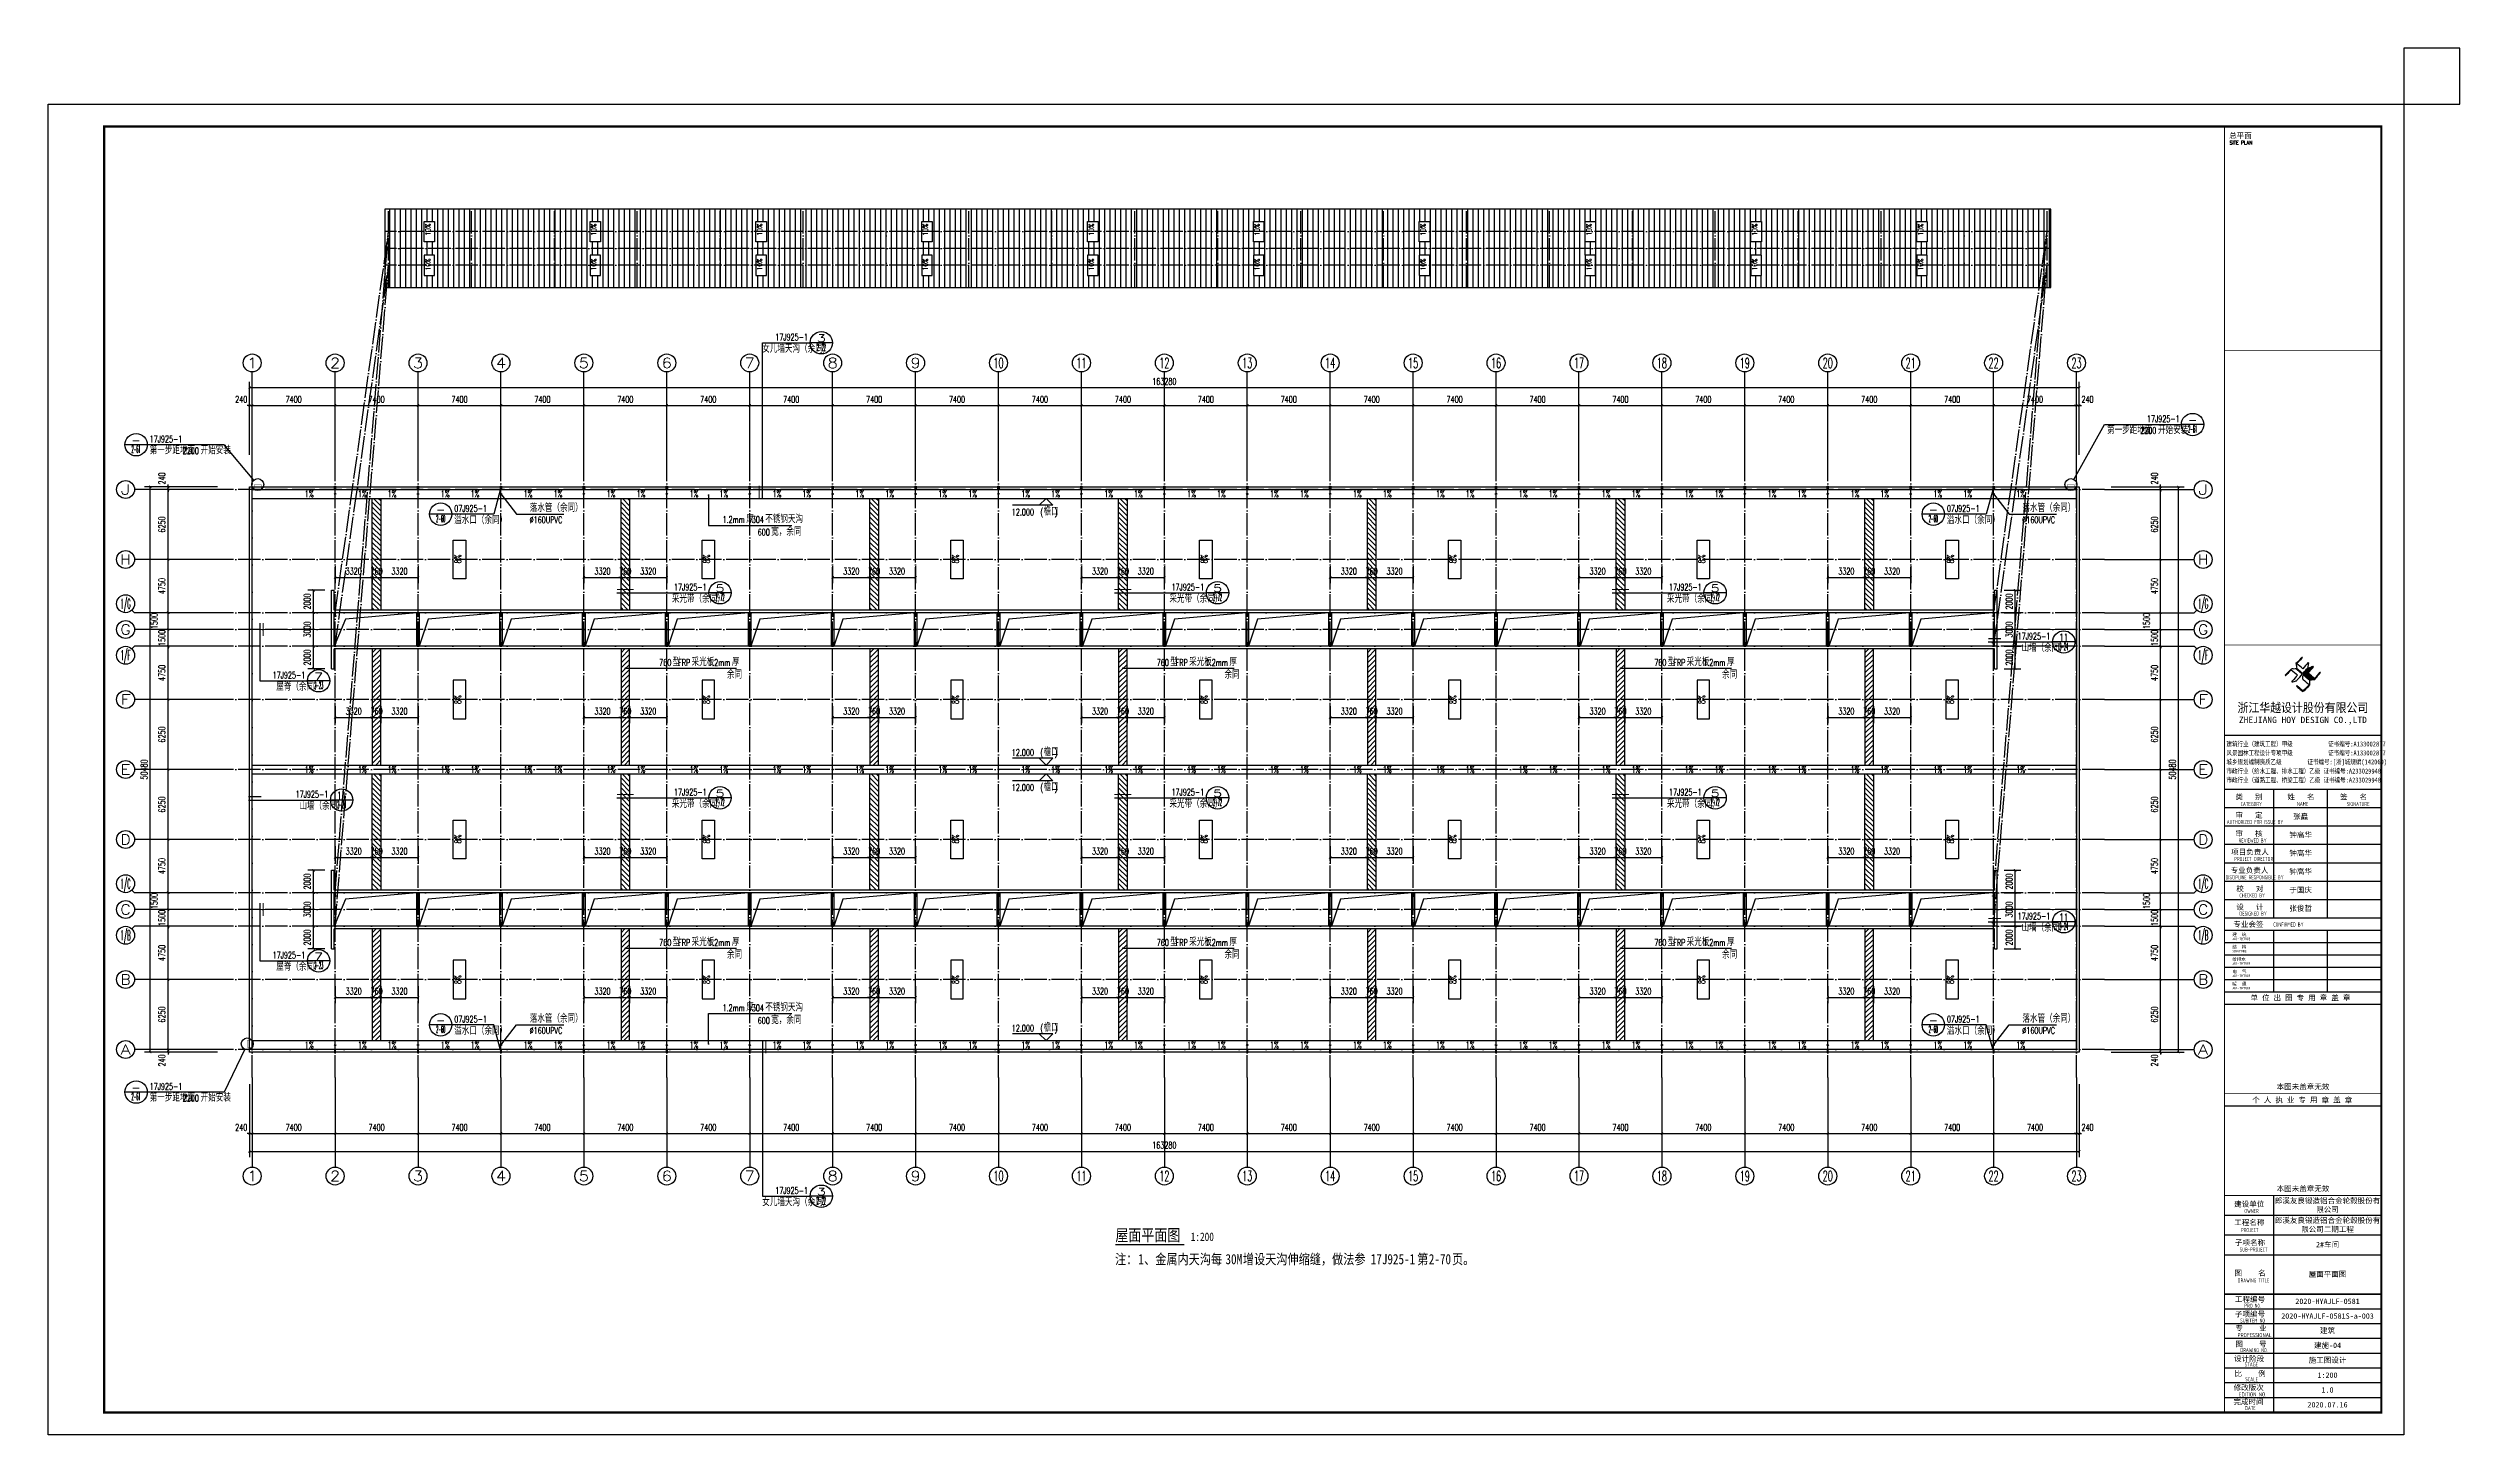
# Model space of a CAD drawing. Extents: x 13898408 to 14113608, y -853943 to -68012.
# Drawn here: x 13898408 to 14113608, y -571643 to -447843 of the extents above; entities that cross this region are included whole.
import ezdxf
from ezdxf.enums import TextEntityAlignment as Align

# ---------------------------------------------------------------- set-up
doc = ezdxf.new("R2010")
doc.units = 0
doc.header["$LTSCALE"] = 1000
doc.header["$MEASUREMENT"] = 0
doc.linetypes.add('DASH', pattern=[0.35, 0.25, -0.1])
doc.linetypes.add('DOTE', pattern=[2.42, 2, -0.2, 0.02, -0.2])
for name, color, linetype in [('AXIS', 3, 'Continuous'), ('AXIS_TEXT', 7, 'Continuous'), ('COLUMN', 2, 'Continuous'), ('DIM_IDEN', 3, 'Continuous'), ('DIM_LEAD', 3, 'Continuous'), ('DIM_SYMB', 3, 'Continuous'), ('DOTE', 1, 'DOTE'), ('PUB_DIM', 3, 'Continuous'), ('PUB_TEXT', 7, 'Continuous'), ('PUB_TITLE', 4, 'Continuous'), ('TK', 4, 'Continuous'), ('WALL-PARAPET', 6, 'Continuous'), ('填充', 251, 'Continuous'), ('采光带', 4, 'Continuous'), ('雨水管', 4, 'Continuous')]:
    doc.layers.add(name, color=color, linetype=linetype)
doc.styles.add('-宋体', font='', dxfattribs={"width": 0.8})
doc.styles.add('_TCH_AXIS', font='COMPLEX', dxfattribs={"bigfont": 'GBCBIG'})
doc.styles.add('_TCH_DIM', font='SIMPLEX', dxfattribs={"bigfont": 'GBCBIG'})
doc.styles.add('_TCH_DIM_T3', font='SIMPLEX', dxfattribs={"width": 0.705882, "bigfont": 'GBCBIG'})
doc.styles.add('_TCH_LABEL', font='COMPLEX', dxfattribs={"bigfont": 'GBCBIG'})
doc.styles.add('COMPLEX', font='COMPLEX')
doc.styles.add('HT', font='simhei.ttf', dxfattribs={"width": 0.8})
doc.styles.add('ROMANS', font='romans', dxfattribs={"width": 0.65, "height": 231.275})
doc.styles.add('TSSD_REIN', font='tssdeng.shx', dxfattribs={"width": 0.7, "bigfont": 'tssdchn.shx'})
doc.styles.add('YAYA', font='', dxfattribs={"width": 0.8, "height": 1})
doc.styles.add('图签宋体', font='', dxfattribs={"height": 300})
doc.styles.add('图签黑体', font='simhei.ttf', dxfattribs={"height": 550})
doc.styles.get('-宋体').set_extended_font_data('SimSun')
doc.styles.get('YAYA').set_extended_font_data('SimSun')
doc.styles.get('图签宋体').set_extended_font_data('NSimSun')
doc.dimstyles.new('_TCH_ARCH&&200', dxfattribs={"dimtxt": 595, "dimasz": 200, "dimexe": 500, "dimexo": 600, "dimgap": 252.5, "dimtad": 1, "dimdec": 0, "dimzin": 0, "dimdsep": 46, "dimtxsty": '_TCH_DIM_T3', "dimblk": 'ARCHTICK', "dimcen": 0.09, "dimclrt": 7, "dimazin": 2, "dimtfac": 1, "dimtdec": 0, "dimtix": 1, "dimtmove": 2, "dimatfit": 3, "dimfxl": 0, "dimtolj": 1, "dimtzin": 0, "dimarcsym": 0})

msp = doc.modelspace()

# ---------------------------------------------------------------- texts
at = {"layer": 'PUB_TEXT', "style": '_TCH_DIM', "width": 0.705882}
for s, height, p in [('10%%%', 446.25, (13932512, -464573.9)), ('10%%%', 446.25, (13947312, -464573.9)), ('10%%%', 446.25, (13962112, -464573.9)), ('10%%%', 446.25, (13976912, -464573.9)), ('10%%%', 446.25, (13991712, -464573.9)), ('10%%%', 446.25, (14006512, -464573.9)), ('10%%%', 446.25, (14021312, -464573.9)), ('10%%%', 446.25, (14036112, -464573.9)), ('10%%%', 446.25, (14050912, -464573.9)), ('10%%%', 446.25, (14065712, -464573.9)), ('10%%%', 446.25, (13932512, -467681.9)), ('10%%%', 446.25, (13947312, -467681.9)), ('10%%%', 446.25, (13962112, -467681.9)), ('10%%%', 446.25, (13976912, -467681.9)), ('10%%%', 446.25, (13991712, -467681.9)), ('10%%%', 446.25, (14006512, -467681.9)), ('10%%%', 446.25, (14021312, -467681.9)), ('10%%%', 446.25, (14036112, -467681.9)), ('10%%%', 446.25, (14050912, -467681.9)), ('10%%%', 446.25, (14065712, -467681.9)), ('8%', 595, (13935260.2, -493848.1)), ('8%', 595, (13957460.2, -493848.1)), ('8%', 595, (13979660.2, -493848.1)), ('8%', 595, (14001860.2, -493848.1)), ('8%', 595, (14024060.2, -493848.1)), ('8%', 595, (14046260.2, -493848.1)), ('8%', 595, (14068460.2, -493848.1)), ('8%', 595, (13935260.2, -506398.1)), ('8%', 595, (13957460.2, -506398.1)), ('8%', 595, (13979660.2, -506398.1)), ('8%', 595, (14001860.2, -506398.1)), ('8%', 595, (14024060.2, -506398.1)), ('8%', 595, (14046260.2, -506398.1)), ('8%', 595, (14068460.2, -506398.1)), ('8%', 595, (13935260.2, -518848.1)), ('8%', 595, (13957460.2, -518848.1)), ('8%', 595, (13979660.2, -518848.1)), ('8%', 595, (14001860.2, -518848.1)), ('8%', 595, (14024060.2, -518848.1)), ('8%', 595, (14046260.2, -518848.1)), ('8%', 595, (14068460.2, -518848.1)), ('8%', 595, (13935260.2, -531398.1)), ('8%', 595, (13957460.2, -531398.1)), ('8%', 595, (13979660.2, -531398.1)), ('8%', 595, (14001860.2, -531398.1)), ('8%', 595, (14024060.2, -531398.1)), ('8%', 595, (14046260.2, -531398.1)), ('8%', 595, (14068460.2, -531398.1))]:
    msp.add_text(s, height=height, rotation=90, dxfattribs=at).set_placement(p)
at = {"layer": 'PUB_TEXT'}
for s, height, style, width, p in [('17J925-1', 595, '_TCH_LABEL', 0.705882, (13963286.9, -473933.1)), ('2200', 595, '_TCH_DIM', 0.705882, (14085080.9, -482286.1)), ('17J925-1', 595, '_TCH_DIM', 0.705882, (14085697.5, -481233.1)), ('17J925-1', 595, '_TCH_DIM', 0.705882, (13907458.4, -483033.1)), ('2200', 595, '_TCH_DIM', 0.705882, (13910407.4, -484086.1)), ('1%%%', 595, '_TCH_DIM', 0.705882, (13921300.4, -487940.6)), ('1%%%', 595, '_TCH_DIM', 0.705882, (13926035.6, -487940.6)), ('1%%%', 595, '_TCH_DIM', 0.705882, (13928700.4, -487940.6)), ('1%%%', 595, '_TCH_DIM', 0.705882, (13933435.6, -487940.6)), ('1%%%', 595, '_TCH_DIM', 0.705882, (13936100.4, -487940.6)), ('1%%%', 595, '_TCH_DIM', 0.705882, (13940835.6, -487940.6)), ('1%%%', 595, '_TCH_DIM', 0.705882, (13943500.4, -487940.6)), ('1%%%', 595, '_TCH_DIM', 0.705882, (13948235.6, -487940.6)), ('1%%%', 595, '_TCH_DIM', 0.705882, (13950900.4, -487940.6)), ('1%%%', 595, '_TCH_DIM', 0.705882, (13955635.6, -487940.6)), ('1%%%', 595, '_TCH_DIM', 0.705882, (13958300.4, -487940.6)), ('1%%%', 595, '_TCH_DIM', 0.705882, (13963035.6, -487940.6)), ('1%%%', 595, '_TCH_DIM', 0.705882, (13965700.4, -487940.6)), ('1%%%', 595, '_TCH_DIM', 0.705882, (13970435.6, -487940.6)), ('1%%%', 595, '_TCH_DIM', 0.705882, (13973100.4, -487940.6)), ('1%%%', 595, '_TCH_DIM', 0.705882, (13977835.6, -487940.6)), ('1%%%', 595, '_TCH_DIM', 0.705882, (13980500.4, -487940.6)), ('1%%%', 595, '_TCH_DIM', 0.705882, (13985235.6, -487940.6)), ('1%%%', 595, '_TCH_DIM', 0.705882, (13987900.4, -487940.6)), ('1%%%', 595, '_TCH_DIM', 0.705882, (13992635.6, -487940.6)), ('1%%%', 595, '_TCH_DIM', 0.705882, (13995300.4, -487940.6)), ('1%%%', 595, '_TCH_DIM', 0.705882, (14000035.6, -487940.6)), ('1%%%', 595, '_TCH_DIM', 0.705882, (14002700.4, -487940.6)), ('1%%%', 595, '_TCH_DIM', 0.705882, (14007435.6, -487940.6)), ('1%%%', 595, '_TCH_DIM', 0.705882, (14010100.4, -487940.6)), ('1%%%', 595, '_TCH_DIM', 0.705882, (14014835.6, -487940.6)), ('1%%%', 595, '_TCH_DIM', 0.705882, (14017500.4, -487940.6)), ('1%%%', 595, '_TCH_DIM', 0.705882, (14022235.6, -487940.6)), ('1%%%', 595, '_TCH_DIM', 0.705882, (14024900.4, -487940.6)), ('1%%%', 595, '_TCH_DIM', 0.705882, (14029635.6, -487940.6)), ('1%%%', 595, '_TCH_DIM', 0.705882, (14032300.4, -487940.6)), ('1%%%', 595, '_TCH_DIM', 0.705882, (14037035.6, -487940.6)), ('1%%%', 595, '_TCH_DIM', 0.705882, (14039700.4, -487940.6)), ('1%%%', 595, '_TCH_DIM', 0.705882, (14044435.6, -487940.6)), ('1%%%', 595, '_TCH_DIM', 0.705882, (14047100.4, -487940.6)), ('1%%%', 595, '_TCH_DIM', 0.705882, (14051835.6, -487940.6)), ('1%%%', 595, '_TCH_DIM', 0.705882, (14054500.4, -487940.6)), ('1%%%', 595, '_TCH_DIM', 0.705882, (14059235.6, -487940.6)), ('1%%%', 595, '_TCH_DIM', 0.705882, (14061900.4, -487940.6)), ('1%%%', 595, '_TCH_DIM', 0.705882, (14066635.6, -487940.6)), ('1%%%', 595, '_TCH_DIM', 0.705882, (14069300.4, -487940.6)), ('1%%%', 595, '_TCH_DIM', 0.705882, (14074035.6, -487940.6)), ('%%c160UPVC', 595, '_TCH_DIM', 0.705882, (13941367.2, -490248.1)), ('1.2mm', 595, '_TCH_DIM', 0.705882, (13958581.6, -490233.1)), ('304', 595, '_TCH_DIM', 0.705882, (13961193.1, -490233.1)), ('12.000', 595, '_TCH_DIM', 0.705882, (13984390.6, -489553.1)), ('(', 595, '_TCH_DIM', 0.705882, (13986950.6, -489553.1)), (')', 595, '_TCH_DIM', 0.705882, (13988213.6, -489553.1)), ('%%c160UPVC', 595, '_TCH_DIM', 0.705882, (14074567.2, -490248.1)), ('600', 595, '_TCH_DIM', 0.705882, (13961721.8, -491353.1)), ('17J925-1', 595, '_TCH_LABEL', 0.705882, (13954245.2, -496253.4)), ('17J925-1', 595, '_TCH_LABEL', 0.705882, (13998645.2, -496253.4)), ('17J925-1', 595, '_TCH_LABEL', 0.705882, (14043045.2, -496253.4)), ('17J925-1', 595, '_TCH_LABEL', 0.705882, (14074153.4, -500647.6)), ('17J925-1', 595, '_TCH_LABEL', 0.705882, (13918430, -504113.1)), ('760', 595, '_TCH_DIM', 0.705882, (13952928.5, -502998.2)), ('FRP', 595, '_TCH_DIM', 0.705882, (13954620, -502998.2)), ('1.2mm', 595, '_TCH_DIM', 0.705882, (13957294.4, -502998.2)), ('760', 595, '_TCH_DIM', 0.705882, (13997328.5, -502998.2)), ('FRP', 595, '_TCH_DIM', 0.705882, (13999020, -502998.2)), ('1.2mm', 595, '_TCH_DIM', 0.705882, (14001694.4, -502998.2)), ('760', 595, '_TCH_DIM', 0.705882, (14041728.5, -502998.2)), ('FRP', 595, '_TCH_DIM', 0.705882, (14043420, -502998.2)), ('1.2mm', 595, '_TCH_DIM', 0.705882, (14046094.4, -502998.2)), ('1%%%', 595, '_TCH_DIM', 0.705882, (13921300.4, -512540.6)), ('1%%%', 595, '_TCH_DIM', 0.705882, (13926035.6, -512540.6)), ('1%%%', 595, '_TCH_DIM', 0.705882, (13928700.4, -512540.6)), ('1%%%', 595, '_TCH_DIM', 0.705882, (13933435.6, -512540.6)), ('1%%%', 595, '_TCH_DIM', 0.705882, (13936100.4, -512540.6)), ('1%%%', 595, '_TCH_DIM', 0.705882, (13940835.6, -512540.6)), ('1%%%', 595, '_TCH_DIM', 0.705882, (13943500.4, -512540.6)), ('1%%%', 595, '_TCH_DIM', 0.705882, (13948235.6, -512540.6)), ('1%%%', 595, '_TCH_DIM', 0.705882, (13950900.4, -512540.6)), ('1%%%', 595, '_TCH_DIM', 0.705882, (13955635.6, -512540.6)), ('1%%%', 595, '_TCH_DIM', 0.705882, (13958300.4, -512540.6)), ('1%%%', 595, '_TCH_DIM', 0.705882, (13963035.6, -512540.6)), ('1%%%', 595, '_TCH_DIM', 0.705882, (13965700.4, -512540.6)), ('1%%%', 595, '_TCH_DIM', 0.705882, (13970435.6, -512540.6)), ('1%%%', 595, '_TCH_DIM', 0.705882, (13973100.4, -512540.6)), ('1%%%', 595, '_TCH_DIM', 0.705882, (13977835.6, -512540.6)), ('1%%%', 595, '_TCH_DIM', 0.705882, (13980500.4, -512540.6)), ('12.000', 595, '_TCH_DIM', 0.705882, (13984390.6, -511033.1)), ('1%%%', 595, '_TCH_DIM', 0.705882, (13985235.6, -512540.6)), ('(', 595, '_TCH_DIM', 0.705882, (13986950.6, -511033.1)), ('1%%%', 595, '_TCH_DIM', 0.705882, (13987900.4, -512540.6)), (')', 595, '_TCH_DIM', 0.705882, (13988213.6, -511033.1)), ('1%%%', 595, '_TCH_DIM', 0.705882, (13992635.6, -512540.6)), ('1%%%', 595, '_TCH_DIM', 0.705882, (13995300.4, -512540.6)), ('1%%%', 595, '_TCH_DIM', 0.705882, (14000035.6, -512540.6)), ('1%%%', 595, '_TCH_DIM', 0.705882, (14002700.4, -512540.6)), ('1%%%', 595, '_TCH_DIM', 0.705882, (14007435.6, -512540.6)), ('1%%%', 595, '_TCH_DIM', 0.705882, (14010100.4, -512540.6)), ('1%%%', 595, '_TCH_DIM', 0.705882, (14014835.6, -512540.6)), ('1%%%', 595, '_TCH_DIM', 0.705882, (14017500.4, -512540.6)), ('1%%%', 595, '_TCH_DIM', 0.705882, (14022235.6, -512540.6)), ('1%%%', 595, '_TCH_DIM', 0.705882, (14024900.4, -512540.6)), ('1%%%', 595, '_TCH_DIM', 0.705882, (14029635.6, -512540.6)), ('1%%%', 595, '_TCH_DIM', 0.705882, (14032300.4, -512540.6)), ('1%%%', 595, '_TCH_DIM', 0.705882, (14037035.6, -512540.6)), ('1%%%', 595, '_TCH_DIM', 0.705882, (14039700.4, -512540.6)), ('1%%%', 595, '_TCH_DIM', 0.705882, (14044435.6, -512540.6)), ('1%%%', 595, '_TCH_DIM', 0.705882, (14047100.4, -512540.6)), ('1%%%', 595, '_TCH_DIM', 0.705882, (14051835.6, -512540.6)), ('1%%%', 595, '_TCH_DIM', 0.705882, (14054500.4, -512540.6)), ('1%%%', 595, '_TCH_DIM', 0.705882, (14059235.6, -512540.6)), ('1%%%', 595, '_TCH_DIM', 0.705882, (14061900.4, -512540.6)), ('1%%%', 595, '_TCH_DIM', 0.705882, (14066635.6, -512540.6)), ('1%%%', 595, '_TCH_DIM', 0.705882, (14069300.4, -512540.6)), ('1%%%', 595, '_TCH_DIM', 0.705882, (14074035.6, -512540.6)), ('17J925-1', 595, '_TCH_LABEL', 0.705882, (13920482.5, -514756.5)), ('17J925-1', 595, '_TCH_LABEL', 0.705882, (13954245.2, -514563)), ('12.000', 595, '_TCH_DIM', 0.705882, (13984390.6, -514153.1)), ('(', 595, '_TCH_DIM', 0.705882, (13986950.6, -514153.1)), (')', 595, '_TCH_DIM', 0.705882, (13988213.6, -514153.1)), ('17J925-1', 595, '_TCH_LABEL', 0.705882, (13998645.2, -514563)), ('17J925-1', 595, '_TCH_LABEL', 0.705882, (14043045.2, -514563)), ('17J925-1', 595, '_TCH_LABEL', 0.705882, (14074153.4, -525627.7)), ('17J925-1', 595, '_TCH_LABEL', 0.705882, (13918430, -529113.1)), ('760', 595, '_TCH_DIM', 0.705882, (13952928.5, -527998.2)), ('FRP', 595, '_TCH_DIM', 0.705882, (13954620, -527998.2)), ('1.2mm', 595, '_TCH_DIM', 0.705882, (13957294.4, -527998.2)), ('760', 595, '_TCH_DIM', 0.705882, (13997328.5, -527998.2)), ('FRP', 595, '_TCH_DIM', 0.705882, (13999020, -527998.2)), ('1.2mm', 595, '_TCH_DIM', 0.705882, (14001694.4, -527998.2)), ('760', 595, '_TCH_DIM', 0.705882, (14041728.5, -527998.2)), ('FRP', 595, '_TCH_DIM', 0.705882, (14043420, -527998.2)), ('1.2mm', 595, '_TCH_DIM', 0.705882, (14046094.4, -527998.2)), ('1.2mm', 595, '_TCH_DIM', 0.705882, (13958581.6, -533833.1)), ('304', 595, '_TCH_DIM', 0.705882, (13961193.1, -533833.1)), ('%%c160UPVC', 595, '_TCH_DIM', 0.705882, (13941367.2, -535848.1)), ('600', 595, '_TCH_DIM', 0.705882, (13961721.8, -534953.1)), ('12.000', 595, '_TCH_DIM', 0.705882, (13984390.6, -535633.1)), ('(', 595, '_TCH_DIM', 0.705882, (13986950.6, -535633.1)), (')', 595, '_TCH_DIM', 0.705882, (13988213.6, -535633.1)), ('%%c160UPVC', 595, '_TCH_DIM', 0.705882, (14074567.2, -535848.1)), ('1%%%', 595, '_TCH_DIM', 0.705882, (13921300.4, -537140.6)), ('1%%%', 595, '_TCH_DIM', 0.705882, (13926035.6, -537140.6)), ('1%%%', 595, '_TCH_DIM', 0.705882, (13928700.4, -537140.6)), ('1%%%', 595, '_TCH_DIM', 0.705882, (13933435.6, -537140.6)), ('1%%%', 595, '_TCH_DIM', 0.705882, (13936100.4, -537140.6)), ('1%%%', 595, '_TCH_DIM', 0.705882, (13940835.6, -537140.6)), ('1%%%', 595, '_TCH_DIM', 0.705882, (13943500.4, -537140.6)), ('1%%%', 595, '_TCH_DIM', 0.705882, (13948235.6, -537140.6)), ('1%%%', 595, '_TCH_DIM', 0.705882, (13950900.4, -537140.6)), ('1%%%', 595, '_TCH_DIM', 0.705882, (13955635.6, -537140.6)), ('1%%%', 595, '_TCH_DIM', 0.705882, (13958300.4, -537140.6)), ('1%%%', 595, '_TCH_DIM', 0.705882, (13963035.6, -537140.6)), ('1%%%', 595, '_TCH_DIM', 0.705882, (13965700.4, -537140.6)), ('1%%%', 595, '_TCH_DIM', 0.705882, (13970435.6, -537140.6)), ('1%%%', 595, '_TCH_DIM', 0.705882, (13973100.4, -537140.6)), ('1%%%', 595, '_TCH_DIM', 0.705882, (13977835.6, -537140.6)), ('1%%%', 595, '_TCH_DIM', 0.705882, (13980500.4, -537140.6)), ('1%%%', 595, '_TCH_DIM', 0.705882, (13985235.6, -537140.6)), ('1%%%', 595, '_TCH_DIM', 0.705882, (13987900.4, -537140.6)), ('1%%%', 595, '_TCH_DIM', 0.705882, (13992635.6, -537140.6)), ('1%%%', 595, '_TCH_DIM', 0.705882, (13995300.4, -537140.6)), ('1%%%', 595, '_TCH_DIM', 0.705882, (14000035.6, -537140.6)), ('1%%%', 595, '_TCH_DIM', 0.705882, (14002700.4, -537140.6)), ('1%%%', 595, '_TCH_DIM', 0.705882, (14007435.6, -537140.6)), ('1%%%', 595, '_TCH_DIM', 0.705882, (14010100.4, -537140.6)), ('1%%%', 595, '_TCH_DIM', 0.705882, (14014835.6, -537140.6)), ('1%%%', 595, '_TCH_DIM', 0.705882, (14017500.4, -537140.6)), ('1%%%', 595, '_TCH_DIM', 0.705882, (14022235.6, -537140.6)), ('1%%%', 595, '_TCH_DIM', 0.705882, (14024900.4, -537140.6)), ('1%%%', 595, '_TCH_DIM', 0.705882, (14029635.6, -537140.6)), ('1%%%', 595, '_TCH_DIM', 0.705882, (14032300.4, -537140.6)), ('1%%%', 595, '_TCH_DIM', 0.705882, (14037035.6, -537140.6)), ('1%%%', 595, '_TCH_DIM', 0.705882, (14039700.4, -537140.6)), ('1%%%', 595, '_TCH_DIM', 0.705882, (14044435.6, -537140.6)), ('1%%%', 595, '_TCH_DIM', 0.705882, (14047100.4, -537140.6)), ('1%%%', 595, '_TCH_DIM', 0.705882, (14051835.6, -537140.6)), ('1%%%', 595, '_TCH_DIM', 0.705882, (14054500.4, -537140.6)), ('1%%%', 595, '_TCH_DIM', 0.705882, (14059235.6, -537140.6)), ('1%%%', 595, '_TCH_DIM', 0.705882, (14061900.4, -537140.6)), ('1%%%', 595, '_TCH_DIM', 0.705882, (14066635.6, -537140.6)), ('1%%%', 595, '_TCH_DIM', 0.705882, (14069300.4, -537140.6)), ('1%%%', 595, '_TCH_DIM', 0.705882, (14074035.6, -537140.6)), ('17J925-1', 595, '_TCH_DIM', 0.705882, (13907458.4, -540833.1)), ('2200', 595, '_TCH_DIM', 0.705882, (13910407.4, -541886.1)), ('17J925-1', 595, '_TCH_LABEL', 0.705882, (13963286.9, -550133.1)), ('屋面平面图', 1063.29, 'YAYA', 0.8, (13993634.6, -554343.1)), ('1:200', 759.49, 'YAYA', 0.8, (14000362.8, -554343.1)), ('注：', 911.39, '-宋体', 0.8, (13993610.8, -556415.4)), ('1', 911.4, '-宋体', 0.8, (13995684.7, -556415.4)), ('、金属内天沟每', 911.39, '-宋体', 0.8, (13996203.2, -556415.4)), ('30M', 911.39, '-宋体', 0.8, (14003461.9, -556415.4)), ('增设天沟伸缩缝，做法参', 911.392, '-宋体', 0.8, (14005017.4, -556415.4)), ('17J925-1', 911.39, '-宋体', 0.8, (14016423.9, -556415.4)), ('第', 911.4, '-宋体', 0.8, (14020571.8, -556415.4)), ('2-70', 911.39, '-宋体', 0.8, (14021608.8, -556415.4)), ('页。', 911.39, '-宋体', 0.8, (14023682.7, -556415.4))]:
    msp.add_text(s, height=height, dxfattribs=dict(at, style=style, width=width)).set_placement(p)
for s, height, style, width, p, p2 in [('3', 644, '_TCH_LABEL', 1.875, (13966994.4, -474062.6), (13967799.4, -474062.6)), ('2-22', 643.99, '_TCH_LABEL', 0.328125, (13966994.4, -474867.6), (13967799.4, -474867.6)), ('2-61', 643.99, '_TCH_DIM', 0.369718, (14089365, -482167.6), (14090170, -482167.6)), ('-', 644, '_TCH_DIM', 1.458333, (14089365, -481362.6), (14090170, -481362.6)), ('2-61', 643.99, '_TCH_DIM', 0.369718, (13905845.9, -483967.6), (13906650.9, -483967.6)), ('-', 644, '_TCH_DIM', 1.458333, (13905845.9, -483162.6), (13906650.9, -483162.6)), ('2-72', 643.99, '_TCH_LABEL', 0.328125, (13957952.7, -497187.9), (13958757.7, -497187.9)), ('5', 644, '_TCH_LABEL', 1.875, (13957952.7, -496382.9), (13958757.7, -496382.9)), ('2-72', 643.99, '_TCH_LABEL', 0.328125, (14002352.7, -497187.9), (14003157.7, -497187.9)), ('5', 644, '_TCH_LABEL', 1.875, (14002352.7, -496382.9), (14003157.7, -496382.9)), ('2-72', 643.99, '_TCH_LABEL', 0.328125, (14046752.7, -497187.9), (14047557.7, -497187.9)), ('5', 644, '_TCH_LABEL', 1.875, (14046752.7, -496382.9), (14047557.7, -496382.9)), ('2-24', 643.99, '_TCH_LABEL', 0.320122, (14077860.9, -501582.1), (14078665.9, -501582.1)), ('11', 643.99, '_TCH_LABEL', 1.09375, (14077860.9, -500777.1), (14078665.9, -500777.1)), ('2-23', 643.99, '_TCH_LABEL', 0.328125, (13922137.5, -505047.6), (13922942.5, -505047.6)), ('7', 644, '_TCH_LABEL', 1.875, (13922137.5, -504242.6), (13922942.5, -504242.6)), ('11', 643.99, '_TCH_LABEL', 1.09375, (13924190, -514886), (13924995, -514886)), ('5', 644, '_TCH_LABEL', 1.875, (13957952.7, -514692.5), (13958757.7, -514692.5)), ('5', 644, '_TCH_LABEL', 1.875, (14002352.7, -514692.5), (14003157.7, -514692.5)), ('5', 644, '_TCH_LABEL', 1.875, (14046752.7, -514692.5), (14047557.7, -514692.5)), ('2-24', 643.99, '_TCH_LABEL', 0.320122, (13924190, -515691), (13924995, -515691)), ('2-72', 643.99, '_TCH_LABEL', 0.328125, (13957952.7, -515497.5), (13958757.7, -515497.5)), ('2-72', 643.99, '_TCH_LABEL', 0.328125, (14002352.7, -515497.5), (14003157.7, -515497.5)), ('2-72', 643.99, '_TCH_LABEL', 0.328125, (14046752.7, -515497.5), (14047557.7, -515497.5)), ('2-24', 643.99, '_TCH_LABEL', 0.320122, (14077860.9, -526562.2), (14078665.9, -526562.2)), ('11', 643.99, '_TCH_LABEL', 1.09375, (14077860.9, -525757.2), (14078665.9, -525757.2)), ('7', 644, '_TCH_LABEL', 1.875, (13922137.5, -529242.6), (13922942.5, -529242.6)), ('2-23', 643.99, '_TCH_LABEL', 0.328125, (13922137.5, -530047.6), (13922942.5, -530047.6)), ('2-61', 643.99, '_TCH_DIM', 0.369718, (13905845.9, -541767.6), (13906650.9, -541767.6)), ('-', 644, '_TCH_DIM', 1.458333, (13905845.9, -540962.6), (13906650.9, -540962.6)), ('2-22', 643.99, '_TCH_LABEL', 0.328125, (13966994.4, -551067.6), (13967799.4, -551067.6)), ('3', 644, '_TCH_LABEL', 1.875, (13966994.4, -550262.6), (13967799.4, -550262.6))]:
    msp.add_text(s, height=height, dxfattribs=dict(at, style=style, width=width)).set_placement(p, p2, align=Align.FIT)
for s, height, style, p in [('女儿墙天沟（余同）', 675.18, '_TCH_LABEL', (13962123.1, -475022.9)), ('第一步距地面', 675.18, '_TCH_DIM', (14082132, -482286.1)), ('开始安装', 675.18, '_TCH_DIM', (14086680.9, -482286.1)), ('第一步距地面', 675.18, '_TCH_DIM', (13907458.4, -484086.1)), ('开始安装', 675.18, '_TCH_DIM', (13912007.4, -484086.1)), ('落水管（余同）', 675.18, '_TCH_DIM', (13941376.2, -489233.1)), ('落水管（余同）', 675.18, '_TCH_DIM', (14074576.2, -489233.1)), ('厚', 675.2, '_TCH_DIM', (13960701.6, -490233.1)), ('不锈钢天沟', 675.18, '_TCH_DIM', (13962393.1, -490233.1)), ('宽，余同', 675.18, '_TCH_DIM', (13962921.8, -491353.1)), ('檐口', 675.18, '_TCH_DIM', (13987230.6, -489553.1)), ('采光带（余同）', 675.18, '_TCH_LABEL', (13954056.9, -497348.5)), ('采光带（余同）', 675.18, '_TCH_LABEL', (13998456.9, -497348.5)), ('采光带（余同）', 675.18, '_TCH_LABEL', (14042856.9, -497348.5)), ('山墙（余同）', 675.18, '_TCH_LABEL', (14074493.9, -501726.8)), ('型', 675.2, '_TCH_DIM', (13954128.5, -502998.2)), ('采光板', 675.18, '_TCH_DIM', (13955820, -502998.2)), ('余同', 675.18, '_TCH_DIM', (13958975.1, -504118.2)), ('厚', 675.2, '_TCH_DIM', (13959414.4, -502998.2)), ('型', 675.2, '_TCH_DIM', (13998528.5, -502998.2)), ('采光板', 675.18, '_TCH_DIM', (14000220, -502998.2)), ('余同', 675.18, '_TCH_DIM', (14003375.1, -504118.2)), ('厚', 675.2, '_TCH_DIM', (14003814.4, -502998.2)), ('型', 675.2, '_TCH_DIM', (14042928.5, -502998.2)), ('采光板', 675.18, '_TCH_DIM', (14044620, -502998.2)), ('余同', 675.18, '_TCH_DIM', (14047775.1, -504118.2)), ('厚', 675.2, '_TCH_DIM', (14048214.4, -502998.2)), ('屋脊（余同）', 675.18, '_TCH_LABEL', (13918755.6, -505202.9)), ('檐口', 675.18, '_TCH_DIM', (13987230.6, -511033.1)), ('檐口', 675.18, '_TCH_DIM', (13987230.6, -514153.1)), ('山墙（余同）', 675.18, '_TCH_LABEL', (13920823, -515835.8)), ('采光带（余同）', 675.18, '_TCH_LABEL', (13954056.9, -515658.2)), ('采光带（余同）', 675.18, '_TCH_LABEL', (13998456.9, -515658.2)), ('采光带（余同）', 675.18, '_TCH_LABEL', (14042856.9, -515658.2)), ('山墙（余同）', 675.18, '_TCH_LABEL', (14074493.9, -526706.9)), ('型', 675.2, '_TCH_DIM', (13954128.5, -527998.2)), ('采光板', 675.18, '_TCH_DIM', (13955820, -527998.2)), ('余同', 675.18, '_TCH_DIM', (13958975.1, -529118.2)), ('厚', 675.2, '_TCH_DIM', (13959414.4, -527998.2)), ('型', 675.2, '_TCH_DIM', (13998528.5, -527998.2)), ('采光板', 675.18, '_TCH_DIM', (14000220, -527998.2)), ('余同', 675.18, '_TCH_DIM', (14003375.1, -529118.2)), ('厚', 675.2, '_TCH_DIM', (14003814.4, -527998.2)), ('型', 675.2, '_TCH_DIM', (14042928.5, -527998.2)), ('采光板', 675.18, '_TCH_DIM', (14044620, -527998.2)), ('余同', 675.18, '_TCH_DIM', (14047775.1, -529118.2)), ('厚', 675.2, '_TCH_DIM', (14048214.4, -527998.2)), ('屋脊（余同）', 675.18, '_TCH_LABEL', (13918755.6, -530202.9)), ('厚', 675.2, '_TCH_DIM', (13960701.6, -533833.1)), ('不锈钢天沟', 675.18, '_TCH_DIM', (13962393.1, -533833.1)), ('落水管（余同）', 675.18, '_TCH_DIM', (13941376.2, -534833.1)), ('宽，余同', 675.18, '_TCH_DIM', (13962921.8, -534953.1)), ('檐口', 675.18, '_TCH_DIM', (13987230.6, -535633.1)), ('落水管（余同）', 675.18, '_TCH_DIM', (14074576.2, -534833.1)), ('第一步距地面', 675.18, '_TCH_DIM', (13907458.4, -541886.1)), ('开始安装', 675.18, '_TCH_DIM', (13912007.4, -541886.1)), ('女儿墙天沟（余同）', 675.18, '_TCH_LABEL', (13962123.1, -551222.9))]:
    msp.add_text(s, height=height, dxfattribs=dict(at, style=style)).set_placement(p)
at = {"layer": 'PUB_TEXT', "color": 0, "style": '_TCH_LABEL'}
for s, height, width, p, p2 in [('2-60', 643.99, 0.328125, (13933025.7, -490167.6), (13933830.7, -490167.6)), ('-', 644, 1.458333, (13933025.7, -489362.6), (13933830.7, -489362.6)), ('2-60', 643.99, 0.328125, (14066225.7, -490167.6), (14067030.7, -490167.6)), ('-', 644, 1.458333, (14066225.7, -489362.6), (14067030.7, -489362.6)), ('2-60', 643.99, 0.328125, (13933025.7, -535767.6), (13933830.7, -535767.6)), ('-', 644, 1.458333, (13933025.7, -534962.6), (13933830.7, -534962.6)), ('2-60', 643.99, 0.328125, (14066225.7, -535767.6), (14067030.7, -535767.6)), ('-', 644, 1.458333, (14066225.7, -534962.6), (14067030.7, -534962.6))]:
    msp.add_text(s, height=height, dxfattribs=dict(at, width=width)).set_placement(p, p2, align=Align.FIT)
for p in [(13934638.2, -490322.9), (14067838.2, -490322.9), (13934638.2, -535922.9), (14067838.2, -535922.9)]:
    msp.add_text('溢水口（余同）', height=675.18, dxfattribs=at).set_placement(p)
at = {"layer": 'PUB_TEXT', "color": 0, "style": '_TCH_LABEL', "width": 0.705882}
for p in [(13934638.2, -489233.1), (14067838.2, -489233.1), (13934638.2, -534833.1), (14067838.2, -534833.1)]:
    msp.add_text('07J925-1', height=595, dxfattribs=at).set_placement(p)

# ---------------------------------------------------------------- blocks, each defined once
blk = doc.blocks.new('A$C0FCD69EC')
at = {"layer": 'COLUMN'}
blk.add_hatch(color=256, dxfattribs=at).paths.add_polyline_path([(300, 180), (294, 180), (294, 94), (6, 94), (6, 180), (0, 180), (0, 0), (6, 0), (6, 86), (294, 86), (294, 0), (300, 0)])
blk.add_lwpolyline([(300, 0), (294, 0), (294, 86), (6, 86), (6, 0), (0, 0), (0, 180), (6, 180), (6, 94), (294, 94), (294, 180), (300, 180)], close=True, dxfattribs=at)
blk = doc.blocks.new('A$C22C4548D')
blk.add_line((0, 10), (300, 10))
blk.add_lwpolyline([(30, 20), (270, 20), (270, 0), (30, 0)], close=True)
blk = doc.blocks.new('A$C053D6479')
at = {"layer": 'PUB_TITLE'}
h = blk.add_hatch(color=256, dxfattribs=at)
h.dxf.hatch_style = 1
edge = h.paths.add_edge_path()
edge.add_spline(control_points=[(1026, 827), (1105, 920), (1188, 1008), (1266, 1102)], knot_values=[13, 13, 13, 13, 14, 14, 14, 14], degree=3, periodic=0)
edge.add_spline(control_points=[(1266, 1102), (1258, 1111), (1249, 1119), (1239, 1116)], knot_values=[12, 12, 12, 12, 13, 13, 13, 13], degree=3, periodic=0)
edge.add_spline(control_points=[(1239, 1116), (1210, 1107), (1179, 1092), (1144, 1077)], knot_values=[11, 11, 11, 11, 12, 12, 12, 12], degree=3, periodic=0)
edge.add_spline(control_points=[(1144, 1077), (1109, 1063), (1069, 1053), (1047, 1038)], knot_values=[10, 10, 10, 10, 11, 11, 11, 11], degree=3, periodic=0)
edge.add_spline(control_points=[(1047, 1038), (1028, 1026), (1007, 992), (991, 972)], knot_values=[9, 9, 9, 9, 10, 10, 10, 10], degree=3, periodic=0)
edge.add_spline(control_points=[(991, 972), (942, 913), (899, 868), (849, 810)], knot_values=[8, 8, 8, 8, 9, 9, 9, 9], degree=3, periodic=0)
edge.add_spline(control_points=[(849, 810), (842, 801), (822, 776), (822, 775)], knot_values=[7, 7, 7, 7, 8, 8, 8, 8], degree=3, periodic=0)
edge.add_spline(control_points=[(822, 775), (823, 771), (848, 752), (859, 744)], knot_values=[6, 6, 6, 6, 7, 7, 7, 7], degree=3, periodic=0)
edge.add_spline(control_points=[(859, 744), (949, 670), (1035, 592), (1122, 521)], knot_values=[5, 5, 5, 5, 6, 6, 6, 6], degree=3, periodic=0)
edge.add_spline(control_points=[(1122, 521), (1153, 527), (1185, 530), (1217, 533)], knot_values=[4, 4, 4, 4, 5, 5, 5, 5], degree=3, periodic=0)
edge.add_spline(control_points=[(1217, 533), (1246, 535), (1293, 532), (1316, 542)], knot_values=[3, 3, 3, 3, 4, 4, 4, 4], degree=3, periodic=0)
edge.add_spline(control_points=[(1316, 542), (1327, 547), (1338, 565), (1349, 579)], knot_values=[2, 2, 2, 2, 3, 3, 3, 3], degree=3, periodic=0)
edge.add_spline(control_points=[(1349, 579), (1423, 670), (1507, 759), (1572, 848)], knot_values=[1, 1, 1, 1, 2, 2, 2, 2], degree=3, periodic=0)
edge.add_spline(control_points=[(1572, 848), (1564, 852), (1561, 861), (1551, 862)], knot_values=[0, 0, 0, 0, 1, 1, 1, 1], degree=3, periodic=0)
edge.add_spline(control_points=[(1551, 862), (1469, 769), (1393, 671), (1310, 579)], knot_values=[15, 15, 15, 15, 16, 16, 16, 16], degree=3, periodic=0)
edge.add_spline(control_points=[(1310, 579), (1216, 662), (1118, 742), (1026, 827)], knot_values=[14, 14, 14, 14, 15, 15, 15, 15], degree=3, periodic=0)
at = {"layer": 'TK'}
for points, knots in [([(1031, 1298), (1066, 1286), (1054, 1262), (1045, 1224), (1036, 1188), (1031, 1158), (1024, 1121), (1020, 1104), (1017, 1085), (1012, 1071), (1004, 1052), (976, 1026), (956, 1003), (906, 946), (866, 899), (814, 839), (806, 829), (789, 806), (787, 806), (777, 804), (728, 856), (719, 864), (651, 922), (580, 978), (514, 1036), (509, 1106), (488, 1176), (479, 1247), (570, 1343), (663, 1436), (758, 1526), (764, 1523), (768, 1518), (774, 1515), (693, 1422), (599, 1343), (520, 1249), (607, 1171), (698, 1096), (789, 1021), (874, 1109), (950, 1206), (1031, 1298)], [0, 0, 0, 0, 1, 1, 1, 2, 2, 2, 3, 3, 3, 4, 4, 4, 5, 5, 5, 6, 6, 6, 7, 7, 7, 8, 8, 8, 9, 9, 9, 10, 10, 10, 11, 11, 11, 12, 12, 12, 13, 13, 13, 14, 14, 14, 14]), ([(1551, 862), (1561, 861), (1564, 852), (1572, 848), (1507, 759), (1423, 670), (1349, 579), (1338, 565), (1327, 547), (1316, 542), (1293, 532), (1246, 535), (1217, 533), (1185, 530), (1153, 527), (1122, 521), (1035, 592), (949, 670), (859, 744), (848, 752), (823, 771), (822, 775), (822, 776), (842, 801), (849, 810), (899, 868), (942, 913), (991, 972), (1007, 992), (1028, 1026), (1047, 1038), (1069, 1053), (1109, 1063), (1144, 1077), (1179, 1092), (1210, 1107), (1239, 1116), (1249, 1119), (1258, 1111), (1266, 1102), (1188, 1008), (1105, 920), (1026, 827), (1118, 742), (1216, 662), (1310, 579), (1393, 671), (1469, 769), (1551, 862)], [0, 0, 0, 0, 1, 1, 1, 2, 2, 2, 3, 3, 3, 4, 4, 4, 5, 5, 5, 6, 6, 6, 7, 7, 7, 8, 8, 8, 9, 9, 9, 10, 10, 10, 11, 11, 11, 12, 12, 12, 13, 13, 13, 14, 14, 14, 15, 15, 15, 16, 16, 16, 16]), ([(555, 949), (624, 891), (699, 833), (760, 773), (689, 691), (614, 604), (539, 517), (529, 505), (516, 487), (506, 482), (492, 475), (469, 472), (452, 467), (416, 456), (383, 448), (342, 438), (323, 433), (297, 422), (293, 440), (291, 452), (313, 470), (322, 480), (400, 566), (477, 652), (553, 736), (460, 815), (366, 894), (270, 970), (183, 883), (101, 791), (16, 703), (-18, 714), (9, 735), (28, 755), (103, 838), (192, 930), (266, 1005), (319, 1009), (387, 1005), (442, 1007), (456, 1008), (472, 1011), (485, 1007), (507, 1000), (534, 967), (555, 949)], [0, 0, 0, 0, 1, 1, 1, 2, 2, 2, 3, 3, 3, 4, 4, 4, 5, 5, 5, 6, 6, 6, 7, 7, 7, 8, 8, 8, 9, 9, 9, 10, 10, 10, 11, 11, 11, 12, 12, 12, 13, 13, 13, 14, 14, 14, 15, 15, 15, 15]), ([(1097, 490), (1100, 425), (1106, 361), (1107, 294), (1018, 207), (925, 121), (830, 33), (818, 21), (800, 0), (787, 0), (768, -1), (725, 49), (712, 60), (662, 103), (616, 143), (568, 186), (545, 207), (518, 224), (499, 250), (501, 259), (511, 261), (516, 267), (609, 192), (696, 111), (785, 33), (883, 118), (977, 208), (1070, 298), (992, 373), (892, 456), (803, 534), (791, 544), (768, 561), (766, 569), (761, 588), (776, 634), (780, 655), (785, 690), (788, 721), (795, 746), (897, 661), (998, 576), (1097, 490)], [0, 0, 0, 0, 1, 1, 1, 2, 2, 2, 3, 3, 3, 4, 4, 4, 5, 5, 5, 6, 6, 6, 7, 7, 7, 8, 8, 8, 9, 9, 9, 10, 10, 10, 11, 11, 11, 12, 12, 12, 13, 13, 13, 14, 14, 14, 14])]:
    blk.add_open_spline(points, degree=3, knots=knots, dxfattribs=at)
blk = doc.blocks.new('GeYuanFrame_36671151', base_point=(20.1, 4.5))
at = {"layer": 'PUB_TITLE'}
for points in [[(1013.1, 235.3), (1013.1, 292.7)], [(1037.1, 235.3), (1037.1, 292.7)], [(1013.1, 202.3), (1013.1, 229.8)], [(1037.1, 202.3), (1037.1, 229.8)], [(1013.1, 14.5), (1013.1, 111.3)]]:
    blk.add_lwpolyline(points, dxfattribs=at)
at = {"layer": 'TK'}
for p, q in [((991.1, 316.9), (1061.1, 316.9)), ((991.1, 284.5), (1061.1, 284.5)), ((991.1, 276.3), (1061.1, 276.3)), ((991.1, 268.1), (1061.1, 268.1)), ((991.1, 259.9), (1061.1, 259.9)), ((991.1, 251.7), (1061.1, 251.7)), ((991.1, 243.5), (1061.1, 243.5)), ((991.1, 235.3), (1061.1, 235.3)), ((991.1, 235.3), (1061.1, 235.3)), ((991.1, 102.5), (1061.1, 102.5)), ((991.1, 93.7), (1061.1, 93.7)), ((991.1, 84.9), (1013.1, 84.9)), ((991.1, 84.9), (1061.1, 84.9)), ((991.1, 67.4), (1061.1, 67.4)), ((991.1, 67.3), (1061.1, 67.3)), ((991.1, 60.8), (1061.1, 60.8)), ((991.1, 54.2), (1061.1, 54.2)), ((991.1, 47.6), (1061.1, 47.6)), ((991.1, 41), (1061.1, 41)), ((991.1, 34.4), (1061.1, 34.4)), ((991.1, 27.8), (1061.1, 27.8)), ((991.1, 21.2), (1061.1, 21.2)), ((991.1, 14.5), (1061.1, 14.5))]:
    blk.add_line(p, q, dxfattribs=at)
blk.add_lwpolyline([(20.1, 4.5), (20.1, 598.5), (1071.1, 598.5), (1071.1, 4.5)], close=True, dxfattribs=at)
at = {"layer": 'TK', "const_width": 1}
blk.add_lwpolyline([(45.1, 588.5), (1061.1, 588.5), (1061.1, 14.5), (45.1, 14.5)], close=True, dxfattribs=at)
at = {"layer": 'TK'}
for points, const_width in [([(991.1, 588.5), (991.1, 14.5)], 0.4), ([(991.1, 488.5), (1061.1, 488.5)], 0.35), ([(991.1, 357.1), (1061.1, 357.1)], 0.35), ([(991.1, 292.7), (1061.1, 292.7)], 0.35), ([(991.1, 292.7), (1061.1, 292.7)], 0.35), ([(991.1, 235.3), (1061.1, 235.3)], 0.35), ([(991.1, 202.3), (1061.1, 202.3)], 0.35), ([(991.1, 156.8), (1061.1, 156.8)], 0.35), ([(991.1, 111.3), (1061.1, 111.3)], 0.35), ([(991.1, 67.4), (1061.1, 67.4)], 0.35)]:
    blk.add_lwpolyline(points, dxfattribs=dict(at, const_width=const_width))
for points in [[(991.1, 292.7), (1061.1, 292.7)], [(991.1, 235.3), (1061.1, 235.3)], [(991.1, 229.8), (1061.1, 229.8)], [(991.1, 224.3), (1061.1, 224.3)], [(991.1, 218.8), (1061.1, 218.8)], [(991.1, 213.3), (1061.1, 213.3)], [(991.1, 207.8), (1061.1, 207.8)], [(991.1, 202.3), (1061.1, 202.3)], [(991.1, 196.8), (1061.1, 196.8)], [(991.1, 151.3), (1061.1, 151.3)]]:
    blk.add_lwpolyline(points, dxfattribs=at)
at = {"layer": 'PUB_TITLE', "xscale": 0.01000000000021828, "yscale": 0.01000000000021828, "zscale": 0.01}
blk.add_blockref('A$C053D6479', (1018.2, 336.3), dxfattribs=at)
at = {"layer": 'TK', "style": '图签宋体'}
for s, height, p in [('总平面', 2.4, (993.2, 583.3)), ('类   别', 2.4, (996, 288.1)), ('姓   名', 2.4, (1019.2, 288.1)), ('签   名', 2.4, (1042.7, 288.1)), ('审   定', 2.4, (996, 279.9)), ('审   核', 2.4, (996, 271.7)), ('项目负责人', 2.4, (994.1, 263.5)), ('专业负责人', 2.4, (993.9, 255.3)), ('校   对', 2.4, (996.4, 247.1)), ('设   计', 2.4, (996.4, 238.9)), ('建  筑', 1.44, (994.6, 227.1)), ('专业会签', 2.4, (995.1, 231.2)), ('结  构', 1.44, (994.6, 221.6)), ('给排水', 1.44, (994.6, 216.1)), ('暖  通', 1.44, (994.6, 205.1)), ('电  气', 1.44, (994.6, 210.6)), ('单 位 出 图 专 用 章 盖 章', 2.4, (1002.7, 198.4)), ('本图未盖章无效', 2.4, (1014.4, 158.7)), ('个 人 执 业 专 用 章 盖 章', 2.4, (1003.5, 152.8)), ('建设单位', 2.4, (995.4, 106.3)), ('本图未盖章无效', 2.4, (1014.4, 113.2)), ('工程名称', 2.4, (995.5, 98.1)), ('子项名称', 2.4, (995.8, 89.1)), ('图    名', 2.4, (995.6, 75.5)), ('工程编号', 2.4, (995.8, 63.8)), ('子项编号', 2.4, (995.8, 57.2)), ('专    业', 2.4, (996, 50.9)), ('图    号', 2.4, (996, 43.8)), ('设计阶段', 2.4, (995.4, 37.3)), ('比    例', 2.4, (995.6, 30.6)), ('修改版次', 2.4, (995.2, 24.4)), ('完成时间', 2.4, (995.1, 18))]:
    blk.add_text(s, height=height, dxfattribs=at).set_placement(p)
at = {"layer": 'TK'}
for s, height, style, width, p in [('SITE PLAN', 1.7, 'ROMANS', 0.76, (993.4, 580.5)), ('建筑行业（建筑工程）甲级           证书编号:A133002877', 2.2, '-宋体', 0.8, (992, 311.8)), ('风景园林工程设计专项甲级           证书编号:A133002877', 2.2, '-宋体', 0.8, (992, 307.8)), ('城乡规划编制资质乙级        证书编号:[浙]城规编(142069)', 2.2, '-宋体', 0.8, (992, 303.8)), ('市政行业（给水工程、排水工程）乙级 证书编号:A233029948', 2.2, '-宋体', 0.8, (992, 299.7)), ('市政行业（道路工程、桥梁工程）乙级 证书编号:A233029948', 2.2, '-宋体', 0.8, (992, 295.7)), ('CATEGORY', 1.8, 'TSSD_REIN', 0.7, (998.3, 285.2)), ('NAME', 1.8, 'TSSD_REIN', 0.7, (1023.5, 285.2)), ('SIGNATURE', 1.8, 'TSSD_REIN', 0.7, (1045.7, 285.2)), ('AUTHORIZED FOR ISSUE BY', 1.8, 'TSSD_REIN', 0.7, (992.1, 277.2)), ('REVIEWED BY', 1.8, 'TSSD_REIN', 0.7, (997.4, 268.9)), ('PROJECT DIRECTOR', 1.8, 'TSSD_REIN', 0.7, (995.5, 260.7)), ('DISCIPLINE RESPONSIBLE BY', 1.8, 'TSSD_REIN', 0.7, (991.6, 252.5)), ('CHECKED BY', 1.8, 'TSSD_REIN', 0.7, (997.8, 244.4)), ('DESIGNED BY', 1.8, 'TSSD_REIN', 0.7, (997.8, 236.3)), ('ARCHITECTURE', 1.08, 'TSSD_REIN', 0.7, (994.7, 225.3)), ('CONFIRMED BY', 1.8, 'TSSD_REIN', 0.7, (1012.9, 231.4)), ('STRUCTURE', 1.08, 'TSSD_REIN', 0.7, (994.7, 219.8)), ('ARCHITECTURE', 1.08, 'TSSD_REIN', 0.7, (994.7, 214.3)), ('ARCHITECTURE', 1.08, 'TSSD_REIN', 0.7, (994.7, 208.8)), ('ARCHITECTURE', 1.08, 'TSSD_REIN', 0.7, (994.7, 203.3)), ('OWNER', 1.8, 'TSSD_REIN', 0.7, (1000, 103.5)), ('SUB-PROJECT', 1.8, 'TSSD_REIN', 0.7, (997.9, 86.3)), ('PROJECT', 1.8, 'TSSD_REIN', 0.7, (998.5, 95)), ('DRAWING TITLE', 1.8, 'TSSD_REIN', 0.7, (997, 72.5)), ('SUBITEM NO.', 1.8, 'TSSD_REIN', 0.7, (998.1, 54.6)), ('PRO N0.', 1.8, 'TSSD_REIN', 0.7, (1000, 61.2)), ('PROFESSIONAL', 1.8, 'TSSD_REIN', 0.8, (996.9, 48.1)), ('DRAWING NO.', 1.8, 'TSSD_REIN', 0.7, (998.2, 41.4)), ('STAGE', 1.8, 'TSSD_REIN', 0.7, (1000.1, 35)), ('EDITION NO.', 1.8, 'TSSD_REIN', 0.8, (997.5, 21.6)), ('SCALE', 1.8, 'TSSD_REIN', 0.7, (1000.4, 28.4)), ('DATE', 1.8, 'TSSD_REIN', 0.7, (1000.3, 15.5))]:
    blk.add_text(s, height=height, dxfattribs=dict(at, style=style, width=width)).set_placement(p)
for s, height, style, width, p in [('浙江华越设计股份有限公司', 3.96, 'HT', 0.9, (1026.1, 329.2)), ('ZHEJIANG HOY DESIGN CO.,LTD', 2.8, '图签黑体', 1.11, (1026.1, 323.3))]:
    blk.add_text(s, height=height, dxfattribs=dict(at, style=style, width=width)).set_placement(p, align=Align.MIDDLE)
at = {"layer": 'TK', "char_height": 2.4, "attachment_point": 5, "style": '图签宋体'}
for s, insert, width in [('张矗', (1025.1, 280.4), 24), ('钟高华', (1025.1, 272.2), 24), ('钟高华', (1025.1, 264), 24), ('钟高华', (1025.1, 255.8), 24), ('于国庆', (1025.1, 247.6), 24), ('张俊哲', (1025.1, 239.4), 24), ('郎溪友良锻造铝合金轮毂股份有限公司', (1037.1, 106.9), 48), ('郎溪友良锻造铝合金轮毂股份有限公司二期工程', (1037.1, 98.1), 48), ('2#车间', (1037.1, 89.3), 48), ('屋面平面图', (1037.1, 76.1), 48), ('2020-HYAJLF-0581', (1037.1, 64.1), 48), ('2020-HYAJLF-0581S-a-003', (1037.1, 57.5), 48), ('建施-04', (1037.1, 44.3), 48), ('建筑', (1037.1, 50.9), 48), ('施工图设计', (1037.1, 37.7), 48), ('1:200', (1037.1, 31.1), 48), ('1.0', (1037.1, 24.5), 48), ('2020.07.16', (1037.1, 17.9), 48)]:
    blk.add_mtext(s, dxfattribs=dict(at, insert=insert, width=width))
blk = doc.blocks.new('_AXISO')
blk.add_circle((0, 0), 0.5)
at = {"layer": 'AXIS_TEXT', "style": 'COMPLEX', "width": 1.041667}
blk.add_attdef('A', text='', height=0.56, dxfattribs=at).set_placement((-0.25, -0.28), (0.25, -0.28), align=Align.FIT)
blk = doc.blocks.new('_ArchTick')
at = {"color": 0, "linetype": 'ByBlock', "const_width": 0.4}
blk.add_lwpolyline([(-0.5, -0.5), (0.5, 0.5)], dxfattribs=at)
blk = doc.blocks.new('*D248')
at = {"layer": 'AXIS', "color": 0, "lineweight": -2}
for p, q in [((13916368, -540343), (13916368, -546843)), ((14079648, -540343), (14079648, -546843)), ((13916368, -546343), (14079648, -546343))]:
    blk.add_line(p, q, dxfattribs=at)
at = {"layer": 'Defpoints', "color": 0}
for p in [(13916368, -539743), (14079648, -539743), (14079648, -546343)]:
    blk.add_point(p, dxfattribs=at)
at = {"layer": 'AXIS', "color": 0, "lineweight": -2, "xscale": 200, "yscale": 200, "zscale": 200, "rotation": 180}
blk.add_blockref('_ArchTick', (13916368, -546343), dxfattribs=at)
at = {"layer": 'AXIS', "color": 0, "lineweight": -2, "xscale": 200, "yscale": 200, "zscale": 200}
blk.add_blockref('_ArchTick', (14079648, -546343), dxfattribs=at)
at = {"layer": 'AXIS', "color": 7, "insert": (13998008, -545793), "char_height": 595, "attachment_point": 5, "style": '_TCH_DIM_T3'}
blk.add_mtext('\\A1;163280', dxfattribs=at)
blk = doc.blocks.new('*D249')
at = {"layer": 'AXIS', "color": 0, "lineweight": -2}
for p, q in [((13916368, -540343), (13916368, -545243)), ((13916608, -540343), (13916608, -545243)), ((13916368, -544743), (13916168, -544743)), ((13916368, -544743), (13916608, -544743)), ((13916608, -544743), (13916808, -544743))]:
    blk.add_line(p, q, dxfattribs=at)
at = {"layer": 'Defpoints', "color": 0}
for p in [(13916368, -539743), (13916608, -539743), (13916608, -544743)]:
    blk.add_point(p, dxfattribs=at)
at = {"layer": 'AXIS', "color": 0, "lineweight": -2, "xscale": 200, "yscale": 200, "zscale": 200}
blk.add_blockref('_ArchTick', (13916368, -544743), dxfattribs=at)
at = {"layer": 'AXIS', "color": 0, "lineweight": -2, "xscale": 200, "yscale": 200, "zscale": 200, "rotation": 180}
blk.add_blockref('_ArchTick', (13916608, -544743), dxfattribs=at)
at = {"layer": 'AXIS', "color": 7, "insert": (13915628, -544193), "char_height": 595, "attachment_point": 5, "style": '_TCH_DIM_T3'}
blk.add_mtext('\\A1;240', dxfattribs=at)
blk = doc.blocks.new('*D250')
at = {"layer": 'AXIS', "color": 0, "lineweight": -2}
for p, q in [((13916608, -540343), (13916608, -545243)), ((13924008, -540343), (13924008, -545243)), ((13916608, -544743), (13924008, -544743))]:
    blk.add_line(p, q, dxfattribs=at)
at = {"layer": 'Defpoints', "color": 0}
for p in [(13916608, -539743), (13924008, -539743), (13924008, -544743)]:
    blk.add_point(p, dxfattribs=at)
at = {"layer": 'AXIS', "color": 0, "lineweight": -2, "xscale": 200, "yscale": 200, "zscale": 200, "rotation": 180}
blk.add_blockref('_ArchTick', (13916608, -544743), dxfattribs=at)
at = {"layer": 'AXIS', "color": 0, "lineweight": -2, "xscale": 200, "yscale": 200, "zscale": 200}
blk.add_blockref('_ArchTick', (13924008, -544743), dxfattribs=at)
at = {"layer": 'AXIS', "color": 7, "insert": (13920308, -544193), "char_height": 595, "attachment_point": 5, "style": '_TCH_DIM_T3'}
blk.add_mtext('\\A1;7400', dxfattribs=at)
blk = doc.blocks.new('*D251')
at = {"layer": 'AXIS', "color": 0, "lineweight": -2}
for p, q in [((13924008, -540343), (13924008, -545243)), ((13931408, -540343), (13931408, -545243)), ((13924008, -544743), (13931408, -544743))]:
    blk.add_line(p, q, dxfattribs=at)
at = {"layer": 'Defpoints', "color": 0}
for p in [(13924008, -539743), (13931408, -539743), (13931408, -544743)]:
    blk.add_point(p, dxfattribs=at)
at = {"layer": 'AXIS', "color": 0, "lineweight": -2, "xscale": 200, "yscale": 200, "zscale": 200, "rotation": 180}
blk.add_blockref('_ArchTick', (13924008, -544743), dxfattribs=at)
at = {"layer": 'AXIS', "color": 0, "lineweight": -2, "xscale": 200, "yscale": 200, "zscale": 200}
blk.add_blockref('_ArchTick', (13931408, -544743), dxfattribs=at)
at = {"layer": 'AXIS', "color": 7, "insert": (13927708, -544193), "char_height": 595, "attachment_point": 5, "style": '_TCH_DIM_T3'}
blk.add_mtext('\\A1;7400', dxfattribs=at)
blk = doc.blocks.new('*D252')
at = {"layer": 'AXIS', "color": 0, "lineweight": -2}
for p, q in [((13931408, -540343), (13931408, -545243)), ((13938808, -540343), (13938808, -545243)), ((13931408, -544743), (13938808, -544743))]:
    blk.add_line(p, q, dxfattribs=at)
at = {"layer": 'Defpoints', "color": 0}
for p in [(13931408, -539743), (13938808, -539743), (13938808, -544743)]:
    blk.add_point(p, dxfattribs=at)
at = {"layer": 'AXIS', "color": 0, "lineweight": -2, "xscale": 200, "yscale": 200, "zscale": 200, "rotation": 180}
blk.add_blockref('_ArchTick', (13931408, -544743), dxfattribs=at)
at = {"layer": 'AXIS', "color": 0, "lineweight": -2, "xscale": 200, "yscale": 200, "zscale": 200}
blk.add_blockref('_ArchTick', (13938808, -544743), dxfattribs=at)
at = {"layer": 'AXIS', "color": 7, "insert": (13935108, -544193), "char_height": 595, "attachment_point": 5, "style": '_TCH_DIM_T3'}
blk.add_mtext('\\A1;7400', dxfattribs=at)
blk = doc.blocks.new('*D253')
at = {"layer": 'AXIS', "color": 0, "lineweight": -2}
for p, q in [((13938808, -540343), (13938808, -545243)), ((13946208, -540343), (13946208, -545243)), ((13938808, -544743), (13946208, -544743))]:
    blk.add_line(p, q, dxfattribs=at)
at = {"layer": 'Defpoints', "color": 0}
for p in [(13938808, -539743), (13946208, -539743), (13946208, -544743)]:
    blk.add_point(p, dxfattribs=at)
at = {"layer": 'AXIS', "color": 0, "lineweight": -2, "xscale": 200, "yscale": 200, "zscale": 200, "rotation": 180}
blk.add_blockref('_ArchTick', (13938808, -544743), dxfattribs=at)
at = {"layer": 'AXIS', "color": 0, "lineweight": -2, "xscale": 200, "yscale": 200, "zscale": 200}
blk.add_blockref('_ArchTick', (13946208, -544743), dxfattribs=at)
at = {"layer": 'AXIS', "color": 7, "insert": (13942508, -544193), "char_height": 595, "attachment_point": 5, "style": '_TCH_DIM_T3'}
blk.add_mtext('\\A1;7400', dxfattribs=at)
blk = doc.blocks.new('*D254')
at = {"layer": 'AXIS', "color": 0, "lineweight": -2}
for p, q in [((13946208, -540343), (13946208, -545243)), ((13953608, -540343), (13953608, -545243)), ((13946208, -544743), (13953608, -544743))]:
    blk.add_line(p, q, dxfattribs=at)
at = {"layer": 'Defpoints', "color": 0}
for p in [(13946208, -539743), (13953608, -539743), (13953608, -544743)]:
    blk.add_point(p, dxfattribs=at)
at = {"layer": 'AXIS', "color": 0, "lineweight": -2, "xscale": 200, "yscale": 200, "zscale": 200, "rotation": 180}
blk.add_blockref('_ArchTick', (13946208, -544743), dxfattribs=at)
at = {"layer": 'AXIS', "color": 0, "lineweight": -2, "xscale": 200, "yscale": 200, "zscale": 200}
blk.add_blockref('_ArchTick', (13953608, -544743), dxfattribs=at)
at = {"layer": 'AXIS', "color": 7, "insert": (13949908, -544193), "char_height": 595, "attachment_point": 5, "style": '_TCH_DIM_T3'}
blk.add_mtext('\\A1;7400', dxfattribs=at)
blk = doc.blocks.new('*D255')
at = {"layer": 'AXIS', "color": 0, "lineweight": -2}
for p, q in [((13953608, -540343), (13953608, -545243)), ((13961008, -540343), (13961008, -545243)), ((13953608, -544743), (13961008, -544743))]:
    blk.add_line(p, q, dxfattribs=at)
at = {"layer": 'Defpoints', "color": 0}
for p in [(13953608, -539743), (13961008, -539743), (13961008, -544743)]:
    blk.add_point(p, dxfattribs=at)
at = {"layer": 'AXIS', "color": 0, "lineweight": -2, "xscale": 200, "yscale": 200, "zscale": 200, "rotation": 180}
blk.add_blockref('_ArchTick', (13953608, -544743), dxfattribs=at)
at = {"layer": 'AXIS', "color": 0, "lineweight": -2, "xscale": 200, "yscale": 200, "zscale": 200}
blk.add_blockref('_ArchTick', (13961008, -544743), dxfattribs=at)
at = {"layer": 'AXIS', "color": 7, "insert": (13957308, -544193), "char_height": 595, "attachment_point": 5, "style": '_TCH_DIM_T3'}
blk.add_mtext('\\A1;7400', dxfattribs=at)
blk = doc.blocks.new('*D256')
at = {"layer": 'AXIS', "color": 0, "lineweight": -2}
for p, q in [((13961008, -540343), (13961008, -545243)), ((13968408, -540343), (13968408, -545243)), ((13961008, -544743), (13968408, -544743))]:
    blk.add_line(p, q, dxfattribs=at)
at = {"layer": 'Defpoints', "color": 0}
for p in [(13961008, -539743), (13968408, -539743), (13968408, -544743)]:
    blk.add_point(p, dxfattribs=at)
at = {"layer": 'AXIS', "color": 0, "lineweight": -2, "xscale": 200, "yscale": 200, "zscale": 200, "rotation": 180}
blk.add_blockref('_ArchTick', (13961008, -544743), dxfattribs=at)
at = {"layer": 'AXIS', "color": 0, "lineweight": -2, "xscale": 200, "yscale": 200, "zscale": 200}
blk.add_blockref('_ArchTick', (13968408, -544743), dxfattribs=at)
at = {"layer": 'AXIS', "color": 7, "insert": (13964708, -544193), "char_height": 595, "attachment_point": 5, "style": '_TCH_DIM_T3'}
blk.add_mtext('\\A1;7400', dxfattribs=at)
blk = doc.blocks.new('*D257')
at = {"layer": 'AXIS', "color": 0, "lineweight": -2}
for p, q in [((13968408, -540343), (13968408, -545243)), ((13975808, -540343), (13975808, -545243)), ((13968408, -544743), (13975808, -544743))]:
    blk.add_line(p, q, dxfattribs=at)
at = {"layer": 'Defpoints', "color": 0}
for p in [(13968408, -539743), (13975808, -539743), (13975808, -544743)]:
    blk.add_point(p, dxfattribs=at)
at = {"layer": 'AXIS', "color": 0, "lineweight": -2, "xscale": 200, "yscale": 200, "zscale": 200, "rotation": 180}
blk.add_blockref('_ArchTick', (13968408, -544743), dxfattribs=at)
at = {"layer": 'AXIS', "color": 0, "lineweight": -2, "xscale": 200, "yscale": 200, "zscale": 200}
blk.add_blockref('_ArchTick', (13975808, -544743), dxfattribs=at)
at = {"layer": 'AXIS', "color": 7, "insert": (13972108, -544193), "char_height": 595, "attachment_point": 5, "style": '_TCH_DIM_T3'}
blk.add_mtext('\\A1;7400', dxfattribs=at)
blk = doc.blocks.new('*D258')
at = {"layer": 'AXIS', "color": 0, "lineweight": -2}
for p, q in [((13975808, -540343), (13975808, -545243)), ((13983208, -540343), (13983208, -545243)), ((13975808, -544743), (13983208, -544743))]:
    blk.add_line(p, q, dxfattribs=at)
at = {"layer": 'Defpoints', "color": 0}
for p in [(13975808, -539743), (13983208, -539743), (13983208, -544743)]:
    blk.add_point(p, dxfattribs=at)
at = {"layer": 'AXIS', "color": 0, "lineweight": -2, "xscale": 200, "yscale": 200, "zscale": 200, "rotation": 180}
blk.add_blockref('_ArchTick', (13975808, -544743), dxfattribs=at)
at = {"layer": 'AXIS', "color": 0, "lineweight": -2, "xscale": 200, "yscale": 200, "zscale": 200}
blk.add_blockref('_ArchTick', (13983208, -544743), dxfattribs=at)
at = {"layer": 'AXIS', "color": 7, "insert": (13979508, -544193), "char_height": 595, "attachment_point": 5, "style": '_TCH_DIM_T3'}
blk.add_mtext('\\A1;7400', dxfattribs=at)
blk = doc.blocks.new('*D259')
at = {"layer": 'AXIS', "color": 0, "lineweight": -2}
for p, q in [((13983208, -540343), (13983208, -545243)), ((13990608, -540343), (13990608, -545243)), ((13983208, -544743), (13990608, -544743))]:
    blk.add_line(p, q, dxfattribs=at)
at = {"layer": 'Defpoints', "color": 0}
for p in [(13983208, -539743), (13990608, -539743), (13990608, -544743)]:
    blk.add_point(p, dxfattribs=at)
at = {"layer": 'AXIS', "color": 0, "lineweight": -2, "xscale": 200, "yscale": 200, "zscale": 200, "rotation": 180}
blk.add_blockref('_ArchTick', (13983208, -544743), dxfattribs=at)
at = {"layer": 'AXIS', "color": 0, "lineweight": -2, "xscale": 200, "yscale": 200, "zscale": 200}
blk.add_blockref('_ArchTick', (13990608, -544743), dxfattribs=at)
at = {"layer": 'AXIS', "color": 7, "insert": (13986908, -544193), "char_height": 595, "attachment_point": 5, "style": '_TCH_DIM_T3'}
blk.add_mtext('\\A1;7400', dxfattribs=at)
blk = doc.blocks.new('*D260')
at = {"layer": 'AXIS', "color": 0, "lineweight": -2}
for p, q in [((13990608, -540343), (13990608, -545243)), ((13998008, -540343), (13998008, -545243)), ((13990608, -544743), (13998008, -544743))]:
    blk.add_line(p, q, dxfattribs=at)
at = {"layer": 'Defpoints', "color": 0}
for p in [(13990608, -539743), (13998008, -539743), (13998008, -544743)]:
    blk.add_point(p, dxfattribs=at)
at = {"layer": 'AXIS', "color": 0, "lineweight": -2, "xscale": 200, "yscale": 200, "zscale": 200, "rotation": 180}
blk.add_blockref('_ArchTick', (13990608, -544743), dxfattribs=at)
at = {"layer": 'AXIS', "color": 0, "lineweight": -2, "xscale": 200, "yscale": 200, "zscale": 200}
blk.add_blockref('_ArchTick', (13998008, -544743), dxfattribs=at)
at = {"layer": 'AXIS', "color": 7, "insert": (13994308, -544193), "char_height": 595, "attachment_point": 5, "style": '_TCH_DIM_T3'}
blk.add_mtext('\\A1;7400', dxfattribs=at)
blk = doc.blocks.new('*D261')
at = {"layer": 'AXIS', "color": 0, "lineweight": -2}
for p, q in [((13998008, -540343), (13998008, -545243)), ((14005408, -540343), (14005408, -545243)), ((13998008, -544743), (14005408, -544743))]:
    blk.add_line(p, q, dxfattribs=at)
at = {"layer": 'Defpoints', "color": 0}
for p in [(13998008, -539743), (14005408, -539743), (14005408, -544743)]:
    blk.add_point(p, dxfattribs=at)
at = {"layer": 'AXIS', "color": 0, "lineweight": -2, "xscale": 200, "yscale": 200, "zscale": 200, "rotation": 180}
blk.add_blockref('_ArchTick', (13998008, -544743), dxfattribs=at)
at = {"layer": 'AXIS', "color": 0, "lineweight": -2, "xscale": 200, "yscale": 200, "zscale": 200}
blk.add_blockref('_ArchTick', (14005408, -544743), dxfattribs=at)
at = {"layer": 'AXIS', "color": 7, "insert": (14001708, -544193), "char_height": 595, "attachment_point": 5, "style": '_TCH_DIM_T3'}
blk.add_mtext('\\A1;7400', dxfattribs=at)
blk = doc.blocks.new('*D262')
at = {"layer": 'AXIS', "color": 0, "lineweight": -2}
for p, q in [((14005408, -540343), (14005408, -545243)), ((14012808, -540343), (14012808, -545243)), ((14005408, -544743), (14012808, -544743))]:
    blk.add_line(p, q, dxfattribs=at)
at = {"layer": 'Defpoints', "color": 0}
for p in [(14005408, -539743), (14012808, -539743), (14012808, -544743)]:
    blk.add_point(p, dxfattribs=at)
at = {"layer": 'AXIS', "color": 0, "lineweight": -2, "xscale": 200, "yscale": 200, "zscale": 200, "rotation": 180}
blk.add_blockref('_ArchTick', (14005408, -544743), dxfattribs=at)
at = {"layer": 'AXIS', "color": 0, "lineweight": -2, "xscale": 200, "yscale": 200, "zscale": 200}
blk.add_blockref('_ArchTick', (14012808, -544743), dxfattribs=at)
at = {"layer": 'AXIS', "color": 7, "insert": (14009108, -544193), "char_height": 595, "attachment_point": 5, "style": '_TCH_DIM_T3'}
blk.add_mtext('\\A1;7400', dxfattribs=at)
blk = doc.blocks.new('*D263')
at = {"layer": 'AXIS', "color": 0, "lineweight": -2}
for p, q in [((14012808, -540343), (14012808, -545243)), ((14020208, -540343), (14020208, -545243)), ((14012808, -544743), (14020208, -544743))]:
    blk.add_line(p, q, dxfattribs=at)
at = {"layer": 'Defpoints', "color": 0}
for p in [(14012808, -539743), (14020208, -539743), (14020208, -544743)]:
    blk.add_point(p, dxfattribs=at)
at = {"layer": 'AXIS', "color": 0, "lineweight": -2, "xscale": 200, "yscale": 200, "zscale": 200, "rotation": 180}
blk.add_blockref('_ArchTick', (14012808, -544743), dxfattribs=at)
at = {"layer": 'AXIS', "color": 0, "lineweight": -2, "xscale": 200, "yscale": 200, "zscale": 200}
blk.add_blockref('_ArchTick', (14020208, -544743), dxfattribs=at)
at = {"layer": 'AXIS', "color": 7, "insert": (14016508, -544193), "char_height": 595, "attachment_point": 5, "style": '_TCH_DIM_T3'}
blk.add_mtext('\\A1;7400', dxfattribs=at)
blk = doc.blocks.new('*D264')
at = {"layer": 'AXIS', "color": 0, "lineweight": -2}
for p, q in [((14020208, -540343), (14020208, -545243)), ((14027608, -540343), (14027608, -545243)), ((14020208, -544743), (14027608, -544743))]:
    blk.add_line(p, q, dxfattribs=at)
at = {"layer": 'Defpoints', "color": 0}
for p in [(14020208, -539743), (14027608, -539743), (14027608, -544743)]:
    blk.add_point(p, dxfattribs=at)
at = {"layer": 'AXIS', "color": 0, "lineweight": -2, "xscale": 200, "yscale": 200, "zscale": 200, "rotation": 180}
blk.add_blockref('_ArchTick', (14020208, -544743), dxfattribs=at)
at = {"layer": 'AXIS', "color": 0, "lineweight": -2, "xscale": 200, "yscale": 200, "zscale": 200}
blk.add_blockref('_ArchTick', (14027608, -544743), dxfattribs=at)
at = {"layer": 'AXIS', "color": 7, "insert": (14023908, -544193), "char_height": 595, "attachment_point": 5, "style": '_TCH_DIM_T3'}
blk.add_mtext('\\A1;7400', dxfattribs=at)
blk = doc.blocks.new('*D265')
at = {"layer": 'AXIS', "color": 0, "lineweight": -2}
for p, q in [((14027608, -540343), (14027608, -545243)), ((14035008, -540343), (14035008, -545243)), ((14027608, -544743), (14035008, -544743))]:
    blk.add_line(p, q, dxfattribs=at)
at = {"layer": 'Defpoints', "color": 0}
for p in [(14027608, -539743), (14035008, -539743), (14035008, -544743)]:
    blk.add_point(p, dxfattribs=at)
at = {"layer": 'AXIS', "color": 0, "lineweight": -2, "xscale": 200, "yscale": 200, "zscale": 200, "rotation": 180}
blk.add_blockref('_ArchTick', (14027608, -544743), dxfattribs=at)
at = {"layer": 'AXIS', "color": 0, "lineweight": -2, "xscale": 200, "yscale": 200, "zscale": 200}
blk.add_blockref('_ArchTick', (14035008, -544743), dxfattribs=at)
at = {"layer": 'AXIS', "color": 7, "insert": (14031308, -544193), "char_height": 595, "attachment_point": 5, "style": '_TCH_DIM_T3'}
blk.add_mtext('\\A1;7400', dxfattribs=at)
blk = doc.blocks.new('*D266')
at = {"layer": 'AXIS', "color": 0, "lineweight": -2}
for p, q in [((14035008, -540343), (14035008, -545243)), ((14042408, -540343), (14042408, -545243)), ((14035008, -544743), (14042408, -544743))]:
    blk.add_line(p, q, dxfattribs=at)
at = {"layer": 'Defpoints', "color": 0}
for p in [(14035008, -539743), (14042408, -539743), (14042408, -544743)]:
    blk.add_point(p, dxfattribs=at)
at = {"layer": 'AXIS', "color": 0, "lineweight": -2, "xscale": 200, "yscale": 200, "zscale": 200, "rotation": 180}
blk.add_blockref('_ArchTick', (14035008, -544743), dxfattribs=at)
at = {"layer": 'AXIS', "color": 0, "lineweight": -2, "xscale": 200, "yscale": 200, "zscale": 200}
blk.add_blockref('_ArchTick', (14042408, -544743), dxfattribs=at)
at = {"layer": 'AXIS', "color": 7, "insert": (14038708, -544193), "char_height": 595, "attachment_point": 5, "style": '_TCH_DIM_T3'}
blk.add_mtext('\\A1;7400', dxfattribs=at)
blk = doc.blocks.new('*D267')
at = {"layer": 'AXIS', "color": 0, "lineweight": -2}
for p, q in [((14042408, -540343), (14042408, -545243)), ((14049808, -540343), (14049808, -545243)), ((14042408, -544743), (14049808, -544743))]:
    blk.add_line(p, q, dxfattribs=at)
at = {"layer": 'Defpoints', "color": 0}
for p in [(14042408, -539743), (14049808, -539743), (14049808, -544743)]:
    blk.add_point(p, dxfattribs=at)
at = {"layer": 'AXIS', "color": 0, "lineweight": -2, "xscale": 200, "yscale": 200, "zscale": 200, "rotation": 180}
blk.add_blockref('_ArchTick', (14042408, -544743), dxfattribs=at)
at = {"layer": 'AXIS', "color": 0, "lineweight": -2, "xscale": 200, "yscale": 200, "zscale": 200}
blk.add_blockref('_ArchTick', (14049808, -544743), dxfattribs=at)
at = {"layer": 'AXIS', "color": 7, "insert": (14046108, -544193), "char_height": 595, "attachment_point": 5, "style": '_TCH_DIM_T3'}
blk.add_mtext('\\A1;7400', dxfattribs=at)
blk = doc.blocks.new('*D268')
at = {"layer": 'AXIS', "color": 0, "lineweight": -2}
for p, q in [((14049808, -540343), (14049808, -545243)), ((14057208, -540343), (14057208, -545243)), ((14049808, -544743), (14057208, -544743))]:
    blk.add_line(p, q, dxfattribs=at)
at = {"layer": 'Defpoints', "color": 0}
for p in [(14049808, -539743), (14057208, -539743), (14057208, -544743)]:
    blk.add_point(p, dxfattribs=at)
at = {"layer": 'AXIS', "color": 0, "lineweight": -2, "xscale": 200, "yscale": 200, "zscale": 200, "rotation": 180}
blk.add_blockref('_ArchTick', (14049808, -544743), dxfattribs=at)
at = {"layer": 'AXIS', "color": 0, "lineweight": -2, "xscale": 200, "yscale": 200, "zscale": 200}
blk.add_blockref('_ArchTick', (14057208, -544743), dxfattribs=at)
at = {"layer": 'AXIS', "color": 7, "insert": (14053508, -544193), "char_height": 595, "attachment_point": 5, "style": '_TCH_DIM_T3'}
blk.add_mtext('\\A1;7400', dxfattribs=at)
blk = doc.blocks.new('*D269')
at = {"layer": 'AXIS', "color": 0, "lineweight": -2}
for p, q in [((14057208, -540343), (14057208, -545243)), ((14064608, -540343), (14064608, -545243)), ((14057208, -544743), (14064608, -544743))]:
    blk.add_line(p, q, dxfattribs=at)
at = {"layer": 'Defpoints', "color": 0}
for p in [(14057208, -539743), (14064608, -539743), (14064608, -544743)]:
    blk.add_point(p, dxfattribs=at)
at = {"layer": 'AXIS', "color": 0, "lineweight": -2, "xscale": 200, "yscale": 200, "zscale": 200, "rotation": 180}
blk.add_blockref('_ArchTick', (14057208, -544743), dxfattribs=at)
at = {"layer": 'AXIS', "color": 0, "lineweight": -2, "xscale": 200, "yscale": 200, "zscale": 200}
blk.add_blockref('_ArchTick', (14064608, -544743), dxfattribs=at)
at = {"layer": 'AXIS', "color": 7, "insert": (14060908, -544193), "char_height": 595, "attachment_point": 5, "style": '_TCH_DIM_T3'}
blk.add_mtext('\\A1;7400', dxfattribs=at)
blk = doc.blocks.new('*D270')
at = {"layer": 'AXIS', "color": 0, "lineweight": -2}
for p, q in [((14064608, -540343), (14064608, -545243)), ((14072008, -540343), (14072008, -545243)), ((14064608, -544743), (14072008, -544743))]:
    blk.add_line(p, q, dxfattribs=at)
at = {"layer": 'Defpoints', "color": 0}
for p in [(14064608, -539743), (14072008, -539743), (14072008, -544743)]:
    blk.add_point(p, dxfattribs=at)
at = {"layer": 'AXIS', "color": 0, "lineweight": -2, "xscale": 200, "yscale": 200, "zscale": 200, "rotation": 180}
blk.add_blockref('_ArchTick', (14064608, -544743), dxfattribs=at)
at = {"layer": 'AXIS', "color": 0, "lineweight": -2, "xscale": 200, "yscale": 200, "zscale": 200}
blk.add_blockref('_ArchTick', (14072008, -544743), dxfattribs=at)
at = {"layer": 'AXIS', "color": 7, "insert": (14068308, -544193), "char_height": 595, "attachment_point": 5, "style": '_TCH_DIM_T3'}
blk.add_mtext('\\A1;7400', dxfattribs=at)
blk = doc.blocks.new('*D271')
at = {"layer": 'AXIS', "color": 0, "lineweight": -2}
for p, q in [((14072008, -540343), (14072008, -545243)), ((14079408, -540343), (14079408, -545243)), ((14072008, -544743), (14079408, -544743))]:
    blk.add_line(p, q, dxfattribs=at)
at = {"layer": 'Defpoints', "color": 0}
for p in [(14072008, -539743), (14079408, -539743), (14079408, -544743)]:
    blk.add_point(p, dxfattribs=at)
at = {"layer": 'AXIS', "color": 0, "lineweight": -2, "xscale": 200, "yscale": 200, "zscale": 200, "rotation": 180}
blk.add_blockref('_ArchTick', (14072008, -544743), dxfattribs=at)
at = {"layer": 'AXIS', "color": 0, "lineweight": -2, "xscale": 200, "yscale": 200, "zscale": 200}
blk.add_blockref('_ArchTick', (14079408, -544743), dxfattribs=at)
at = {"layer": 'AXIS', "color": 7, "insert": (14075708, -544193), "char_height": 595, "attachment_point": 5, "style": '_TCH_DIM_T3'}
blk.add_mtext('\\A1;7400', dxfattribs=at)
blk = doc.blocks.new('*D272')
at = {"layer": 'AXIS', "color": 0, "lineweight": -2}
for p, q in [((14079408, -540343), (14079408, -545243)), ((14079648, -540343), (14079648, -545243)), ((14079408, -544743), (14079208, -544743)), ((14079408, -544743), (14079648, -544743)), ((14079648, -544743), (14079848, -544743))]:
    blk.add_line(p, q, dxfattribs=at)
at = {"layer": 'Defpoints', "color": 0}
for p in [(14079408, -539743), (14079648, -539743), (14079648, -544743)]:
    blk.add_point(p, dxfattribs=at)
at = {"layer": 'AXIS', "color": 0, "lineweight": -2, "xscale": 200, "yscale": 200, "zscale": 200}
blk.add_blockref('_ArchTick', (14079408, -544743), dxfattribs=at)
at = {"layer": 'AXIS', "color": 0, "lineweight": -2, "xscale": 200, "yscale": 200, "zscale": 200, "rotation": 180}
blk.add_blockref('_ArchTick', (14079648, -544743), dxfattribs=at)
at = {"layer": 'AXIS', "color": 7, "insert": (14080388, -544193), "char_height": 595, "attachment_point": 5, "style": '_TCH_DIM_T3'}
blk.add_mtext('\\A1;240', dxfattribs=at)
blk = doc.blocks.new('*D273')
at = {"layer": 'AXIS', "color": 0, "lineweight": -2}
for p, q in [((13913508, -487003), (13907008, -487003)), ((13907508, -537483), (13907508, -487003)), ((13913508, -537483), (13907008, -537483))]:
    blk.add_line(p, q, dxfattribs=at)
at = {"layer": 'Defpoints', "color": 0}
for p in [(13907508, -487003), (13914108, -487003), (13914108, -537483)]:
    blk.add_point(p, dxfattribs=at)
at = {"layer": 'AXIS', "color": 0, "lineweight": -2, "xscale": 200, "yscale": 200, "zscale": 200}
for p, rotation in [((13907508, -487003), 90), ((13907508, -537483), 270)]:
    blk.add_blockref('_ArchTick', p, dxfattribs=dict(at, rotation=rotation))
at = {"layer": 'AXIS', "color": 7, "insert": (13906958, -512243), "char_height": 595, "attachment_point": 5, "rotation": 90, "style": '_TCH_DIM_T3'}
blk.add_mtext('\\A1;50480', dxfattribs=at)
blk = doc.blocks.new('*D274')
at = {"layer": 'AXIS', "color": 0, "lineweight": -2}
for p, q in [((13913508, -537243), (13908608, -537243)), ((13913508, -537483), (13908608, -537483)), ((13909108, -537243), (13909108, -537043)), ((13909108, -537483), (13909108, -537243)), ((13909108, -537483), (13909108, -537683))]:
    blk.add_line(p, q, dxfattribs=at)
at = {"layer": 'Defpoints', "color": 0}
for p in [(13909108, -537243), (13914108, -537243), (13914108, -537483)]:
    blk.add_point(p, dxfattribs=at)
at = {"layer": 'AXIS', "color": 0, "lineweight": -2, "xscale": 200, "yscale": 200, "zscale": 200}
for p, rotation in [((13909108, -537243), 270), ((13909108, -537483), 90)]:
    blk.add_blockref('_ArchTick', p, dxfattribs=dict(at, rotation=rotation))
at = {"layer": 'AXIS', "color": 7, "insert": (13908558, -538223), "char_height": 595, "attachment_point": 5, "rotation": 90, "style": '_TCH_DIM_T3'}
blk.add_mtext('\\A1;240', dxfattribs=at)
blk = doc.blocks.new('*D275')
at = {"layer": 'AXIS', "color": 0, "lineweight": -2}
for p, q in [((13913508, -530993), (13908608, -530993)), ((13909108, -537243), (13909108, -530993)), ((13913508, -537243), (13908608, -537243))]:
    blk.add_line(p, q, dxfattribs=at)
at = {"layer": 'Defpoints', "color": 0}
for p in [(13909108, -530993), (13914108, -530993), (13914108, -537243)]:
    blk.add_point(p, dxfattribs=at)
at = {"layer": 'AXIS', "color": 0, "lineweight": -2, "xscale": 200, "yscale": 200, "zscale": 200}
for p, rotation in [((13909108, -530993), 90), ((13909108, -537243), 270)]:
    blk.add_blockref('_ArchTick', p, dxfattribs=dict(at, rotation=rotation))
at = {"layer": 'AXIS', "color": 7, "insert": (13908558, -534118), "char_height": 595, "attachment_point": 5, "rotation": 90, "style": '_TCH_DIM_T3'}
blk.add_mtext('\\A1;6250', dxfattribs=at)
blk = doc.blocks.new('*D276')
at = {"layer": 'AXIS', "color": 0, "lineweight": -2}
for p, q in [((13913508, -526243), (13908608, -526243)), ((13909108, -530993), (13909108, -526243)), ((13913508, -530993), (13908608, -530993))]:
    blk.add_line(p, q, dxfattribs=at)
at = {"layer": 'Defpoints', "color": 0}
for p in [(13909108, -526243), (13914108, -526243), (13914108, -530993)]:
    blk.add_point(p, dxfattribs=at)
at = {"layer": 'AXIS', "color": 0, "lineweight": -2, "xscale": 200, "yscale": 200, "zscale": 200}
for p, rotation in [((13909108, -526243), 90), ((13909108, -530993), 270)]:
    blk.add_blockref('_ArchTick', p, dxfattribs=dict(at, rotation=rotation))
at = {"layer": 'AXIS', "color": 7, "insert": (13908558, -528618), "char_height": 595, "attachment_point": 5, "rotation": 90, "style": '_TCH_DIM_T3'}
blk.add_mtext('\\A1;4750', dxfattribs=at)
blk = doc.blocks.new('*D277')
at = {"layer": 'AXIS', "color": 0, "lineweight": -2}
for p, q in [((13913508, -524743), (13908608, -524743)), ((13909108, -524743), (13909108, -524543)), ((13909108, -526243), (13909108, -524743)), ((13913508, -526243), (13908608, -526243)), ((13909108, -526243), (13909108, -526443))]:
    blk.add_line(p, q, dxfattribs=at)
at = {"layer": 'Defpoints', "color": 0}
for p in [(13909108, -524743), (13914108, -524743), (13914108, -526243)]:
    blk.add_point(p, dxfattribs=at)
at = {"layer": 'AXIS', "color": 0, "lineweight": -2, "xscale": 200, "yscale": 200, "zscale": 200}
for p, rotation in [((13909108, -524743), 270), ((13909108, -526243), 90)]:
    blk.add_blockref('_ArchTick', p, dxfattribs=dict(at, rotation=rotation))
at = {"layer": 'AXIS', "color": 7, "insert": (13908558, -525493), "char_height": 595, "attachment_point": 5, "rotation": 90, "style": '_TCH_DIM_T3'}
blk.add_mtext('\\A1;1500', dxfattribs=at)
blk = doc.blocks.new('*D278')
at = {"layer": 'AXIS', "color": 0, "lineweight": -2}
for p, q in [((13913508, -523243), (13908608, -523243)), ((13913508, -524743), (13908608, -524743)), ((13909108, -524743), (13909108, -523243))]:
    blk.add_line(p, q, dxfattribs=at)
at = {"layer": 'Defpoints', "color": 0}
for p in [(13909108, -523243), (13914108, -523243), (13914108, -524743)]:
    blk.add_point(p, dxfattribs=at)
at = {"layer": 'AXIS', "color": 0, "lineweight": -2, "xscale": 200, "yscale": 200, "zscale": 200}
for p, rotation in [((13909108, -523243), 90), ((13909108, -524743), 270)]:
    blk.add_blockref('_ArchTick', p, dxfattribs=dict(at, rotation=rotation))
at = {"layer": 'AXIS', "color": 7, "insert": (13907858, -523993), "char_height": 595, "attachment_point": 5, "rotation": 90, "style": '_TCH_DIM_T3'}
blk.add_mtext('\\A1;1500', dxfattribs=at)
blk = doc.blocks.new('*D279')
at = {"layer": 'AXIS', "color": 0, "lineweight": -2}
for p, q in [((13913508, -518493), (13908608, -518493)), ((13909108, -523243), (13909108, -518493)), ((13913508, -523243), (13908608, -523243))]:
    blk.add_line(p, q, dxfattribs=at)
at = {"layer": 'Defpoints', "color": 0}
for p in [(13909108, -518493), (13914108, -518493), (13914108, -523243)]:
    blk.add_point(p, dxfattribs=at)
at = {"layer": 'AXIS', "color": 0, "lineweight": -2, "xscale": 200, "yscale": 200, "zscale": 200}
for p, rotation in [((13909108, -518493), 90), ((13909108, -523243), 270)]:
    blk.add_blockref('_ArchTick', p, dxfattribs=dict(at, rotation=rotation))
at = {"layer": 'AXIS', "color": 7, "insert": (13908558, -520868), "char_height": 595, "attachment_point": 5, "rotation": 90, "style": '_TCH_DIM_T3'}
blk.add_mtext('\\A1;4750', dxfattribs=at)
blk = doc.blocks.new('*D280')
at = {"layer": 'AXIS', "color": 0, "lineweight": -2}
for p, q in [((13913508, -512243), (13908608, -512243)), ((13909108, -518493), (13909108, -512243)), ((13913508, -518493), (13908608, -518493))]:
    blk.add_line(p, q, dxfattribs=at)
at = {"layer": 'Defpoints', "color": 0}
for p in [(13909108, -512243), (13914108, -512243), (13914108, -518493)]:
    blk.add_point(p, dxfattribs=at)
at = {"layer": 'AXIS', "color": 0, "lineweight": -2, "xscale": 200, "yscale": 200, "zscale": 200}
for p, rotation in [((13909108, -512243), 90), ((13909108, -518493), 270)]:
    blk.add_blockref('_ArchTick', p, dxfattribs=dict(at, rotation=rotation))
at = {"layer": 'AXIS', "color": 7, "insert": (13908558, -515368), "char_height": 595, "attachment_point": 5, "rotation": 90, "style": '_TCH_DIM_T3'}
blk.add_mtext('\\A1;6250', dxfattribs=at)
blk = doc.blocks.new('*D281')
at = {"layer": 'AXIS', "color": 0, "lineweight": -2}
for p, q in [((13913508, -505993), (13908608, -505993)), ((13909108, -512243), (13909108, -505993)), ((13913508, -512243), (13908608, -512243))]:
    blk.add_line(p, q, dxfattribs=at)
at = {"layer": 'Defpoints', "color": 0}
for p in [(13909108, -505993), (13914108, -505993), (13914108, -512243)]:
    blk.add_point(p, dxfattribs=at)
at = {"layer": 'AXIS', "color": 0, "lineweight": -2, "xscale": 200, "yscale": 200, "zscale": 200}
for p, rotation in [((13909108, -505993), 90), ((13909108, -512243), 270)]:
    blk.add_blockref('_ArchTick', p, dxfattribs=dict(at, rotation=rotation))
at = {"layer": 'AXIS', "color": 7, "insert": (13908558, -509118), "char_height": 595, "attachment_point": 5, "rotation": 90, "style": '_TCH_DIM_T3'}
blk.add_mtext('\\A1;6250', dxfattribs=at)
blk = doc.blocks.new('*D282')
at = {"layer": 'AXIS', "color": 0, "lineweight": -2}
for p, q in [((13913508, -501243), (13908608, -501243)), ((13909108, -505993), (13909108, -501243)), ((13913508, -505993), (13908608, -505993))]:
    blk.add_line(p, q, dxfattribs=at)
at = {"layer": 'Defpoints', "color": 0}
for p in [(13909108, -501243), (13914108, -501243), (13914108, -505993)]:
    blk.add_point(p, dxfattribs=at)
at = {"layer": 'AXIS', "color": 0, "lineweight": -2, "xscale": 200, "yscale": 200, "zscale": 200}
for p, rotation in [((13909108, -501243), 90), ((13909108, -505993), 270)]:
    blk.add_blockref('_ArchTick', p, dxfattribs=dict(at, rotation=rotation))
at = {"layer": 'AXIS', "color": 7, "insert": (13908558, -503618), "char_height": 595, "attachment_point": 5, "rotation": 90, "style": '_TCH_DIM_T3'}
blk.add_mtext('\\A1;4750', dxfattribs=at)
blk = doc.blocks.new('*D283')
at = {"layer": 'AXIS', "color": 0, "lineweight": -2}
for p, q in [((13913508, -499743), (13908608, -499743)), ((13913508, -501243), (13908608, -501243)), ((13909108, -499743), (13909108, -499543)), ((13909108, -501243), (13909108, -499743)), ((13909108, -501243), (13909108, -501443))]:
    blk.add_line(p, q, dxfattribs=at)
at = {"layer": 'Defpoints', "color": 0}
for p in [(13909108, -499743), (13914108, -499743), (13914108, -501243)]:
    blk.add_point(p, dxfattribs=at)
at = {"layer": 'AXIS', "color": 0, "lineweight": -2, "xscale": 200, "yscale": 200, "zscale": 200}
for p, rotation in [((13909108, -499743), 270), ((13909108, -501243), 90)]:
    blk.add_blockref('_ArchTick', p, dxfattribs=dict(at, rotation=rotation))
at = {"layer": 'AXIS', "color": 7, "insert": (13908558, -500493), "char_height": 595, "attachment_point": 5, "rotation": 90, "style": '_TCH_DIM_T3'}
blk.add_mtext('\\A1;1500', dxfattribs=at)
blk = doc.blocks.new('*D284')
at = {"layer": 'AXIS', "color": 0, "lineweight": -2}
for p, q in [((13913508, -498243), (13908608, -498243)), ((13909108, -499743), (13909108, -498243)), ((13913508, -499743), (13908608, -499743))]:
    blk.add_line(p, q, dxfattribs=at)
at = {"layer": 'Defpoints', "color": 0}
for p in [(13909108, -498243), (13914108, -498243), (13914108, -499743)]:
    blk.add_point(p, dxfattribs=at)
at = {"layer": 'AXIS', "color": 0, "lineweight": -2, "xscale": 200, "yscale": 200, "zscale": 200}
for p, rotation in [((13909108, -498243), 90), ((13909108, -499743), 270)]:
    blk.add_blockref('_ArchTick', p, dxfattribs=dict(at, rotation=rotation))
at = {"layer": 'AXIS', "color": 7, "insert": (13907858, -498993), "char_height": 595, "attachment_point": 5, "rotation": 90, "style": '_TCH_DIM_T3'}
blk.add_mtext('\\A1;1500', dxfattribs=at)
blk = doc.blocks.new('*D285')
at = {"layer": 'AXIS', "color": 0, "lineweight": -2}
for p, q in [((13913508, -493493), (13908608, -493493)), ((13909108, -498243), (13909108, -493493)), ((13913508, -498243), (13908608, -498243))]:
    blk.add_line(p, q, dxfattribs=at)
at = {"layer": 'Defpoints', "color": 0}
for p in [(13909108, -493493), (13914108, -493493), (13914108, -498243)]:
    blk.add_point(p, dxfattribs=at)
at = {"layer": 'AXIS', "color": 0, "lineweight": -2, "xscale": 200, "yscale": 200, "zscale": 200}
for p, rotation in [((13909108, -493493), 90), ((13909108, -498243), 270)]:
    blk.add_blockref('_ArchTick', p, dxfattribs=dict(at, rotation=rotation))
at = {"layer": 'AXIS', "color": 7, "insert": (13908558, -495868), "char_height": 595, "attachment_point": 5, "rotation": 90, "style": '_TCH_DIM_T3'}
blk.add_mtext('\\A1;4750', dxfattribs=at)
blk = doc.blocks.new('*D286')
at = {"layer": 'AXIS', "color": 0, "lineweight": -2}
for p, q in [((13913508, -487243), (13908608, -487243)), ((13909108, -493493), (13909108, -487243)), ((13913508, -493493), (13908608, -493493))]:
    blk.add_line(p, q, dxfattribs=at)
at = {"layer": 'Defpoints', "color": 0}
for p in [(13909108, -487243), (13914108, -487243), (13914108, -493493)]:
    blk.add_point(p, dxfattribs=at)
at = {"layer": 'AXIS', "color": 0, "lineweight": -2, "xscale": 200, "yscale": 200, "zscale": 200}
for p, rotation in [((13909108, -487243), 90), ((13909108, -493493), 270)]:
    blk.add_blockref('_ArchTick', p, dxfattribs=dict(at, rotation=rotation))
at = {"layer": 'AXIS', "color": 7, "insert": (13908558, -490368), "char_height": 595, "attachment_point": 5, "rotation": 90, "style": '_TCH_DIM_T3'}
blk.add_mtext('\\A1;6250', dxfattribs=at)
blk = doc.blocks.new('*D287')
at = {"layer": 'AXIS', "color": 0, "lineweight": -2}
for p, q in [((13913508, -487003), (13908608, -487003)), ((13913508, -487243), (13908608, -487243)), ((13909108, -487003), (13909108, -486803)), ((13909108, -487243), (13909108, -487003)), ((13909108, -487243), (13909108, -487443))]:
    blk.add_line(p, q, dxfattribs=at)
at = {"layer": 'Defpoints', "color": 0}
for p in [(13909108, -487003), (13914108, -487003), (13914108, -487243)]:
    blk.add_point(p, dxfattribs=at)
at = {"layer": 'AXIS', "color": 0, "lineweight": -2, "xscale": 200, "yscale": 200, "zscale": 200}
for p, rotation in [((13909108, -487003), 270), ((13909108, -487243), 90)]:
    blk.add_blockref('_ArchTick', p, dxfattribs=dict(at, rotation=rotation))
at = {"layer": 'AXIS', "color": 7, "insert": (13908558, -486263), "char_height": 595, "attachment_point": 5, "rotation": 90, "style": '_TCH_DIM_T3'}
blk.add_mtext('\\A1;240', dxfattribs=at)
blk = doc.blocks.new('*D288')
at = {"layer": 'AXIS', "color": 0, "lineweight": -2}
for p, q in [((13916368, -484143), (13916368, -477643)), ((14079648, -484143), (14079648, -477643)), ((13916368, -478143), (14079648, -478143))]:
    blk.add_line(p, q, dxfattribs=at)
at = {"layer": 'Defpoints', "color": 0}
for p in [(14079648, -478143), (13916368, -484743), (14079648, -484743)]:
    blk.add_point(p, dxfattribs=at)
at = {"layer": 'AXIS', "color": 0, "lineweight": -2, "xscale": 200, "yscale": 200, "zscale": 200, "rotation": 180}
blk.add_blockref('_ArchTick', (13916368, -478143), dxfattribs=at)
at = {"layer": 'AXIS', "color": 0, "lineweight": -2, "xscale": 200, "yscale": 200, "zscale": 200}
blk.add_blockref('_ArchTick', (14079648, -478143), dxfattribs=at)
at = {"layer": 'AXIS', "color": 7, "insert": (13998008, -477593), "char_height": 595, "attachment_point": 5, "style": '_TCH_DIM_T3'}
blk.add_mtext('\\A1;163280', dxfattribs=at)
blk = doc.blocks.new('*D289')
at = {"layer": 'AXIS', "color": 0, "lineweight": -2}
for p, q in [((13916368, -479743), (13916168, -479743)), ((13916368, -484143), (13916368, -479243)), ((13916368, -479743), (13916608, -479743)), ((13916608, -484143), (13916608, -479243)), ((13916608, -479743), (13916808, -479743))]:
    blk.add_line(p, q, dxfattribs=at)
at = {"layer": 'Defpoints', "color": 0}
for p in [(13916608, -479743), (13916368, -484743), (13916608, -484743)]:
    blk.add_point(p, dxfattribs=at)
at = {"layer": 'AXIS', "color": 0, "lineweight": -2, "xscale": 200, "yscale": 200, "zscale": 200}
blk.add_blockref('_ArchTick', (13916368, -479743), dxfattribs=at)
at = {"layer": 'AXIS', "color": 0, "lineweight": -2, "xscale": 200, "yscale": 200, "zscale": 200, "rotation": 180}
blk.add_blockref('_ArchTick', (13916608, -479743), dxfattribs=at)
at = {"layer": 'AXIS', "color": 7, "insert": (13915628, -479193), "char_height": 595, "attachment_point": 5, "style": '_TCH_DIM_T3'}
blk.add_mtext('\\A1;240', dxfattribs=at)
blk = doc.blocks.new('*D290')
at = {"layer": 'AXIS', "color": 0, "lineweight": -2}
for p, q in [((13916608, -484143), (13916608, -479243)), ((13916608, -479743), (13924008, -479743)), ((13924008, -484143), (13924008, -479243))]:
    blk.add_line(p, q, dxfattribs=at)
at = {"layer": 'Defpoints', "color": 0}
for p in [(13924008, -479743), (13916608, -484743), (13924008, -484743)]:
    blk.add_point(p, dxfattribs=at)
at = {"layer": 'AXIS', "color": 0, "lineweight": -2, "xscale": 200, "yscale": 200, "zscale": 200, "rotation": 180}
blk.add_blockref('_ArchTick', (13916608, -479743), dxfattribs=at)
at = {"layer": 'AXIS', "color": 0, "lineweight": -2, "xscale": 200, "yscale": 200, "zscale": 200}
blk.add_blockref('_ArchTick', (13924008, -479743), dxfattribs=at)
at = {"layer": 'AXIS', "color": 7, "insert": (13920308, -479193), "char_height": 595, "attachment_point": 5, "style": '_TCH_DIM_T3'}
blk.add_mtext('\\A1;7400', dxfattribs=at)
blk = doc.blocks.new('*D291')
at = {"layer": 'AXIS', "color": 0, "lineweight": -2}
for p, q in [((13924008, -484143), (13924008, -479243)), ((13924008, -479743), (13931408, -479743)), ((13931408, -484143), (13931408, -479243))]:
    blk.add_line(p, q, dxfattribs=at)
at = {"layer": 'Defpoints', "color": 0}
for p in [(13931408, -479743), (13924008, -484743), (13931408, -484743)]:
    blk.add_point(p, dxfattribs=at)
at = {"layer": 'AXIS', "color": 0, "lineweight": -2, "xscale": 200, "yscale": 200, "zscale": 200, "rotation": 180}
blk.add_blockref('_ArchTick', (13924008, -479743), dxfattribs=at)
at = {"layer": 'AXIS', "color": 0, "lineweight": -2, "xscale": 200, "yscale": 200, "zscale": 200}
blk.add_blockref('_ArchTick', (13931408, -479743), dxfattribs=at)
at = {"layer": 'AXIS', "color": 7, "insert": (13927708, -479193), "char_height": 595, "attachment_point": 5, "style": '_TCH_DIM_T3'}
blk.add_mtext('\\A1;7400', dxfattribs=at)
blk = doc.blocks.new('*D292')
at = {"layer": 'AXIS', "color": 0, "lineweight": -2}
for p, q in [((13931408, -484143), (13931408, -479243)), ((13931408, -479743), (13938808, -479743)), ((13938808, -484143), (13938808, -479243))]:
    blk.add_line(p, q, dxfattribs=at)
at = {"layer": 'Defpoints', "color": 0}
for p in [(13938808, -479743), (13931408, -484743), (13938808, -484743)]:
    blk.add_point(p, dxfattribs=at)
at = {"layer": 'AXIS', "color": 0, "lineweight": -2, "xscale": 200, "yscale": 200, "zscale": 200, "rotation": 180}
blk.add_blockref('_ArchTick', (13931408, -479743), dxfattribs=at)
at = {"layer": 'AXIS', "color": 0, "lineweight": -2, "xscale": 200, "yscale": 200, "zscale": 200}
blk.add_blockref('_ArchTick', (13938808, -479743), dxfattribs=at)
at = {"layer": 'AXIS', "color": 7, "insert": (13935108, -479193), "char_height": 595, "attachment_point": 5, "style": '_TCH_DIM_T3'}
blk.add_mtext('\\A1;7400', dxfattribs=at)
blk = doc.blocks.new('*D293')
at = {"layer": 'AXIS', "color": 0, "lineweight": -2}
for p, q in [((13938808, -484143), (13938808, -479243)), ((13938808, -479743), (13946208, -479743)), ((13946208, -484143), (13946208, -479243))]:
    blk.add_line(p, q, dxfattribs=at)
at = {"layer": 'Defpoints', "color": 0}
for p in [(13946208, -479743), (13938808, -484743), (13946208, -484743)]:
    blk.add_point(p, dxfattribs=at)
at = {"layer": 'AXIS', "color": 0, "lineweight": -2, "xscale": 200, "yscale": 200, "zscale": 200, "rotation": 180}
blk.add_blockref('_ArchTick', (13938808, -479743), dxfattribs=at)
at = {"layer": 'AXIS', "color": 0, "lineweight": -2, "xscale": 200, "yscale": 200, "zscale": 200}
blk.add_blockref('_ArchTick', (13946208, -479743), dxfattribs=at)
at = {"layer": 'AXIS', "color": 7, "insert": (13942508, -479193), "char_height": 595, "attachment_point": 5, "style": '_TCH_DIM_T3'}
blk.add_mtext('\\A1;7400', dxfattribs=at)
blk = doc.blocks.new('*D294')
at = {"layer": 'AXIS', "color": 0, "lineweight": -2}
for p, q in [((13946208, -484143), (13946208, -479243)), ((13946208, -479743), (13953608, -479743)), ((13953608, -484143), (13953608, -479243))]:
    blk.add_line(p, q, dxfattribs=at)
at = {"layer": 'Defpoints', "color": 0}
for p in [(13953608, -479743), (13946208, -484743), (13953608, -484743)]:
    blk.add_point(p, dxfattribs=at)
at = {"layer": 'AXIS', "color": 0, "lineweight": -2, "xscale": 200, "yscale": 200, "zscale": 200, "rotation": 180}
blk.add_blockref('_ArchTick', (13946208, -479743), dxfattribs=at)
at = {"layer": 'AXIS', "color": 0, "lineweight": -2, "xscale": 200, "yscale": 200, "zscale": 200}
blk.add_blockref('_ArchTick', (13953608, -479743), dxfattribs=at)
at = {"layer": 'AXIS', "color": 7, "insert": (13949908, -479193), "char_height": 595, "attachment_point": 5, "style": '_TCH_DIM_T3'}
blk.add_mtext('\\A1;7400', dxfattribs=at)
blk = doc.blocks.new('*D295')
at = {"layer": 'AXIS', "color": 0, "lineweight": -2}
for p, q in [((13953608, -484143), (13953608, -479243)), ((13953608, -479743), (13961008, -479743)), ((13961008, -484143), (13961008, -479243))]:
    blk.add_line(p, q, dxfattribs=at)
at = {"layer": 'Defpoints', "color": 0}
for p in [(13961008, -479743), (13953608, -484743), (13961008, -484743)]:
    blk.add_point(p, dxfattribs=at)
at = {"layer": 'AXIS', "color": 0, "lineweight": -2, "xscale": 200, "yscale": 200, "zscale": 200, "rotation": 180}
blk.add_blockref('_ArchTick', (13953608, -479743), dxfattribs=at)
at = {"layer": 'AXIS', "color": 0, "lineweight": -2, "xscale": 200, "yscale": 200, "zscale": 200}
blk.add_blockref('_ArchTick', (13961008, -479743), dxfattribs=at)
at = {"layer": 'AXIS', "color": 7, "insert": (13957308, -479193), "char_height": 595, "attachment_point": 5, "style": '_TCH_DIM_T3'}
blk.add_mtext('\\A1;7400', dxfattribs=at)
blk = doc.blocks.new('*D296')
at = {"layer": 'AXIS', "color": 0, "lineweight": -2}
for p, q in [((13961008, -484143), (13961008, -479243)), ((13961008, -479743), (13968408, -479743)), ((13968408, -484143), (13968408, -479243))]:
    blk.add_line(p, q, dxfattribs=at)
at = {"layer": 'Defpoints', "color": 0}
for p in [(13968408, -479743), (13961008, -484743), (13968408, -484743)]:
    blk.add_point(p, dxfattribs=at)
at = {"layer": 'AXIS', "color": 0, "lineweight": -2, "xscale": 200, "yscale": 200, "zscale": 200, "rotation": 180}
blk.add_blockref('_ArchTick', (13961008, -479743), dxfattribs=at)
at = {"layer": 'AXIS', "color": 0, "lineweight": -2, "xscale": 200, "yscale": 200, "zscale": 200}
blk.add_blockref('_ArchTick', (13968408, -479743), dxfattribs=at)
at = {"layer": 'AXIS', "color": 7, "insert": (13964708, -479193), "char_height": 595, "attachment_point": 5, "style": '_TCH_DIM_T3'}
blk.add_mtext('\\A1;7400', dxfattribs=at)
blk = doc.blocks.new('*D297')
at = {"layer": 'AXIS', "color": 0, "lineweight": -2}
for p, q in [((13968408, -484143), (13968408, -479243)), ((13968408, -479743), (13975808, -479743)), ((13975808, -484143), (13975808, -479243))]:
    blk.add_line(p, q, dxfattribs=at)
at = {"layer": 'Defpoints', "color": 0}
for p in [(13975808, -479743), (13968408, -484743), (13975808, -484743)]:
    blk.add_point(p, dxfattribs=at)
at = {"layer": 'AXIS', "color": 0, "lineweight": -2, "xscale": 200, "yscale": 200, "zscale": 200, "rotation": 180}
blk.add_blockref('_ArchTick', (13968408, -479743), dxfattribs=at)
at = {"layer": 'AXIS', "color": 0, "lineweight": -2, "xscale": 200, "yscale": 200, "zscale": 200}
blk.add_blockref('_ArchTick', (13975808, -479743), dxfattribs=at)
at = {"layer": 'AXIS', "color": 7, "insert": (13972108, -479193), "char_height": 595, "attachment_point": 5, "style": '_TCH_DIM_T3'}
blk.add_mtext('\\A1;7400', dxfattribs=at)
blk = doc.blocks.new('*D298')
at = {"layer": 'AXIS', "color": 0, "lineweight": -2}
for p, q in [((13975808, -484143), (13975808, -479243)), ((13975808, -479743), (13983208, -479743)), ((13983208, -484143), (13983208, -479243))]:
    blk.add_line(p, q, dxfattribs=at)
at = {"layer": 'Defpoints', "color": 0}
for p in [(13983208, -479743), (13975808, -484743), (13983208, -484743)]:
    blk.add_point(p, dxfattribs=at)
at = {"layer": 'AXIS', "color": 0, "lineweight": -2, "xscale": 200, "yscale": 200, "zscale": 200, "rotation": 180}
blk.add_blockref('_ArchTick', (13975808, -479743), dxfattribs=at)
at = {"layer": 'AXIS', "color": 0, "lineweight": -2, "xscale": 200, "yscale": 200, "zscale": 200}
blk.add_blockref('_ArchTick', (13983208, -479743), dxfattribs=at)
at = {"layer": 'AXIS', "color": 7, "insert": (13979508, -479193), "char_height": 595, "attachment_point": 5, "style": '_TCH_DIM_T3'}
blk.add_mtext('\\A1;7400', dxfattribs=at)
blk = doc.blocks.new('*D299')
at = {"layer": 'AXIS', "color": 0, "lineweight": -2}
for p, q in [((13983208, -484143), (13983208, -479243)), ((13983208, -479743), (13990608, -479743)), ((13990608, -484143), (13990608, -479243))]:
    blk.add_line(p, q, dxfattribs=at)
at = {"layer": 'Defpoints', "color": 0}
for p in [(13990608, -479743), (13983208, -484743), (13990608, -484743)]:
    blk.add_point(p, dxfattribs=at)
at = {"layer": 'AXIS', "color": 0, "lineweight": -2, "xscale": 200, "yscale": 200, "zscale": 200, "rotation": 180}
blk.add_blockref('_ArchTick', (13983208, -479743), dxfattribs=at)
at = {"layer": 'AXIS', "color": 0, "lineweight": -2, "xscale": 200, "yscale": 200, "zscale": 200}
blk.add_blockref('_ArchTick', (13990608, -479743), dxfattribs=at)
at = {"layer": 'AXIS', "color": 7, "insert": (13986908, -479193), "char_height": 595, "attachment_point": 5, "style": '_TCH_DIM_T3'}
blk.add_mtext('\\A1;7400', dxfattribs=at)
blk = doc.blocks.new('*D300')
at = {"layer": 'AXIS', "color": 0, "lineweight": -2}
for p, q in [((13990608, -484143), (13990608, -479243)), ((13990608, -479743), (13998008, -479743)), ((13998008, -484143), (13998008, -479243))]:
    blk.add_line(p, q, dxfattribs=at)
at = {"layer": 'Defpoints', "color": 0}
for p in [(13998008, -479743), (13990608, -484743), (13998008, -484743)]:
    blk.add_point(p, dxfattribs=at)
at = {"layer": 'AXIS', "color": 0, "lineweight": -2, "xscale": 200, "yscale": 200, "zscale": 200, "rotation": 180}
blk.add_blockref('_ArchTick', (13990608, -479743), dxfattribs=at)
at = {"layer": 'AXIS', "color": 0, "lineweight": -2, "xscale": 200, "yscale": 200, "zscale": 200}
blk.add_blockref('_ArchTick', (13998008, -479743), dxfattribs=at)
at = {"layer": 'AXIS', "color": 7, "insert": (13994308, -479193), "char_height": 595, "attachment_point": 5, "style": '_TCH_DIM_T3'}
blk.add_mtext('\\A1;7400', dxfattribs=at)
blk = doc.blocks.new('*D301')
at = {"layer": 'AXIS', "color": 0, "lineweight": -2}
for p, q in [((13998008, -484143), (13998008, -479243)), ((13998008, -479743), (14005408, -479743)), ((14005408, -484143), (14005408, -479243))]:
    blk.add_line(p, q, dxfattribs=at)
at = {"layer": 'Defpoints', "color": 0}
for p in [(14005408, -479743), (13998008, -484743), (14005408, -484743)]:
    blk.add_point(p, dxfattribs=at)
at = {"layer": 'AXIS', "color": 0, "lineweight": -2, "xscale": 200, "yscale": 200, "zscale": 200, "rotation": 180}
blk.add_blockref('_ArchTick', (13998008, -479743), dxfattribs=at)
at = {"layer": 'AXIS', "color": 0, "lineweight": -2, "xscale": 200, "yscale": 200, "zscale": 200}
blk.add_blockref('_ArchTick', (14005408, -479743), dxfattribs=at)
at = {"layer": 'AXIS', "color": 7, "insert": (14001708, -479193), "char_height": 595, "attachment_point": 5, "style": '_TCH_DIM_T3'}
blk.add_mtext('\\A1;7400', dxfattribs=at)
blk = doc.blocks.new('*D302')
at = {"layer": 'AXIS', "color": 0, "lineweight": -2}
for p, q in [((14005408, -484143), (14005408, -479243)), ((14005408, -479743), (14012808, -479743)), ((14012808, -484143), (14012808, -479243))]:
    blk.add_line(p, q, dxfattribs=at)
at = {"layer": 'Defpoints', "color": 0}
for p in [(14012808, -479743), (14005408, -484743), (14012808, -484743)]:
    blk.add_point(p, dxfattribs=at)
at = {"layer": 'AXIS', "color": 0, "lineweight": -2, "xscale": 200, "yscale": 200, "zscale": 200, "rotation": 180}
blk.add_blockref('_ArchTick', (14005408, -479743), dxfattribs=at)
at = {"layer": 'AXIS', "color": 0, "lineweight": -2, "xscale": 200, "yscale": 200, "zscale": 200}
blk.add_blockref('_ArchTick', (14012808, -479743), dxfattribs=at)
at = {"layer": 'AXIS', "color": 7, "insert": (14009108, -479193), "char_height": 595, "attachment_point": 5, "style": '_TCH_DIM_T3'}
blk.add_mtext('\\A1;7400', dxfattribs=at)
blk = doc.blocks.new('*D303')
at = {"layer": 'AXIS', "color": 0, "lineweight": -2}
for p, q in [((14012808, -484143), (14012808, -479243)), ((14012808, -479743), (14020208, -479743)), ((14020208, -484143), (14020208, -479243))]:
    blk.add_line(p, q, dxfattribs=at)
at = {"layer": 'Defpoints', "color": 0}
for p in [(14020208, -479743), (14012808, -484743), (14020208, -484743)]:
    blk.add_point(p, dxfattribs=at)
at = {"layer": 'AXIS', "color": 0, "lineweight": -2, "xscale": 200, "yscale": 200, "zscale": 200, "rotation": 180}
blk.add_blockref('_ArchTick', (14012808, -479743), dxfattribs=at)
at = {"layer": 'AXIS', "color": 0, "lineweight": -2, "xscale": 200, "yscale": 200, "zscale": 200}
blk.add_blockref('_ArchTick', (14020208, -479743), dxfattribs=at)
at = {"layer": 'AXIS', "color": 7, "insert": (14016508, -479193), "char_height": 595, "attachment_point": 5, "style": '_TCH_DIM_T3'}
blk.add_mtext('\\A1;7400', dxfattribs=at)
blk = doc.blocks.new('*D304')
at = {"layer": 'AXIS', "color": 0, "lineweight": -2}
for p, q in [((14020208, -484143), (14020208, -479243)), ((14020208, -479743), (14027608, -479743)), ((14027608, -484143), (14027608, -479243))]:
    blk.add_line(p, q, dxfattribs=at)
at = {"layer": 'Defpoints', "color": 0}
for p in [(14027608, -479743), (14020208, -484743), (14027608, -484743)]:
    blk.add_point(p, dxfattribs=at)
at = {"layer": 'AXIS', "color": 0, "lineweight": -2, "xscale": 200, "yscale": 200, "zscale": 200, "rotation": 180}
blk.add_blockref('_ArchTick', (14020208, -479743), dxfattribs=at)
at = {"layer": 'AXIS', "color": 0, "lineweight": -2, "xscale": 200, "yscale": 200, "zscale": 200}
blk.add_blockref('_ArchTick', (14027608, -479743), dxfattribs=at)
at = {"layer": 'AXIS', "color": 7, "insert": (14023908, -479193), "char_height": 595, "attachment_point": 5, "style": '_TCH_DIM_T3'}
blk.add_mtext('\\A1;7400', dxfattribs=at)
blk = doc.blocks.new('*D305')
at = {"layer": 'AXIS', "color": 0, "lineweight": -2}
for p, q in [((14027608, -484143), (14027608, -479243)), ((14027608, -479743), (14035008, -479743)), ((14035008, -484143), (14035008, -479243))]:
    blk.add_line(p, q, dxfattribs=at)
at = {"layer": 'Defpoints', "color": 0}
for p in [(14035008, -479743), (14027608, -484743), (14035008, -484743)]:
    blk.add_point(p, dxfattribs=at)
at = {"layer": 'AXIS', "color": 0, "lineweight": -2, "xscale": 200, "yscale": 200, "zscale": 200, "rotation": 180}
blk.add_blockref('_ArchTick', (14027608, -479743), dxfattribs=at)
at = {"layer": 'AXIS', "color": 0, "lineweight": -2, "xscale": 200, "yscale": 200, "zscale": 200}
blk.add_blockref('_ArchTick', (14035008, -479743), dxfattribs=at)
at = {"layer": 'AXIS', "color": 7, "insert": (14031308, -479193), "char_height": 595, "attachment_point": 5, "style": '_TCH_DIM_T3'}
blk.add_mtext('\\A1;7400', dxfattribs=at)
blk = doc.blocks.new('*D306')
at = {"layer": 'AXIS', "color": 0, "lineweight": -2}
for p, q in [((14035008, -484143), (14035008, -479243)), ((14035008, -479743), (14042408, -479743)), ((14042408, -484143), (14042408, -479243))]:
    blk.add_line(p, q, dxfattribs=at)
at = {"layer": 'Defpoints', "color": 0}
for p in [(14042408, -479743), (14035008, -484743), (14042408, -484743)]:
    blk.add_point(p, dxfattribs=at)
at = {"layer": 'AXIS', "color": 0, "lineweight": -2, "xscale": 200, "yscale": 200, "zscale": 200, "rotation": 180}
blk.add_blockref('_ArchTick', (14035008, -479743), dxfattribs=at)
at = {"layer": 'AXIS', "color": 0, "lineweight": -2, "xscale": 200, "yscale": 200, "zscale": 200}
blk.add_blockref('_ArchTick', (14042408, -479743), dxfattribs=at)
at = {"layer": 'AXIS', "color": 7, "insert": (14038708, -479193), "char_height": 595, "attachment_point": 5, "style": '_TCH_DIM_T3'}
blk.add_mtext('\\A1;7400', dxfattribs=at)
blk = doc.blocks.new('*D307')
at = {"layer": 'AXIS', "color": 0, "lineweight": -2}
for p, q in [((14042408, -484143), (14042408, -479243)), ((14042408, -479743), (14049808, -479743)), ((14049808, -484143), (14049808, -479243))]:
    blk.add_line(p, q, dxfattribs=at)
at = {"layer": 'Defpoints', "color": 0}
for p in [(14049808, -479743), (14042408, -484743), (14049808, -484743)]:
    blk.add_point(p, dxfattribs=at)
at = {"layer": 'AXIS', "color": 0, "lineweight": -2, "xscale": 200, "yscale": 200, "zscale": 200, "rotation": 180}
blk.add_blockref('_ArchTick', (14042408, -479743), dxfattribs=at)
at = {"layer": 'AXIS', "color": 0, "lineweight": -2, "xscale": 200, "yscale": 200, "zscale": 200}
blk.add_blockref('_ArchTick', (14049808, -479743), dxfattribs=at)
at = {"layer": 'AXIS', "color": 7, "insert": (14046108, -479193), "char_height": 595, "attachment_point": 5, "style": '_TCH_DIM_T3'}
blk.add_mtext('\\A1;7400', dxfattribs=at)
blk = doc.blocks.new('*D308')
at = {"layer": 'AXIS', "color": 0, "lineweight": -2}
for p, q in [((14049808, -484143), (14049808, -479243)), ((14049808, -479743), (14057208, -479743)), ((14057208, -484143), (14057208, -479243))]:
    blk.add_line(p, q, dxfattribs=at)
at = {"layer": 'Defpoints', "color": 0}
for p in [(14057208, -479743), (14049808, -484743), (14057208, -484743)]:
    blk.add_point(p, dxfattribs=at)
at = {"layer": 'AXIS', "color": 0, "lineweight": -2, "xscale": 200, "yscale": 200, "zscale": 200, "rotation": 180}
blk.add_blockref('_ArchTick', (14049808, -479743), dxfattribs=at)
at = {"layer": 'AXIS', "color": 0, "lineweight": -2, "xscale": 200, "yscale": 200, "zscale": 200}
blk.add_blockref('_ArchTick', (14057208, -479743), dxfattribs=at)
at = {"layer": 'AXIS', "color": 7, "insert": (14053508, -479193), "char_height": 595, "attachment_point": 5, "style": '_TCH_DIM_T3'}
blk.add_mtext('\\A1;7400', dxfattribs=at)
blk = doc.blocks.new('*D309')
at = {"layer": 'AXIS', "color": 0, "lineweight": -2}
for p, q in [((14057208, -484143), (14057208, -479243)), ((14057208, -479743), (14064608, -479743)), ((14064608, -484143), (14064608, -479243))]:
    blk.add_line(p, q, dxfattribs=at)
at = {"layer": 'Defpoints', "color": 0}
for p in [(14064608, -479743), (14057208, -484743), (14064608, -484743)]:
    blk.add_point(p, dxfattribs=at)
at = {"layer": 'AXIS', "color": 0, "lineweight": -2, "xscale": 200, "yscale": 200, "zscale": 200, "rotation": 180}
blk.add_blockref('_ArchTick', (14057208, -479743), dxfattribs=at)
at = {"layer": 'AXIS', "color": 0, "lineweight": -2, "xscale": 200, "yscale": 200, "zscale": 200}
blk.add_blockref('_ArchTick', (14064608, -479743), dxfattribs=at)
at = {"layer": 'AXIS', "color": 7, "insert": (14060908, -479193), "char_height": 595, "attachment_point": 5, "style": '_TCH_DIM_T3'}
blk.add_mtext('\\A1;7400', dxfattribs=at)
blk = doc.blocks.new('*D310')
at = {"layer": 'AXIS', "color": 0, "lineweight": -2}
for p, q in [((14064608, -484143), (14064608, -479243)), ((14064608, -479743), (14072008, -479743)), ((14072008, -484143), (14072008, -479243))]:
    blk.add_line(p, q, dxfattribs=at)
at = {"layer": 'Defpoints', "color": 0}
for p in [(14072008, -479743), (14064608, -484743), (14072008, -484743)]:
    blk.add_point(p, dxfattribs=at)
at = {"layer": 'AXIS', "color": 0, "lineweight": -2, "xscale": 200, "yscale": 200, "zscale": 200, "rotation": 180}
blk.add_blockref('_ArchTick', (14064608, -479743), dxfattribs=at)
at = {"layer": 'AXIS', "color": 0, "lineweight": -2, "xscale": 200, "yscale": 200, "zscale": 200}
blk.add_blockref('_ArchTick', (14072008, -479743), dxfattribs=at)
at = {"layer": 'AXIS', "color": 7, "insert": (14068308, -479193), "char_height": 595, "attachment_point": 5, "style": '_TCH_DIM_T3'}
blk.add_mtext('\\A1;7400', dxfattribs=at)
blk = doc.blocks.new('*D311')
at = {"layer": 'AXIS', "color": 0, "lineweight": -2}
for p, q in [((14072008, -484143), (14072008, -479243)), ((14072008, -479743), (14079408, -479743)), ((14079408, -484143), (14079408, -479243))]:
    blk.add_line(p, q, dxfattribs=at)
at = {"layer": 'Defpoints', "color": 0}
for p in [(14079408, -479743), (14072008, -484743), (14079408, -484743)]:
    blk.add_point(p, dxfattribs=at)
at = {"layer": 'AXIS', "color": 0, "lineweight": -2, "xscale": 200, "yscale": 200, "zscale": 200, "rotation": 180}
blk.add_blockref('_ArchTick', (14072008, -479743), dxfattribs=at)
at = {"layer": 'AXIS', "color": 0, "lineweight": -2, "xscale": 200, "yscale": 200, "zscale": 200}
blk.add_blockref('_ArchTick', (14079408, -479743), dxfattribs=at)
at = {"layer": 'AXIS', "color": 7, "insert": (14075708, -479193), "char_height": 595, "attachment_point": 5, "style": '_TCH_DIM_T3'}
blk.add_mtext('\\A1;7400', dxfattribs=at)
blk = doc.blocks.new('*D312')
at = {"layer": 'AXIS', "color": 0, "lineweight": -2}
for p, q in [((14079408, -479743), (14079208, -479743)), ((14079408, -484143), (14079408, -479243)), ((14079408, -479743), (14079648, -479743)), ((14079648, -484143), (14079648, -479243)), ((14079648, -479743), (14079848, -479743))]:
    blk.add_line(p, q, dxfattribs=at)
at = {"layer": 'Defpoints', "color": 0}
for p in [(14079648, -479743), (14079408, -484743), (14079648, -484743)]:
    blk.add_point(p, dxfattribs=at)
at = {"layer": 'AXIS', "color": 0, "lineweight": -2, "xscale": 200, "yscale": 200, "zscale": 200}
blk.add_blockref('_ArchTick', (14079408, -479743), dxfattribs=at)
at = {"layer": 'AXIS', "color": 0, "lineweight": -2, "xscale": 200, "yscale": 200, "zscale": 200, "rotation": 180}
blk.add_blockref('_ArchTick', (14079648, -479743), dxfattribs=at)
at = {"layer": 'AXIS', "color": 7, "insert": (14080388, -479193), "char_height": 595, "attachment_point": 5, "style": '_TCH_DIM_T3'}
blk.add_mtext('\\A1;240', dxfattribs=at)
blk = doc.blocks.new('*D313')
at = {"layer": 'AXIS', "color": 0, "lineweight": -2}
for p, q in [((14082508, -487003), (14089008, -487003)), ((14088508, -537483), (14088508, -487003)), ((14082508, -537483), (14089008, -537483))]:
    blk.add_line(p, q, dxfattribs=at)
at = {"layer": 'Defpoints', "color": 0}
for p in [(14081908, -487003), (14088508, -487003), (14081908, -537483)]:
    blk.add_point(p, dxfattribs=at)
at = {"layer": 'AXIS', "color": 0, "lineweight": -2, "xscale": 200, "yscale": 200, "zscale": 200}
for p, rotation in [((14088508, -487003), 90), ((14088508, -537483), 270)]:
    blk.add_blockref('_ArchTick', p, dxfattribs=dict(at, rotation=rotation))
at = {"layer": 'AXIS', "color": 7, "insert": (14087958, -512243), "char_height": 595, "attachment_point": 5, "rotation": 90, "style": '_TCH_DIM_T3'}
blk.add_mtext('\\A1;50480', dxfattribs=at)
blk = doc.blocks.new('*D314')
at = {"layer": 'AXIS', "color": 0, "lineweight": -2}
for p, q in [((14082508, -537243), (14087408, -537243)), ((14082508, -537483), (14087408, -537483)), ((14086908, -537243), (14086908, -537043)), ((14086908, -537483), (14086908, -537243)), ((14086908, -537483), (14086908, -537683))]:
    blk.add_line(p, q, dxfattribs=at)
at = {"layer": 'Defpoints', "color": 0}
for p in [(14081908, -537243), (14081908, -537483), (14086908, -537243)]:
    blk.add_point(p, dxfattribs=at)
at = {"layer": 'AXIS', "color": 0, "lineweight": -2, "xscale": 200, "yscale": 200, "zscale": 200}
for p, rotation in [((14086908, -537243), 270), ((14086908, -537483), 90)]:
    blk.add_blockref('_ArchTick', p, dxfattribs=dict(at, rotation=rotation))
at = {"layer": 'AXIS', "color": 7, "insert": (14086358, -538223), "char_height": 595, "attachment_point": 5, "rotation": 90, "style": '_TCH_DIM_T3'}
blk.add_mtext('\\A1;240', dxfattribs=at)
blk = doc.blocks.new('*D315')
at = {"layer": 'AXIS', "color": 0, "lineweight": -2}
for p, q in [((14082508, -530993), (14087408, -530993)), ((14086908, -537243), (14086908, -530993)), ((14082508, -537243), (14087408, -537243))]:
    blk.add_line(p, q, dxfattribs=at)
at = {"layer": 'Defpoints', "color": 0}
for p in [(14081908, -530993), (14086908, -530993), (14081908, -537243)]:
    blk.add_point(p, dxfattribs=at)
at = {"layer": 'AXIS', "color": 0, "lineweight": -2, "xscale": 200, "yscale": 200, "zscale": 200}
for p, rotation in [((14086908, -530993), 90), ((14086908, -537243), 270)]:
    blk.add_blockref('_ArchTick', p, dxfattribs=dict(at, rotation=rotation))
at = {"layer": 'AXIS', "color": 7, "insert": (14086358, -534118), "char_height": 595, "attachment_point": 5, "rotation": 90, "style": '_TCH_DIM_T3'}
blk.add_mtext('\\A1;6250', dxfattribs=at)
blk = doc.blocks.new('*D316')
at = {"layer": 'AXIS', "color": 0, "lineweight": -2}
for p, q in [((14082508, -526243), (14087408, -526243)), ((14086908, -530993), (14086908, -526243)), ((14082508, -530993), (14087408, -530993))]:
    blk.add_line(p, q, dxfattribs=at)
at = {"layer": 'Defpoints', "color": 0}
for p in [(14081908, -526243), (14086908, -526243), (14081908, -530993)]:
    blk.add_point(p, dxfattribs=at)
at = {"layer": 'AXIS', "color": 0, "lineweight": -2, "xscale": 200, "yscale": 200, "zscale": 200}
for p, rotation in [((14086908, -526243), 90), ((14086908, -530993), 270)]:
    blk.add_blockref('_ArchTick', p, dxfattribs=dict(at, rotation=rotation))
at = {"layer": 'AXIS', "color": 7, "insert": (14086358, -528618), "char_height": 595, "attachment_point": 5, "rotation": 90, "style": '_TCH_DIM_T3'}
blk.add_mtext('\\A1;4750', dxfattribs=at)
blk = doc.blocks.new('*D317')
at = {"layer": 'AXIS', "color": 0, "lineweight": -2}
for p, q in [((14082508, -524743), (14087408, -524743)), ((14086908, -524743), (14086908, -524543)), ((14086908, -526243), (14086908, -524743)), ((14082508, -526243), (14087408, -526243)), ((14086908, -526243), (14086908, -526443))]:
    blk.add_line(p, q, dxfattribs=at)
at = {"layer": 'Defpoints', "color": 0}
for p in [(14081908, -524743), (14086908, -524743), (14081908, -526243)]:
    blk.add_point(p, dxfattribs=at)
at = {"layer": 'AXIS', "color": 0, "lineweight": -2, "xscale": 200, "yscale": 200, "zscale": 200}
for p, rotation in [((14086908, -524743), 270), ((14086908, -526243), 90)]:
    blk.add_blockref('_ArchTick', p, dxfattribs=dict(at, rotation=rotation))
at = {"layer": 'AXIS', "color": 7, "insert": (14086358, -525493), "char_height": 595, "attachment_point": 5, "rotation": 90, "style": '_TCH_DIM_T3'}
blk.add_mtext('\\A1;1500', dxfattribs=at)
blk = doc.blocks.new('*D318')
at = {"layer": 'AXIS', "color": 0, "lineweight": -2}
for p, q in [((14082508, -523243), (14087408, -523243)), ((14082508, -524743), (14087408, -524743)), ((14086908, -524743), (14086908, -523243))]:
    blk.add_line(p, q, dxfattribs=at)
at = {"layer": 'Defpoints', "color": 0}
for p in [(14081908, -523243), (14081908, -524743), (14086908, -523243)]:
    blk.add_point(p, dxfattribs=at)
at = {"layer": 'AXIS', "color": 0, "lineweight": -2, "xscale": 200, "yscale": 200, "zscale": 200}
for p, rotation in [((14086908, -523243), 90), ((14086908, -524743), 270)]:
    blk.add_blockref('_ArchTick', p, dxfattribs=dict(at, rotation=rotation))
at = {"layer": 'AXIS', "color": 7, "insert": (14085658, -523993), "char_height": 595, "attachment_point": 5, "rotation": 90, "style": '_TCH_DIM_T3'}
blk.add_mtext('\\A1;1500', dxfattribs=at)
blk = doc.blocks.new('*D319')
at = {"layer": 'AXIS', "color": 0, "lineweight": -2}
for p, q in [((14082508, -518493), (14087408, -518493)), ((14086908, -523243), (14086908, -518493)), ((14082508, -523243), (14087408, -523243))]:
    blk.add_line(p, q, dxfattribs=at)
at = {"layer": 'Defpoints', "color": 0}
for p in [(14081908, -518493), (14086908, -518493), (14081908, -523243)]:
    blk.add_point(p, dxfattribs=at)
at = {"layer": 'AXIS', "color": 0, "lineweight": -2, "xscale": 200, "yscale": 200, "zscale": 200}
for p, rotation in [((14086908, -518493), 90), ((14086908, -523243), 270)]:
    blk.add_blockref('_ArchTick', p, dxfattribs=dict(at, rotation=rotation))
at = {"layer": 'AXIS', "color": 7, "insert": (14086358, -520868), "char_height": 595, "attachment_point": 5, "rotation": 90, "style": '_TCH_DIM_T3'}
blk.add_mtext('\\A1;4750', dxfattribs=at)
blk = doc.blocks.new('*D320')
at = {"layer": 'AXIS', "color": 0, "lineweight": -2}
for p, q in [((14082508, -512243), (14087408, -512243)), ((14086908, -518493), (14086908, -512243)), ((14082508, -518493), (14087408, -518493))]:
    blk.add_line(p, q, dxfattribs=at)
at = {"layer": 'Defpoints', "color": 0}
for p in [(14081908, -512243), (14086908, -512243), (14081908, -518493)]:
    blk.add_point(p, dxfattribs=at)
at = {"layer": 'AXIS', "color": 0, "lineweight": -2, "xscale": 200, "yscale": 200, "zscale": 200}
for p, rotation in [((14086908, -512243), 90), ((14086908, -518493), 270)]:
    blk.add_blockref('_ArchTick', p, dxfattribs=dict(at, rotation=rotation))
at = {"layer": 'AXIS', "color": 7, "insert": (14086358, -515368), "char_height": 595, "attachment_point": 5, "rotation": 90, "style": '_TCH_DIM_T3'}
blk.add_mtext('\\A1;6250', dxfattribs=at)
blk = doc.blocks.new('*D321')
at = {"layer": 'AXIS', "color": 0, "lineweight": -2}
for p, q in [((14082508, -505993), (14087408, -505993)), ((14086908, -512243), (14086908, -505993)), ((14082508, -512243), (14087408, -512243))]:
    blk.add_line(p, q, dxfattribs=at)
at = {"layer": 'Defpoints', "color": 0}
for p in [(14081908, -505993), (14086908, -505993), (14081908, -512243)]:
    blk.add_point(p, dxfattribs=at)
at = {"layer": 'AXIS', "color": 0, "lineweight": -2, "xscale": 200, "yscale": 200, "zscale": 200}
for p, rotation in [((14086908, -505993), 90), ((14086908, -512243), 270)]:
    blk.add_blockref('_ArchTick', p, dxfattribs=dict(at, rotation=rotation))
at = {"layer": 'AXIS', "color": 7, "insert": (14086358, -509118), "char_height": 595, "attachment_point": 5, "rotation": 90, "style": '_TCH_DIM_T3'}
blk.add_mtext('\\A1;6250', dxfattribs=at)
blk = doc.blocks.new('*D322')
at = {"layer": 'AXIS', "color": 0, "lineweight": -2}
for p, q in [((14082508, -501243), (14087408, -501243)), ((14086908, -505993), (14086908, -501243)), ((14082508, -505993), (14087408, -505993))]:
    blk.add_line(p, q, dxfattribs=at)
at = {"layer": 'Defpoints', "color": 0}
for p in [(14081908, -501243), (14086908, -501243), (14081908, -505993)]:
    blk.add_point(p, dxfattribs=at)
at = {"layer": 'AXIS', "color": 0, "lineweight": -2, "xscale": 200, "yscale": 200, "zscale": 200}
for p, rotation in [((14086908, -501243), 90), ((14086908, -505993), 270)]:
    blk.add_blockref('_ArchTick', p, dxfattribs=dict(at, rotation=rotation))
at = {"layer": 'AXIS', "color": 7, "insert": (14086358, -503618), "char_height": 595, "attachment_point": 5, "rotation": 90, "style": '_TCH_DIM_T3'}
blk.add_mtext('\\A1;4750', dxfattribs=at)
blk = doc.blocks.new('*D323')
at = {"layer": 'AXIS', "color": 0, "lineweight": -2}
for p, q in [((14082508, -499743), (14087408, -499743)), ((14082508, -501243), (14087408, -501243)), ((14086908, -499743), (14086908, -499543)), ((14086908, -501243), (14086908, -499743)), ((14086908, -501243), (14086908, -501443))]:
    blk.add_line(p, q, dxfattribs=at)
at = {"layer": 'Defpoints', "color": 0}
for p in [(14081908, -499743), (14081908, -501243), (14086908, -499743)]:
    blk.add_point(p, dxfattribs=at)
at = {"layer": 'AXIS', "color": 0, "lineweight": -2, "xscale": 200, "yscale": 200, "zscale": 200}
for p, rotation in [((14086908, -499743), 270), ((14086908, -501243), 90)]:
    blk.add_blockref('_ArchTick', p, dxfattribs=dict(at, rotation=rotation))
at = {"layer": 'AXIS', "color": 7, "insert": (14086358, -500493), "char_height": 595, "attachment_point": 5, "rotation": 90, "style": '_TCH_DIM_T3'}
blk.add_mtext('\\A1;1500', dxfattribs=at)
blk = doc.blocks.new('*D324')
at = {"layer": 'AXIS', "color": 0, "lineweight": -2}
for p, q in [((14082508, -498243), (14087408, -498243)), ((14086908, -499743), (14086908, -498243)), ((14082508, -499743), (14087408, -499743))]:
    blk.add_line(p, q, dxfattribs=at)
at = {"layer": 'Defpoints', "color": 0}
for p in [(14081908, -498243), (14086908, -498243), (14081908, -499743)]:
    blk.add_point(p, dxfattribs=at)
at = {"layer": 'AXIS', "color": 0, "lineweight": -2, "xscale": 200, "yscale": 200, "zscale": 200}
for p, rotation in [((14086908, -498243), 90), ((14086908, -499743), 270)]:
    blk.add_blockref('_ArchTick', p, dxfattribs=dict(at, rotation=rotation))
at = {"layer": 'AXIS', "color": 7, "insert": (14085658, -498993), "char_height": 595, "attachment_point": 5, "rotation": 90, "style": '_TCH_DIM_T3'}
blk.add_mtext('\\A1;1500', dxfattribs=at)
blk = doc.blocks.new('*D325')
at = {"layer": 'AXIS', "color": 0, "lineweight": -2}
for p, q in [((14082508, -493493), (14087408, -493493)), ((14086908, -498243), (14086908, -493493)), ((14082508, -498243), (14087408, -498243))]:
    blk.add_line(p, q, dxfattribs=at)
at = {"layer": 'Defpoints', "color": 0}
for p in [(14081908, -493493), (14086908, -493493), (14081908, -498243)]:
    blk.add_point(p, dxfattribs=at)
at = {"layer": 'AXIS', "color": 0, "lineweight": -2, "xscale": 200, "yscale": 200, "zscale": 200}
for p, rotation in [((14086908, -493493), 90), ((14086908, -498243), 270)]:
    blk.add_blockref('_ArchTick', p, dxfattribs=dict(at, rotation=rotation))
at = {"layer": 'AXIS', "color": 7, "insert": (14086358, -495868), "char_height": 595, "attachment_point": 5, "rotation": 90, "style": '_TCH_DIM_T3'}
blk.add_mtext('\\A1;4750', dxfattribs=at)
blk = doc.blocks.new('*D326')
at = {"layer": 'AXIS', "color": 0, "lineweight": -2}
for p, q in [((14082508, -487243), (14087408, -487243)), ((14086908, -493493), (14086908, -487243)), ((14082508, -493493), (14087408, -493493))]:
    blk.add_line(p, q, dxfattribs=at)
at = {"layer": 'Defpoints', "color": 0}
for p in [(14081908, -487243), (14086908, -487243), (14081908, -493493)]:
    blk.add_point(p, dxfattribs=at)
at = {"layer": 'AXIS', "color": 0, "lineweight": -2, "xscale": 200, "yscale": 200, "zscale": 200}
for p, rotation in [((14086908, -487243), 90), ((14086908, -493493), 270)]:
    blk.add_blockref('_ArchTick', p, dxfattribs=dict(at, rotation=rotation))
at = {"layer": 'AXIS', "color": 7, "insert": (14086358, -490368), "char_height": 595, "attachment_point": 5, "rotation": 90, "style": '_TCH_DIM_T3'}
blk.add_mtext('\\A1;6250', dxfattribs=at)
blk = doc.blocks.new('*D327')
at = {"layer": 'AXIS', "color": 0, "lineweight": -2}
for p, q in [((14082508, -487003), (14087408, -487003)), ((14082508, -487243), (14087408, -487243)), ((14086908, -487003), (14086908, -486803)), ((14086908, -487243), (14086908, -487003)), ((14086908, -487243), (14086908, -487443))]:
    blk.add_line(p, q, dxfattribs=at)
at = {"layer": 'Defpoints', "color": 0}
for p in [(14081908, -487003), (14081908, -487243), (14086908, -487003)]:
    blk.add_point(p, dxfattribs=at)
at = {"layer": 'AXIS', "color": 0, "lineweight": -2, "xscale": 200, "yscale": 200, "zscale": 200}
for p, rotation in [((14086908, -487003), 270), ((14086908, -487243), 90)]:
    blk.add_blockref('_ArchTick', p, dxfattribs=dict(at, rotation=rotation))
at = {"layer": 'AXIS', "color": 7, "insert": (14086358, -486263), "char_height": 595, "attachment_point": 5, "rotation": 90, "style": '_TCH_DIM_T3'}
blk.add_mtext('\\A1;240', dxfattribs=at)
blk = doc.blocks.new('*D708')
at = {"layer": 'Defpoints', "color": 0}
for p in [(14057208, -530993), (14060528, -530993), (14060528, -532593)]:
    blk.add_point(p, dxfattribs=at)
at = {"layer": 'PUB_DIM', "color": 0, "lineweight": -2}
for p, q in [((14057208, -531593), (14057208, -533093)), ((14057208, -532593), (14060528, -532593)), ((14060528, -531593), (14060528, -533093))]:
    blk.add_line(p, q, dxfattribs=at)
at = {"layer": 'PUB_DIM', "color": 0, "lineweight": -2, "xscale": 200, "yscale": 200, "zscale": 200, "rotation": 180}
blk.add_blockref('_ArchTick', (14057208, -532593), dxfattribs=at)
at = {"layer": 'PUB_DIM', "color": 0, "lineweight": -2, "xscale": 200, "yscale": 200, "zscale": 200}
blk.add_blockref('_ArchTick', (14060528, -532593), dxfattribs=at)
at = {"layer": 'PUB_DIM', "color": 7, "insert": (14058868, -532043), "char_height": 595, "attachment_point": 5, "style": '_TCH_DIM_T3'}
blk.add_mtext('\\A1;3320', dxfattribs=at)
blk = doc.blocks.new('*D709')
at = {"layer": 'Defpoints', "color": 0}
for p in [(14060528, -530993), (14061288, -530993), (14061288, -532593)]:
    blk.add_point(p, dxfattribs=at)
at = {"layer": 'PUB_DIM', "color": 0, "lineweight": -2}
for p, q in [((14060528, -532593), (14060328, -532593)), ((14060528, -531593), (14060528, -533093)), ((14060528, -532593), (14061288, -532593)), ((14061288, -531593), (14061288, -533093)), ((14061288, -532593), (14061488, -532593))]:
    blk.add_line(p, q, dxfattribs=at)
at = {"layer": 'PUB_DIM', "color": 0, "lineweight": -2, "xscale": 200, "yscale": 200, "zscale": 200}
blk.add_blockref('_ArchTick', (14060528, -532593), dxfattribs=at)
at = {"layer": 'PUB_DIM', "color": 0, "lineweight": -2, "xscale": 200, "yscale": 200, "zscale": 200, "rotation": 180}
blk.add_blockref('_ArchTick', (14061288, -532593), dxfattribs=at)
at = {"layer": 'PUB_DIM', "color": 7, "insert": (14060908, -532043), "char_height": 595, "attachment_point": 5, "style": '_TCH_DIM_T3'}
blk.add_mtext('\\A1;760', dxfattribs=at)
blk = doc.blocks.new('*D710')
at = {"layer": 'Defpoints', "color": 0}
for p in [(14061288, -530993), (14064608, -530993), (14064608, -532593)]:
    blk.add_point(p, dxfattribs=at)
at = {"layer": 'PUB_DIM', "color": 0, "lineweight": -2}
for p, q in [((14061288, -531593), (14061288, -533093)), ((14061288, -532593), (14064608, -532593)), ((14064608, -531593), (14064608, -533093))]:
    blk.add_line(p, q, dxfattribs=at)
at = {"layer": 'PUB_DIM', "color": 0, "lineweight": -2, "xscale": 200, "yscale": 200, "zscale": 200, "rotation": 180}
blk.add_blockref('_ArchTick', (14061288, -532593), dxfattribs=at)
at = {"layer": 'PUB_DIM', "color": 0, "lineweight": -2, "xscale": 200, "yscale": 200, "zscale": 200}
blk.add_blockref('_ArchTick', (14064608, -532593), dxfattribs=at)
at = {"layer": 'PUB_DIM', "color": 7, "insert": (14062948, -532043), "char_height": 595, "attachment_point": 5, "style": '_TCH_DIM_T3'}
blk.add_mtext('\\A1;3320', dxfattribs=at)
blk = doc.blocks.new('*D711')
at = {"layer": 'Defpoints', "color": 0}
for p in [(14057208, -518493), (14060528, -518493), (14060528, -520093)]:
    blk.add_point(p, dxfattribs=at)
at = {"layer": 'PUB_DIM', "color": 0, "lineweight": -2}
for p, q in [((14057208, -519093), (14057208, -520593)), ((14057208, -520093), (14060528, -520093)), ((14060528, -519093), (14060528, -520593))]:
    blk.add_line(p, q, dxfattribs=at)
at = {"layer": 'PUB_DIM', "color": 0, "lineweight": -2, "xscale": 200, "yscale": 200, "zscale": 200, "rotation": 180}
blk.add_blockref('_ArchTick', (14057208, -520093), dxfattribs=at)
at = {"layer": 'PUB_DIM', "color": 0, "lineweight": -2, "xscale": 200, "yscale": 200, "zscale": 200}
blk.add_blockref('_ArchTick', (14060528, -520093), dxfattribs=at)
at = {"layer": 'PUB_DIM', "color": 7, "insert": (14058868, -519543), "char_height": 595, "attachment_point": 5, "style": '_TCH_DIM_T3'}
blk.add_mtext('\\A1;3320', dxfattribs=at)
blk = doc.blocks.new('*D712')
at = {"layer": 'Defpoints', "color": 0}
for p in [(14060528, -518493), (14061288, -518493), (14061288, -520093)]:
    blk.add_point(p, dxfattribs=at)
at = {"layer": 'PUB_DIM', "color": 0, "lineweight": -2}
for p, q in [((14060528, -520093), (14060328, -520093)), ((14060528, -519093), (14060528, -520593)), ((14060528, -520093), (14061288, -520093)), ((14061288, -519093), (14061288, -520593)), ((14061288, -520093), (14061488, -520093))]:
    blk.add_line(p, q, dxfattribs=at)
at = {"layer": 'PUB_DIM', "color": 0, "lineweight": -2, "xscale": 200, "yscale": 200, "zscale": 200}
blk.add_blockref('_ArchTick', (14060528, -520093), dxfattribs=at)
at = {"layer": 'PUB_DIM', "color": 0, "lineweight": -2, "xscale": 200, "yscale": 200, "zscale": 200, "rotation": 180}
blk.add_blockref('_ArchTick', (14061288, -520093), dxfattribs=at)
at = {"layer": 'PUB_DIM', "color": 7, "insert": (14060908, -519543), "char_height": 595, "attachment_point": 5, "style": '_TCH_DIM_T3'}
blk.add_mtext('\\A1;760', dxfattribs=at)
blk = doc.blocks.new('*D713')
at = {"layer": 'Defpoints', "color": 0}
for p in [(14061288, -518493), (14064608, -518493), (14064608, -520093)]:
    blk.add_point(p, dxfattribs=at)
at = {"layer": 'PUB_DIM', "color": 0, "lineweight": -2}
for p, q in [((14061288, -519093), (14061288, -520593)), ((14061288, -520093), (14064608, -520093)), ((14064608, -519093), (14064608, -520593))]:
    blk.add_line(p, q, dxfattribs=at)
at = {"layer": 'PUB_DIM', "color": 0, "lineweight": -2, "xscale": 200, "yscale": 200, "zscale": 200, "rotation": 180}
blk.add_blockref('_ArchTick', (14061288, -520093), dxfattribs=at)
at = {"layer": 'PUB_DIM', "color": 0, "lineweight": -2, "xscale": 200, "yscale": 200, "zscale": 200}
blk.add_blockref('_ArchTick', (14064608, -520093), dxfattribs=at)
at = {"layer": 'PUB_DIM', "color": 7, "insert": (14062948, -519543), "char_height": 595, "attachment_point": 5, "style": '_TCH_DIM_T3'}
blk.add_mtext('\\A1;3320', dxfattribs=at)
blk = doc.blocks.new('*D714')
at = {"layer": 'Defpoints', "color": 0}
for p in [(14057208, -505993), (14060528, -505993), (14060528, -507593)]:
    blk.add_point(p, dxfattribs=at)
at = {"layer": 'PUB_DIM', "color": 0, "lineweight": -2}
for p, q in [((14057208, -506593), (14057208, -508093)), ((14057208, -507593), (14060528, -507593)), ((14060528, -506593), (14060528, -508093))]:
    blk.add_line(p, q, dxfattribs=at)
at = {"layer": 'PUB_DIM', "color": 0, "lineweight": -2, "xscale": 200, "yscale": 200, "zscale": 200, "rotation": 180}
blk.add_blockref('_ArchTick', (14057208, -507593), dxfattribs=at)
at = {"layer": 'PUB_DIM', "color": 0, "lineweight": -2, "xscale": 200, "yscale": 200, "zscale": 200}
blk.add_blockref('_ArchTick', (14060528, -507593), dxfattribs=at)
at = {"layer": 'PUB_DIM', "color": 7, "insert": (14058868, -507043), "char_height": 595, "attachment_point": 5, "style": '_TCH_DIM_T3'}
blk.add_mtext('\\A1;3320', dxfattribs=at)
blk = doc.blocks.new('*D715')
at = {"layer": 'Defpoints', "color": 0}
for p in [(14060528, -505993), (14061288, -505993), (14061288, -507593)]:
    blk.add_point(p, dxfattribs=at)
at = {"layer": 'PUB_DIM', "color": 0, "lineweight": -2}
for p, q in [((14060528, -507593), (14060328, -507593)), ((14060528, -506593), (14060528, -508093)), ((14060528, -507593), (14061288, -507593)), ((14061288, -506593), (14061288, -508093)), ((14061288, -507593), (14061488, -507593))]:
    blk.add_line(p, q, dxfattribs=at)
at = {"layer": 'PUB_DIM', "color": 0, "lineweight": -2, "xscale": 200, "yscale": 200, "zscale": 200}
blk.add_blockref('_ArchTick', (14060528, -507593), dxfattribs=at)
at = {"layer": 'PUB_DIM', "color": 0, "lineweight": -2, "xscale": 200, "yscale": 200, "zscale": 200, "rotation": 180}
blk.add_blockref('_ArchTick', (14061288, -507593), dxfattribs=at)
at = {"layer": 'PUB_DIM', "color": 7, "insert": (14060908, -507043), "char_height": 595, "attachment_point": 5, "style": '_TCH_DIM_T3'}
blk.add_mtext('\\A1;760', dxfattribs=at)
blk = doc.blocks.new('*D716')
at = {"layer": 'Defpoints', "color": 0}
for p in [(14061288, -505993), (14064608, -505993), (14064608, -507593)]:
    blk.add_point(p, dxfattribs=at)
at = {"layer": 'PUB_DIM', "color": 0, "lineweight": -2}
for p, q in [((14061288, -506593), (14061288, -508093)), ((14061288, -507593), (14064608, -507593)), ((14064608, -506593), (14064608, -508093))]:
    blk.add_line(p, q, dxfattribs=at)
at = {"layer": 'PUB_DIM', "color": 0, "lineweight": -2, "xscale": 200, "yscale": 200, "zscale": 200, "rotation": 180}
blk.add_blockref('_ArchTick', (14061288, -507593), dxfattribs=at)
at = {"layer": 'PUB_DIM', "color": 0, "lineweight": -2, "xscale": 200, "yscale": 200, "zscale": 200}
blk.add_blockref('_ArchTick', (14064608, -507593), dxfattribs=at)
at = {"layer": 'PUB_DIM', "color": 7, "insert": (14062948, -507043), "char_height": 595, "attachment_point": 5, "style": '_TCH_DIM_T3'}
blk.add_mtext('\\A1;3320', dxfattribs=at)
blk = doc.blocks.new('*D717')
at = {"layer": 'Defpoints', "color": 0}
for p in [(14057208, -493493), (14060528, -493493), (14060528, -495093)]:
    blk.add_point(p, dxfattribs=at)
at = {"layer": 'PUB_DIM', "color": 0, "lineweight": -2}
for p, q in [((14057208, -494093), (14057208, -495593)), ((14060528, -494093), (14060528, -495593)), ((14057208, -495093), (14060528, -495093))]:
    blk.add_line(p, q, dxfattribs=at)
at = {"layer": 'PUB_DIM', "color": 0, "lineweight": -2, "xscale": 200, "yscale": 200, "zscale": 200, "rotation": 180}
blk.add_blockref('_ArchTick', (14057208, -495093), dxfattribs=at)
at = {"layer": 'PUB_DIM', "color": 0, "lineweight": -2, "xscale": 200, "yscale": 200, "zscale": 200}
blk.add_blockref('_ArchTick', (14060528, -495093), dxfattribs=at)
at = {"layer": 'PUB_DIM', "color": 7, "insert": (14058868, -494543), "char_height": 595, "attachment_point": 5, "style": '_TCH_DIM_T3'}
blk.add_mtext('\\A1;3320', dxfattribs=at)
blk = doc.blocks.new('*D718')
at = {"layer": 'Defpoints', "color": 0}
for p in [(14060528, -493493), (14061288, -493493), (14061288, -495093)]:
    blk.add_point(p, dxfattribs=at)
at = {"layer": 'PUB_DIM', "color": 0, "lineweight": -2}
for p, q in [((14060528, -494093), (14060528, -495593)), ((14061288, -494093), (14061288, -495593)), ((14060528, -495093), (14060328, -495093)), ((14060528, -495093), (14061288, -495093)), ((14061288, -495093), (14061488, -495093))]:
    blk.add_line(p, q, dxfattribs=at)
at = {"layer": 'PUB_DIM', "color": 0, "lineweight": -2, "xscale": 200, "yscale": 200, "zscale": 200}
blk.add_blockref('_ArchTick', (14060528, -495093), dxfattribs=at)
at = {"layer": 'PUB_DIM', "color": 0, "lineweight": -2, "xscale": 200, "yscale": 200, "zscale": 200, "rotation": 180}
blk.add_blockref('_ArchTick', (14061288, -495093), dxfattribs=at)
at = {"layer": 'PUB_DIM', "color": 7, "insert": (14060908, -494543), "char_height": 595, "attachment_point": 5, "style": '_TCH_DIM_T3'}
blk.add_mtext('\\A1;760', dxfattribs=at)
blk = doc.blocks.new('*D719')
at = {"layer": 'Defpoints', "color": 0}
for p in [(14061288, -493493), (14064608, -493493), (14064608, -495093)]:
    blk.add_point(p, dxfattribs=at)
at = {"layer": 'PUB_DIM', "color": 0, "lineweight": -2}
for p, q in [((14061288, -494093), (14061288, -495593)), ((14064608, -494093), (14064608, -495593)), ((14061288, -495093), (14064608, -495093))]:
    blk.add_line(p, q, dxfattribs=at)
at = {"layer": 'PUB_DIM', "color": 0, "lineweight": -2, "xscale": 200, "yscale": 200, "zscale": 200, "rotation": 180}
blk.add_blockref('_ArchTick', (14061288, -495093), dxfattribs=at)
at = {"layer": 'PUB_DIM', "color": 0, "lineweight": -2, "xscale": 200, "yscale": 200, "zscale": 200}
blk.add_blockref('_ArchTick', (14064608, -495093), dxfattribs=at)
at = {"layer": 'PUB_DIM', "color": 7, "insert": (14062948, -494543), "char_height": 595, "attachment_point": 5, "style": '_TCH_DIM_T3'}
blk.add_mtext('\\A1;3320', dxfattribs=at)
blk = doc.blocks.new('*D720')
at = {"layer": 'Defpoints', "color": 0}
for p in [(14035008, -530993), (14038328, -530993), (14038328, -532593)]:
    blk.add_point(p, dxfattribs=at)
at = {"layer": 'PUB_DIM', "color": 0, "lineweight": -2}
for p, q in [((14035008, -531593), (14035008, -533093)), ((14035008, -532593), (14038328, -532593)), ((14038328, -531593), (14038328, -533093))]:
    blk.add_line(p, q, dxfattribs=at)
at = {"layer": 'PUB_DIM', "color": 0, "lineweight": -2, "xscale": 200, "yscale": 200, "zscale": 200, "rotation": 180}
blk.add_blockref('_ArchTick', (14035008, -532593), dxfattribs=at)
at = {"layer": 'PUB_DIM', "color": 0, "lineweight": -2, "xscale": 200, "yscale": 200, "zscale": 200}
blk.add_blockref('_ArchTick', (14038328, -532593), dxfattribs=at)
at = {"layer": 'PUB_DIM', "color": 7, "insert": (14036668, -532043), "char_height": 595, "attachment_point": 5, "style": '_TCH_DIM_T3'}
blk.add_mtext('\\A1;3320', dxfattribs=at)
blk = doc.blocks.new('*D721')
at = {"layer": 'Defpoints', "color": 0}
for p in [(14038328, -530993), (14039088, -530993), (14039088, -532593)]:
    blk.add_point(p, dxfattribs=at)
at = {"layer": 'PUB_DIM', "color": 0, "lineweight": -2}
for p, q in [((14038328, -532593), (14038128, -532593)), ((14038328, -531593), (14038328, -533093)), ((14038328, -532593), (14039088, -532593)), ((14039088, -531593), (14039088, -533093)), ((14039088, -532593), (14039288, -532593))]:
    blk.add_line(p, q, dxfattribs=at)
at = {"layer": 'PUB_DIM', "color": 0, "lineweight": -2, "xscale": 200, "yscale": 200, "zscale": 200}
blk.add_blockref('_ArchTick', (14038328, -532593), dxfattribs=at)
at = {"layer": 'PUB_DIM', "color": 0, "lineweight": -2, "xscale": 200, "yscale": 200, "zscale": 200, "rotation": 180}
blk.add_blockref('_ArchTick', (14039088, -532593), dxfattribs=at)
at = {"layer": 'PUB_DIM', "color": 7, "insert": (14038708, -532043), "char_height": 595, "attachment_point": 5, "style": '_TCH_DIM_T3'}
blk.add_mtext('\\A1;760', dxfattribs=at)
blk = doc.blocks.new('*D722')
at = {"layer": 'Defpoints', "color": 0}
for p in [(14039088, -530993), (14042408, -530993), (14042408, -532593)]:
    blk.add_point(p, dxfattribs=at)
at = {"layer": 'PUB_DIM', "color": 0, "lineweight": -2}
for p, q in [((14039088, -531593), (14039088, -533093)), ((14039088, -532593), (14042408, -532593)), ((14042408, -531593), (14042408, -533093))]:
    blk.add_line(p, q, dxfattribs=at)
at = {"layer": 'PUB_DIM', "color": 0, "lineweight": -2, "xscale": 200, "yscale": 200, "zscale": 200, "rotation": 180}
blk.add_blockref('_ArchTick', (14039088, -532593), dxfattribs=at)
at = {"layer": 'PUB_DIM', "color": 0, "lineweight": -2, "xscale": 200, "yscale": 200, "zscale": 200}
blk.add_blockref('_ArchTick', (14042408, -532593), dxfattribs=at)
at = {"layer": 'PUB_DIM', "color": 7, "insert": (14040748, -532043), "char_height": 595, "attachment_point": 5, "style": '_TCH_DIM_T3'}
blk.add_mtext('\\A1;3320', dxfattribs=at)
blk = doc.blocks.new('*D723')
at = {"layer": 'Defpoints', "color": 0}
for p in [(14035008, -518493), (14038328, -518493), (14038328, -520093)]:
    blk.add_point(p, dxfattribs=at)
at = {"layer": 'PUB_DIM', "color": 0, "lineweight": -2}
for p, q in [((14035008, -519093), (14035008, -520593)), ((14035008, -520093), (14038328, -520093)), ((14038328, -519093), (14038328, -520593))]:
    blk.add_line(p, q, dxfattribs=at)
at = {"layer": 'PUB_DIM', "color": 0, "lineweight": -2, "xscale": 200, "yscale": 200, "zscale": 200, "rotation": 180}
blk.add_blockref('_ArchTick', (14035008, -520093), dxfattribs=at)
at = {"layer": 'PUB_DIM', "color": 0, "lineweight": -2, "xscale": 200, "yscale": 200, "zscale": 200}
blk.add_blockref('_ArchTick', (14038328, -520093), dxfattribs=at)
at = {"layer": 'PUB_DIM', "color": 7, "insert": (14036668, -519543), "char_height": 595, "attachment_point": 5, "style": '_TCH_DIM_T3'}
blk.add_mtext('\\A1;3320', dxfattribs=at)
blk = doc.blocks.new('*D724')
at = {"layer": 'Defpoints', "color": 0}
for p in [(14038328, -518493), (14039088, -518493), (14039088, -520093)]:
    blk.add_point(p, dxfattribs=at)
at = {"layer": 'PUB_DIM', "color": 0, "lineweight": -2}
for p, q in [((14038328, -520093), (14038128, -520093)), ((14038328, -519093), (14038328, -520593)), ((14038328, -520093), (14039088, -520093)), ((14039088, -519093), (14039088, -520593)), ((14039088, -520093), (14039288, -520093))]:
    blk.add_line(p, q, dxfattribs=at)
at = {"layer": 'PUB_DIM', "color": 0, "lineweight": -2, "xscale": 200, "yscale": 200, "zscale": 200}
blk.add_blockref('_ArchTick', (14038328, -520093), dxfattribs=at)
at = {"layer": 'PUB_DIM', "color": 0, "lineweight": -2, "xscale": 200, "yscale": 200, "zscale": 200, "rotation": 180}
blk.add_blockref('_ArchTick', (14039088, -520093), dxfattribs=at)
at = {"layer": 'PUB_DIM', "color": 7, "insert": (14038708, -519543), "char_height": 595, "attachment_point": 5, "style": '_TCH_DIM_T3'}
blk.add_mtext('\\A1;760', dxfattribs=at)
blk = doc.blocks.new('*D725')
at = {"layer": 'Defpoints', "color": 0}
for p in [(14039088, -518493), (14042408, -518493), (14042408, -520093)]:
    blk.add_point(p, dxfattribs=at)
at = {"layer": 'PUB_DIM', "color": 0, "lineweight": -2}
for p, q in [((14039088, -519093), (14039088, -520593)), ((14039088, -520093), (14042408, -520093)), ((14042408, -519093), (14042408, -520593))]:
    blk.add_line(p, q, dxfattribs=at)
at = {"layer": 'PUB_DIM', "color": 0, "lineweight": -2, "xscale": 200, "yscale": 200, "zscale": 200, "rotation": 180}
blk.add_blockref('_ArchTick', (14039088, -520093), dxfattribs=at)
at = {"layer": 'PUB_DIM', "color": 0, "lineweight": -2, "xscale": 200, "yscale": 200, "zscale": 200}
blk.add_blockref('_ArchTick', (14042408, -520093), dxfattribs=at)
at = {"layer": 'PUB_DIM', "color": 7, "insert": (14040748, -519543), "char_height": 595, "attachment_point": 5, "style": '_TCH_DIM_T3'}
blk.add_mtext('\\A1;3320', dxfattribs=at)
blk = doc.blocks.new('*D726')
at = {"layer": 'Defpoints', "color": 0}
for p in [(14035008, -505993), (14038328, -505993), (14038328, -507593)]:
    blk.add_point(p, dxfattribs=at)
at = {"layer": 'PUB_DIM', "color": 0, "lineweight": -2}
for p, q in [((14035008, -506593), (14035008, -508093)), ((14035008, -507593), (14038328, -507593)), ((14038328, -506593), (14038328, -508093))]:
    blk.add_line(p, q, dxfattribs=at)
at = {"layer": 'PUB_DIM', "color": 0, "lineweight": -2, "xscale": 200, "yscale": 200, "zscale": 200, "rotation": 180}
blk.add_blockref('_ArchTick', (14035008, -507593), dxfattribs=at)
at = {"layer": 'PUB_DIM', "color": 0, "lineweight": -2, "xscale": 200, "yscale": 200, "zscale": 200}
blk.add_blockref('_ArchTick', (14038328, -507593), dxfattribs=at)
at = {"layer": 'PUB_DIM', "color": 7, "insert": (14036668, -507043), "char_height": 595, "attachment_point": 5, "style": '_TCH_DIM_T3'}
blk.add_mtext('\\A1;3320', dxfattribs=at)
blk = doc.blocks.new('*D727')
at = {"layer": 'Defpoints', "color": 0}
for p in [(14038328, -505993), (14039088, -505993), (14039088, -507593)]:
    blk.add_point(p, dxfattribs=at)
at = {"layer": 'PUB_DIM', "color": 0, "lineweight": -2}
for p, q in [((14038328, -507593), (14038128, -507593)), ((14038328, -506593), (14038328, -508093)), ((14038328, -507593), (14039088, -507593)), ((14039088, -506593), (14039088, -508093)), ((14039088, -507593), (14039288, -507593))]:
    blk.add_line(p, q, dxfattribs=at)
at = {"layer": 'PUB_DIM', "color": 0, "lineweight": -2, "xscale": 200, "yscale": 200, "zscale": 200}
blk.add_blockref('_ArchTick', (14038328, -507593), dxfattribs=at)
at = {"layer": 'PUB_DIM', "color": 0, "lineweight": -2, "xscale": 200, "yscale": 200, "zscale": 200, "rotation": 180}
blk.add_blockref('_ArchTick', (14039088, -507593), dxfattribs=at)
at = {"layer": 'PUB_DIM', "color": 7, "insert": (14038708, -507043), "char_height": 595, "attachment_point": 5, "style": '_TCH_DIM_T3'}
blk.add_mtext('\\A1;760', dxfattribs=at)
blk = doc.blocks.new('*D728')
at = {"layer": 'Defpoints', "color": 0}
for p in [(14039088, -505993), (14042408, -505993), (14042408, -507593)]:
    blk.add_point(p, dxfattribs=at)
at = {"layer": 'PUB_DIM', "color": 0, "lineweight": -2}
for p, q in [((14039088, -506593), (14039088, -508093)), ((14039088, -507593), (14042408, -507593)), ((14042408, -506593), (14042408, -508093))]:
    blk.add_line(p, q, dxfattribs=at)
at = {"layer": 'PUB_DIM', "color": 0, "lineweight": -2, "xscale": 200, "yscale": 200, "zscale": 200, "rotation": 180}
blk.add_blockref('_ArchTick', (14039088, -507593), dxfattribs=at)
at = {"layer": 'PUB_DIM', "color": 0, "lineweight": -2, "xscale": 200, "yscale": 200, "zscale": 200}
blk.add_blockref('_ArchTick', (14042408, -507593), dxfattribs=at)
at = {"layer": 'PUB_DIM', "color": 7, "insert": (14040748, -507043), "char_height": 595, "attachment_point": 5, "style": '_TCH_DIM_T3'}
blk.add_mtext('\\A1;3320', dxfattribs=at)
blk = doc.blocks.new('*D729')
at = {"layer": 'Defpoints', "color": 0}
for p in [(14035008, -493493), (14038328, -493493), (14038328, -495093)]:
    blk.add_point(p, dxfattribs=at)
at = {"layer": 'PUB_DIM', "color": 0, "lineweight": -2}
for p, q in [((14035008, -494093), (14035008, -495593)), ((14038328, -494093), (14038328, -495593)), ((14035008, -495093), (14038328, -495093))]:
    blk.add_line(p, q, dxfattribs=at)
at = {"layer": 'PUB_DIM', "color": 0, "lineweight": -2, "xscale": 200, "yscale": 200, "zscale": 200, "rotation": 180}
blk.add_blockref('_ArchTick', (14035008, -495093), dxfattribs=at)
at = {"layer": 'PUB_DIM', "color": 0, "lineweight": -2, "xscale": 200, "yscale": 200, "zscale": 200}
blk.add_blockref('_ArchTick', (14038328, -495093), dxfattribs=at)
at = {"layer": 'PUB_DIM', "color": 7, "insert": (14036668, -494543), "char_height": 595, "attachment_point": 5, "style": '_TCH_DIM_T3'}
blk.add_mtext('\\A1;3320', dxfattribs=at)
blk = doc.blocks.new('*D730')
at = {"layer": 'Defpoints', "color": 0}
for p in [(14038328, -493493), (14039088, -493493), (14039088, -495093)]:
    blk.add_point(p, dxfattribs=at)
at = {"layer": 'PUB_DIM', "color": 0, "lineweight": -2}
for p, q in [((14038328, -494093), (14038328, -495593)), ((14039088, -494093), (14039088, -495593)), ((14038328, -495093), (14038128, -495093)), ((14038328, -495093), (14039088, -495093)), ((14039088, -495093), (14039288, -495093))]:
    blk.add_line(p, q, dxfattribs=at)
at = {"layer": 'PUB_DIM', "color": 0, "lineweight": -2, "xscale": 200, "yscale": 200, "zscale": 200}
blk.add_blockref('_ArchTick', (14038328, -495093), dxfattribs=at)
at = {"layer": 'PUB_DIM', "color": 0, "lineweight": -2, "xscale": 200, "yscale": 200, "zscale": 200, "rotation": 180}
blk.add_blockref('_ArchTick', (14039088, -495093), dxfattribs=at)
at = {"layer": 'PUB_DIM', "color": 7, "insert": (14038708, -494543), "char_height": 595, "attachment_point": 5, "style": '_TCH_DIM_T3'}
blk.add_mtext('\\A1;760', dxfattribs=at)
blk = doc.blocks.new('*D731')
at = {"layer": 'Defpoints', "color": 0}
for p in [(14039088, -493493), (14042408, -493493), (14042408, -495093)]:
    blk.add_point(p, dxfattribs=at)
at = {"layer": 'PUB_DIM', "color": 0, "lineweight": -2}
for p, q in [((14039088, -494093), (14039088, -495593)), ((14042408, -494093), (14042408, -495593)), ((14039088, -495093), (14042408, -495093))]:
    blk.add_line(p, q, dxfattribs=at)
at = {"layer": 'PUB_DIM', "color": 0, "lineweight": -2, "xscale": 200, "yscale": 200, "zscale": 200, "rotation": 180}
blk.add_blockref('_ArchTick', (14039088, -495093), dxfattribs=at)
at = {"layer": 'PUB_DIM', "color": 0, "lineweight": -2, "xscale": 200, "yscale": 200, "zscale": 200}
blk.add_blockref('_ArchTick', (14042408, -495093), dxfattribs=at)
at = {"layer": 'PUB_DIM', "color": 7, "insert": (14040748, -494543), "char_height": 595, "attachment_point": 5, "style": '_TCH_DIM_T3'}
blk.add_mtext('\\A1;3320', dxfattribs=at)
blk = doc.blocks.new('*D732')
at = {"layer": 'Defpoints', "color": 0}
for p in [(14012808, -530993), (14016128, -530993), (14016128, -532593)]:
    blk.add_point(p, dxfattribs=at)
at = {"layer": 'PUB_DIM', "color": 0, "lineweight": -2}
for p, q in [((14012808, -531593), (14012808, -533093)), ((14012808, -532593), (14016128, -532593)), ((14016128, -531593), (14016128, -533093))]:
    blk.add_line(p, q, dxfattribs=at)
at = {"layer": 'PUB_DIM', "color": 0, "lineweight": -2, "xscale": 200, "yscale": 200, "zscale": 200, "rotation": 180}
blk.add_blockref('_ArchTick', (14012808, -532593), dxfattribs=at)
at = {"layer": 'PUB_DIM', "color": 0, "lineweight": -2, "xscale": 200, "yscale": 200, "zscale": 200}
blk.add_blockref('_ArchTick', (14016128, -532593), dxfattribs=at)
at = {"layer": 'PUB_DIM', "color": 7, "insert": (14014468, -532043), "char_height": 595, "attachment_point": 5, "style": '_TCH_DIM_T3'}
blk.add_mtext('\\A1;3320', dxfattribs=at)
blk = doc.blocks.new('*D733')
at = {"layer": 'Defpoints', "color": 0}
for p in [(14016128, -530993), (14016888, -530993), (14016888, -532593)]:
    blk.add_point(p, dxfattribs=at)
at = {"layer": 'PUB_DIM', "color": 0, "lineweight": -2}
for p, q in [((14016128, -532593), (14015928, -532593)), ((14016128, -531593), (14016128, -533093)), ((14016128, -532593), (14016888, -532593)), ((14016888, -531593), (14016888, -533093)), ((14016888, -532593), (14017088, -532593))]:
    blk.add_line(p, q, dxfattribs=at)
at = {"layer": 'PUB_DIM', "color": 0, "lineweight": -2, "xscale": 200, "yscale": 200, "zscale": 200}
blk.add_blockref('_ArchTick', (14016128, -532593), dxfattribs=at)
at = {"layer": 'PUB_DIM', "color": 0, "lineweight": -2, "xscale": 200, "yscale": 200, "zscale": 200, "rotation": 180}
blk.add_blockref('_ArchTick', (14016888, -532593), dxfattribs=at)
at = {"layer": 'PUB_DIM', "color": 7, "insert": (14016508, -532043), "char_height": 595, "attachment_point": 5, "style": '_TCH_DIM_T3'}
blk.add_mtext('\\A1;760', dxfattribs=at)
blk = doc.blocks.new('*D734')
at = {"layer": 'Defpoints', "color": 0}
for p in [(14016888, -530993), (14020208, -530993), (14020208, -532593)]:
    blk.add_point(p, dxfattribs=at)
at = {"layer": 'PUB_DIM', "color": 0, "lineweight": -2}
for p, q in [((14016888, -531593), (14016888, -533093)), ((14016888, -532593), (14020208, -532593)), ((14020208, -531593), (14020208, -533093))]:
    blk.add_line(p, q, dxfattribs=at)
at = {"layer": 'PUB_DIM', "color": 0, "lineweight": -2, "xscale": 200, "yscale": 200, "zscale": 200, "rotation": 180}
blk.add_blockref('_ArchTick', (14016888, -532593), dxfattribs=at)
at = {"layer": 'PUB_DIM', "color": 0, "lineweight": -2, "xscale": 200, "yscale": 200, "zscale": 200}
blk.add_blockref('_ArchTick', (14020208, -532593), dxfattribs=at)
at = {"layer": 'PUB_DIM', "color": 7, "insert": (14018548, -532043), "char_height": 595, "attachment_point": 5, "style": '_TCH_DIM_T3'}
blk.add_mtext('\\A1;3320', dxfattribs=at)
blk = doc.blocks.new('*D735')
at = {"layer": 'Defpoints', "color": 0}
for p in [(14012808, -518493), (14016128, -518493), (14016128, -520093)]:
    blk.add_point(p, dxfattribs=at)
at = {"layer": 'PUB_DIM', "color": 0, "lineweight": -2}
for p, q in [((14012808, -519093), (14012808, -520593)), ((14012808, -520093), (14016128, -520093)), ((14016128, -519093), (14016128, -520593))]:
    blk.add_line(p, q, dxfattribs=at)
at = {"layer": 'PUB_DIM', "color": 0, "lineweight": -2, "xscale": 200, "yscale": 200, "zscale": 200, "rotation": 180}
blk.add_blockref('_ArchTick', (14012808, -520093), dxfattribs=at)
at = {"layer": 'PUB_DIM', "color": 0, "lineweight": -2, "xscale": 200, "yscale": 200, "zscale": 200}
blk.add_blockref('_ArchTick', (14016128, -520093), dxfattribs=at)
at = {"layer": 'PUB_DIM', "color": 7, "insert": (14014468, -519543), "char_height": 595, "attachment_point": 5, "style": '_TCH_DIM_T3'}
blk.add_mtext('\\A1;3320', dxfattribs=at)
blk = doc.blocks.new('*D736')
at = {"layer": 'Defpoints', "color": 0}
for p in [(14016128, -518493), (14016888, -518493), (14016888, -520093)]:
    blk.add_point(p, dxfattribs=at)
at = {"layer": 'PUB_DIM', "color": 0, "lineweight": -2}
for p, q in [((14016128, -520093), (14015928, -520093)), ((14016128, -519093), (14016128, -520593)), ((14016128, -520093), (14016888, -520093)), ((14016888, -519093), (14016888, -520593)), ((14016888, -520093), (14017088, -520093))]:
    blk.add_line(p, q, dxfattribs=at)
at = {"layer": 'PUB_DIM', "color": 0, "lineweight": -2, "xscale": 200, "yscale": 200, "zscale": 200}
blk.add_blockref('_ArchTick', (14016128, -520093), dxfattribs=at)
at = {"layer": 'PUB_DIM', "color": 0, "lineweight": -2, "xscale": 200, "yscale": 200, "zscale": 200, "rotation": 180}
blk.add_blockref('_ArchTick', (14016888, -520093), dxfattribs=at)
at = {"layer": 'PUB_DIM', "color": 7, "insert": (14016508, -519543), "char_height": 595, "attachment_point": 5, "style": '_TCH_DIM_T3'}
blk.add_mtext('\\A1;760', dxfattribs=at)
blk = doc.blocks.new('*D737')
at = {"layer": 'Defpoints', "color": 0}
for p in [(14016888, -518493), (14020208, -518493), (14020208, -520093)]:
    blk.add_point(p, dxfattribs=at)
at = {"layer": 'PUB_DIM', "color": 0, "lineweight": -2}
for p, q in [((14016888, -519093), (14016888, -520593)), ((14016888, -520093), (14020208, -520093)), ((14020208, -519093), (14020208, -520593))]:
    blk.add_line(p, q, dxfattribs=at)
at = {"layer": 'PUB_DIM', "color": 0, "lineweight": -2, "xscale": 200, "yscale": 200, "zscale": 200, "rotation": 180}
blk.add_blockref('_ArchTick', (14016888, -520093), dxfattribs=at)
at = {"layer": 'PUB_DIM', "color": 0, "lineweight": -2, "xscale": 200, "yscale": 200, "zscale": 200}
blk.add_blockref('_ArchTick', (14020208, -520093), dxfattribs=at)
at = {"layer": 'PUB_DIM', "color": 7, "insert": (14018548, -519543), "char_height": 595, "attachment_point": 5, "style": '_TCH_DIM_T3'}
blk.add_mtext('\\A1;3320', dxfattribs=at)
blk = doc.blocks.new('*D738')
at = {"layer": 'Defpoints', "color": 0}
for p in [(14012808, -505993), (14016128, -505993), (14016128, -507593)]:
    blk.add_point(p, dxfattribs=at)
at = {"layer": 'PUB_DIM', "color": 0, "lineweight": -2}
for p, q in [((14012808, -506593), (14012808, -508093)), ((14012808, -507593), (14016128, -507593)), ((14016128, -506593), (14016128, -508093))]:
    blk.add_line(p, q, dxfattribs=at)
at = {"layer": 'PUB_DIM', "color": 0, "lineweight": -2, "xscale": 200, "yscale": 200, "zscale": 200, "rotation": 180}
blk.add_blockref('_ArchTick', (14012808, -507593), dxfattribs=at)
at = {"layer": 'PUB_DIM', "color": 0, "lineweight": -2, "xscale": 200, "yscale": 200, "zscale": 200}
blk.add_blockref('_ArchTick', (14016128, -507593), dxfattribs=at)
at = {"layer": 'PUB_DIM', "color": 7, "insert": (14014468, -507043), "char_height": 595, "attachment_point": 5, "style": '_TCH_DIM_T3'}
blk.add_mtext('\\A1;3320', dxfattribs=at)
blk = doc.blocks.new('*D739')
at = {"layer": 'Defpoints', "color": 0}
for p in [(14016128, -505993), (14016888, -505993), (14016888, -507593)]:
    blk.add_point(p, dxfattribs=at)
at = {"layer": 'PUB_DIM', "color": 0, "lineweight": -2}
for p, q in [((14016128, -507593), (14015928, -507593)), ((14016128, -506593), (14016128, -508093)), ((14016128, -507593), (14016888, -507593)), ((14016888, -506593), (14016888, -508093)), ((14016888, -507593), (14017088, -507593))]:
    blk.add_line(p, q, dxfattribs=at)
at = {"layer": 'PUB_DIM', "color": 0, "lineweight": -2, "xscale": 200, "yscale": 200, "zscale": 200}
blk.add_blockref('_ArchTick', (14016128, -507593), dxfattribs=at)
at = {"layer": 'PUB_DIM', "color": 0, "lineweight": -2, "xscale": 200, "yscale": 200, "zscale": 200, "rotation": 180}
blk.add_blockref('_ArchTick', (14016888, -507593), dxfattribs=at)
at = {"layer": 'PUB_DIM', "color": 7, "insert": (14016508, -507043), "char_height": 595, "attachment_point": 5, "style": '_TCH_DIM_T3'}
blk.add_mtext('\\A1;760', dxfattribs=at)
blk = doc.blocks.new('*D740')
at = {"layer": 'Defpoints', "color": 0}
for p in [(14016888, -505993), (14020208, -505993), (14020208, -507593)]:
    blk.add_point(p, dxfattribs=at)
at = {"layer": 'PUB_DIM', "color": 0, "lineweight": -2}
for p, q in [((14016888, -506593), (14016888, -508093)), ((14016888, -507593), (14020208, -507593)), ((14020208, -506593), (14020208, -508093))]:
    blk.add_line(p, q, dxfattribs=at)
at = {"layer": 'PUB_DIM', "color": 0, "lineweight": -2, "xscale": 200, "yscale": 200, "zscale": 200, "rotation": 180}
blk.add_blockref('_ArchTick', (14016888, -507593), dxfattribs=at)
at = {"layer": 'PUB_DIM', "color": 0, "lineweight": -2, "xscale": 200, "yscale": 200, "zscale": 200}
blk.add_blockref('_ArchTick', (14020208, -507593), dxfattribs=at)
at = {"layer": 'PUB_DIM', "color": 7, "insert": (14018548, -507043), "char_height": 595, "attachment_point": 5, "style": '_TCH_DIM_T3'}
blk.add_mtext('\\A1;3320', dxfattribs=at)
blk = doc.blocks.new('*D741')
at = {"layer": 'Defpoints', "color": 0}
for p in [(14012808, -493493), (14016128, -493493), (14016128, -495093)]:
    blk.add_point(p, dxfattribs=at)
at = {"layer": 'PUB_DIM', "color": 0, "lineweight": -2}
for p, q in [((14012808, -494093), (14012808, -495593)), ((14016128, -494093), (14016128, -495593)), ((14012808, -495093), (14016128, -495093))]:
    blk.add_line(p, q, dxfattribs=at)
at = {"layer": 'PUB_DIM', "color": 0, "lineweight": -2, "xscale": 200, "yscale": 200, "zscale": 200, "rotation": 180}
blk.add_blockref('_ArchTick', (14012808, -495093), dxfattribs=at)
at = {"layer": 'PUB_DIM', "color": 0, "lineweight": -2, "xscale": 200, "yscale": 200, "zscale": 200}
blk.add_blockref('_ArchTick', (14016128, -495093), dxfattribs=at)
at = {"layer": 'PUB_DIM', "color": 7, "insert": (14014468, -494543), "char_height": 595, "attachment_point": 5, "style": '_TCH_DIM_T3'}
blk.add_mtext('\\A1;3320', dxfattribs=at)
blk = doc.blocks.new('*D742')
at = {"layer": 'Defpoints', "color": 0}
for p in [(14016128, -493493), (14016888, -493493), (14016888, -495093)]:
    blk.add_point(p, dxfattribs=at)
at = {"layer": 'PUB_DIM', "color": 0, "lineweight": -2}
for p, q in [((14016128, -494093), (14016128, -495593)), ((14016888, -494093), (14016888, -495593)), ((14016128, -495093), (14015928, -495093)), ((14016128, -495093), (14016888, -495093)), ((14016888, -495093), (14017088, -495093))]:
    blk.add_line(p, q, dxfattribs=at)
at = {"layer": 'PUB_DIM', "color": 0, "lineweight": -2, "xscale": 200, "yscale": 200, "zscale": 200}
blk.add_blockref('_ArchTick', (14016128, -495093), dxfattribs=at)
at = {"layer": 'PUB_DIM', "color": 0, "lineweight": -2, "xscale": 200, "yscale": 200, "zscale": 200, "rotation": 180}
blk.add_blockref('_ArchTick', (14016888, -495093), dxfattribs=at)
at = {"layer": 'PUB_DIM', "color": 7, "insert": (14016508, -494543), "char_height": 595, "attachment_point": 5, "style": '_TCH_DIM_T3'}
blk.add_mtext('\\A1;760', dxfattribs=at)
blk = doc.blocks.new('*D743')
at = {"layer": 'Defpoints', "color": 0}
for p in [(14016888, -493493), (14020208, -493493), (14020208, -495093)]:
    blk.add_point(p, dxfattribs=at)
at = {"layer": 'PUB_DIM', "color": 0, "lineweight": -2}
for p, q in [((14016888, -494093), (14016888, -495593)), ((14020208, -494093), (14020208, -495593)), ((14016888, -495093), (14020208, -495093))]:
    blk.add_line(p, q, dxfattribs=at)
at = {"layer": 'PUB_DIM', "color": 0, "lineweight": -2, "xscale": 200, "yscale": 200, "zscale": 200, "rotation": 180}
blk.add_blockref('_ArchTick', (14016888, -495093), dxfattribs=at)
at = {"layer": 'PUB_DIM', "color": 0, "lineweight": -2, "xscale": 200, "yscale": 200, "zscale": 200}
blk.add_blockref('_ArchTick', (14020208, -495093), dxfattribs=at)
at = {"layer": 'PUB_DIM', "color": 7, "insert": (14018548, -494543), "char_height": 595, "attachment_point": 5, "style": '_TCH_DIM_T3'}
blk.add_mtext('\\A1;3320', dxfattribs=at)
blk = doc.blocks.new('*D744')
at = {"layer": 'Defpoints', "color": 0}
for p in [(13990608, -530993), (13993928, -530993), (13993928, -532593)]:
    blk.add_point(p, dxfattribs=at)
at = {"layer": 'PUB_DIM', "color": 0, "lineweight": -2}
for p, q in [((13990608, -531593), (13990608, -533093)), ((13990608, -532593), (13993928, -532593)), ((13993928, -531593), (13993928, -533093))]:
    blk.add_line(p, q, dxfattribs=at)
at = {"layer": 'PUB_DIM', "color": 0, "lineweight": -2, "xscale": 200, "yscale": 200, "zscale": 200, "rotation": 180}
blk.add_blockref('_ArchTick', (13990608, -532593), dxfattribs=at)
at = {"layer": 'PUB_DIM', "color": 0, "lineweight": -2, "xscale": 200, "yscale": 200, "zscale": 200}
blk.add_blockref('_ArchTick', (13993928, -532593), dxfattribs=at)
at = {"layer": 'PUB_DIM', "color": 7, "insert": (13992268, -532043), "char_height": 595, "attachment_point": 5, "style": '_TCH_DIM_T3'}
blk.add_mtext('\\A1;3320', dxfattribs=at)
blk = doc.blocks.new('*D745')
at = {"layer": 'Defpoints', "color": 0}
for p in [(13993928, -530993), (13994688, -530993), (13994688, -532593)]:
    blk.add_point(p, dxfattribs=at)
at = {"layer": 'PUB_DIM', "color": 0, "lineweight": -2}
for p, q in [((13993928, -532593), (13993728, -532593)), ((13993928, -531593), (13993928, -533093)), ((13993928, -532593), (13994688, -532593)), ((13994688, -531593), (13994688, -533093)), ((13994688, -532593), (13994888, -532593))]:
    blk.add_line(p, q, dxfattribs=at)
at = {"layer": 'PUB_DIM', "color": 0, "lineweight": -2, "xscale": 200, "yscale": 200, "zscale": 200}
blk.add_blockref('_ArchTick', (13993928, -532593), dxfattribs=at)
at = {"layer": 'PUB_DIM', "color": 0, "lineweight": -2, "xscale": 200, "yscale": 200, "zscale": 200, "rotation": 180}
blk.add_blockref('_ArchTick', (13994688, -532593), dxfattribs=at)
at = {"layer": 'PUB_DIM', "color": 7, "insert": (13994308, -532043), "char_height": 595, "attachment_point": 5, "style": '_TCH_DIM_T3'}
blk.add_mtext('\\A1;760', dxfattribs=at)
blk = doc.blocks.new('*D746')
at = {"layer": 'Defpoints', "color": 0}
for p in [(13994688, -530993), (13998008, -530993), (13998008, -532593)]:
    blk.add_point(p, dxfattribs=at)
at = {"layer": 'PUB_DIM', "color": 0, "lineweight": -2}
for p, q in [((13994688, -531593), (13994688, -533093)), ((13994688, -532593), (13998008, -532593)), ((13998008, -531593), (13998008, -533093))]:
    blk.add_line(p, q, dxfattribs=at)
at = {"layer": 'PUB_DIM', "color": 0, "lineweight": -2, "xscale": 200, "yscale": 200, "zscale": 200, "rotation": 180}
blk.add_blockref('_ArchTick', (13994688, -532593), dxfattribs=at)
at = {"layer": 'PUB_DIM', "color": 0, "lineweight": -2, "xscale": 200, "yscale": 200, "zscale": 200}
blk.add_blockref('_ArchTick', (13998008, -532593), dxfattribs=at)
at = {"layer": 'PUB_DIM', "color": 7, "insert": (13996348, -532043), "char_height": 595, "attachment_point": 5, "style": '_TCH_DIM_T3'}
blk.add_mtext('\\A1;3320', dxfattribs=at)
blk = doc.blocks.new('*D747')
at = {"layer": 'Defpoints', "color": 0}
for p in [(13990608, -518493), (13993928, -518493), (13993928, -520093)]:
    blk.add_point(p, dxfattribs=at)
at = {"layer": 'PUB_DIM', "color": 0, "lineweight": -2}
for p, q in [((13990608, -519093), (13990608, -520593)), ((13990608, -520093), (13993928, -520093)), ((13993928, -519093), (13993928, -520593))]:
    blk.add_line(p, q, dxfattribs=at)
at = {"layer": 'PUB_DIM', "color": 0, "lineweight": -2, "xscale": 200, "yscale": 200, "zscale": 200, "rotation": 180}
blk.add_blockref('_ArchTick', (13990608, -520093), dxfattribs=at)
at = {"layer": 'PUB_DIM', "color": 0, "lineweight": -2, "xscale": 200, "yscale": 200, "zscale": 200}
blk.add_blockref('_ArchTick', (13993928, -520093), dxfattribs=at)
at = {"layer": 'PUB_DIM', "color": 7, "insert": (13992268, -519543), "char_height": 595, "attachment_point": 5, "style": '_TCH_DIM_T3'}
blk.add_mtext('\\A1;3320', dxfattribs=at)
blk = doc.blocks.new('*D748')
at = {"layer": 'Defpoints', "color": 0}
for p in [(13993928, -518493), (13994688, -518493), (13994688, -520093)]:
    blk.add_point(p, dxfattribs=at)
at = {"layer": 'PUB_DIM', "color": 0, "lineweight": -2}
for p, q in [((13993928, -520093), (13993728, -520093)), ((13993928, -519093), (13993928, -520593)), ((13993928, -520093), (13994688, -520093)), ((13994688, -519093), (13994688, -520593)), ((13994688, -520093), (13994888, -520093))]:
    blk.add_line(p, q, dxfattribs=at)
at = {"layer": 'PUB_DIM', "color": 0, "lineweight": -2, "xscale": 200, "yscale": 200, "zscale": 200}
blk.add_blockref('_ArchTick', (13993928, -520093), dxfattribs=at)
at = {"layer": 'PUB_DIM', "color": 0, "lineweight": -2, "xscale": 200, "yscale": 200, "zscale": 200, "rotation": 180}
blk.add_blockref('_ArchTick', (13994688, -520093), dxfattribs=at)
at = {"layer": 'PUB_DIM', "color": 7, "insert": (13994308, -519543), "char_height": 595, "attachment_point": 5, "style": '_TCH_DIM_T3'}
blk.add_mtext('\\A1;760', dxfattribs=at)
blk = doc.blocks.new('*D749')
at = {"layer": 'Defpoints', "color": 0}
for p in [(13994688, -518493), (13998008, -518493), (13998008, -520093)]:
    blk.add_point(p, dxfattribs=at)
at = {"layer": 'PUB_DIM', "color": 0, "lineweight": -2}
for p, q in [((13994688, -519093), (13994688, -520593)), ((13994688, -520093), (13998008, -520093)), ((13998008, -519093), (13998008, -520593))]:
    blk.add_line(p, q, dxfattribs=at)
at = {"layer": 'PUB_DIM', "color": 0, "lineweight": -2, "xscale": 200, "yscale": 200, "zscale": 200, "rotation": 180}
blk.add_blockref('_ArchTick', (13994688, -520093), dxfattribs=at)
at = {"layer": 'PUB_DIM', "color": 0, "lineweight": -2, "xscale": 200, "yscale": 200, "zscale": 200}
blk.add_blockref('_ArchTick', (13998008, -520093), dxfattribs=at)
at = {"layer": 'PUB_DIM', "color": 7, "insert": (13996348, -519543), "char_height": 595, "attachment_point": 5, "style": '_TCH_DIM_T3'}
blk.add_mtext('\\A1;3320', dxfattribs=at)
blk = doc.blocks.new('*D750')
at = {"layer": 'Defpoints', "color": 0}
for p in [(13990608, -505993), (13993928, -505993), (13993928, -507593)]:
    blk.add_point(p, dxfattribs=at)
at = {"layer": 'PUB_DIM', "color": 0, "lineweight": -2}
for p, q in [((13990608, -506593), (13990608, -508093)), ((13990608, -507593), (13993928, -507593)), ((13993928, -506593), (13993928, -508093))]:
    blk.add_line(p, q, dxfattribs=at)
at = {"layer": 'PUB_DIM', "color": 0, "lineweight": -2, "xscale": 200, "yscale": 200, "zscale": 200, "rotation": 180}
blk.add_blockref('_ArchTick', (13990608, -507593), dxfattribs=at)
at = {"layer": 'PUB_DIM', "color": 0, "lineweight": -2, "xscale": 200, "yscale": 200, "zscale": 200}
blk.add_blockref('_ArchTick', (13993928, -507593), dxfattribs=at)
at = {"layer": 'PUB_DIM', "color": 7, "insert": (13992268, -507043), "char_height": 595, "attachment_point": 5, "style": '_TCH_DIM_T3'}
blk.add_mtext('\\A1;3320', dxfattribs=at)
blk = doc.blocks.new('*D751')
at = {"layer": 'Defpoints', "color": 0}
for p in [(13993928, -505993), (13994688, -505993), (13994688, -507593)]:
    blk.add_point(p, dxfattribs=at)
at = {"layer": 'PUB_DIM', "color": 0, "lineweight": -2}
for p, q in [((13993928, -507593), (13993728, -507593)), ((13993928, -506593), (13993928, -508093)), ((13993928, -507593), (13994688, -507593)), ((13994688, -506593), (13994688, -508093)), ((13994688, -507593), (13994888, -507593))]:
    blk.add_line(p, q, dxfattribs=at)
at = {"layer": 'PUB_DIM', "color": 0, "lineweight": -2, "xscale": 200, "yscale": 200, "zscale": 200}
blk.add_blockref('_ArchTick', (13993928, -507593), dxfattribs=at)
at = {"layer": 'PUB_DIM', "color": 0, "lineweight": -2, "xscale": 200, "yscale": 200, "zscale": 200, "rotation": 180}
blk.add_blockref('_ArchTick', (13994688, -507593), dxfattribs=at)
at = {"layer": 'PUB_DIM', "color": 7, "insert": (13994308, -507043), "char_height": 595, "attachment_point": 5, "style": '_TCH_DIM_T3'}
blk.add_mtext('\\A1;760', dxfattribs=at)
blk = doc.blocks.new('*D752')
at = {"layer": 'Defpoints', "color": 0}
for p in [(13994688, -505993), (13998008, -505993), (13998008, -507593)]:
    blk.add_point(p, dxfattribs=at)
at = {"layer": 'PUB_DIM', "color": 0, "lineweight": -2}
for p, q in [((13994688, -506593), (13994688, -508093)), ((13994688, -507593), (13998008, -507593)), ((13998008, -506593), (13998008, -508093))]:
    blk.add_line(p, q, dxfattribs=at)
at = {"layer": 'PUB_DIM', "color": 0, "lineweight": -2, "xscale": 200, "yscale": 200, "zscale": 200, "rotation": 180}
blk.add_blockref('_ArchTick', (13994688, -507593), dxfattribs=at)
at = {"layer": 'PUB_DIM', "color": 0, "lineweight": -2, "xscale": 200, "yscale": 200, "zscale": 200}
blk.add_blockref('_ArchTick', (13998008, -507593), dxfattribs=at)
at = {"layer": 'PUB_DIM', "color": 7, "insert": (13996348, -507043), "char_height": 595, "attachment_point": 5, "style": '_TCH_DIM_T3'}
blk.add_mtext('\\A1;3320', dxfattribs=at)
blk = doc.blocks.new('*D753')
at = {"layer": 'Defpoints', "color": 0}
for p in [(13990608, -493493), (13993928, -493493), (13993928, -495093)]:
    blk.add_point(p, dxfattribs=at)
at = {"layer": 'PUB_DIM', "color": 0, "lineweight": -2}
for p, q in [((13990608, -494093), (13990608, -495593)), ((13993928, -494093), (13993928, -495593)), ((13990608, -495093), (13993928, -495093))]:
    blk.add_line(p, q, dxfattribs=at)
at = {"layer": 'PUB_DIM', "color": 0, "lineweight": -2, "xscale": 200, "yscale": 200, "zscale": 200, "rotation": 180}
blk.add_blockref('_ArchTick', (13990608, -495093), dxfattribs=at)
at = {"layer": 'PUB_DIM', "color": 0, "lineweight": -2, "xscale": 200, "yscale": 200, "zscale": 200}
blk.add_blockref('_ArchTick', (13993928, -495093), dxfattribs=at)
at = {"layer": 'PUB_DIM', "color": 7, "insert": (13992268, -494543), "char_height": 595, "attachment_point": 5, "style": '_TCH_DIM_T3'}
blk.add_mtext('\\A1;3320', dxfattribs=at)
blk = doc.blocks.new('*D754')
at = {"layer": 'Defpoints', "color": 0}
for p in [(13993928, -493493), (13994688, -493493), (13994688, -495093)]:
    blk.add_point(p, dxfattribs=at)
at = {"layer": 'PUB_DIM', "color": 0, "lineweight": -2}
for p, q in [((13993928, -494093), (13993928, -495593)), ((13994688, -494093), (13994688, -495593)), ((13993928, -495093), (13993728, -495093)), ((13993928, -495093), (13994688, -495093)), ((13994688, -495093), (13994888, -495093))]:
    blk.add_line(p, q, dxfattribs=at)
at = {"layer": 'PUB_DIM', "color": 0, "lineweight": -2, "xscale": 200, "yscale": 200, "zscale": 200}
blk.add_blockref('_ArchTick', (13993928, -495093), dxfattribs=at)
at = {"layer": 'PUB_DIM', "color": 0, "lineweight": -2, "xscale": 200, "yscale": 200, "zscale": 200, "rotation": 180}
blk.add_blockref('_ArchTick', (13994688, -495093), dxfattribs=at)
at = {"layer": 'PUB_DIM', "color": 7, "insert": (13994308, -494543), "char_height": 595, "attachment_point": 5, "style": '_TCH_DIM_T3'}
blk.add_mtext('\\A1;760', dxfattribs=at)
blk = doc.blocks.new('*D755')
at = {"layer": 'Defpoints', "color": 0}
for p in [(13994688, -493493), (13998008, -493493), (13998008, -495093)]:
    blk.add_point(p, dxfattribs=at)
at = {"layer": 'PUB_DIM', "color": 0, "lineweight": -2}
for p, q in [((13994688, -494093), (13994688, -495593)), ((13998008, -494093), (13998008, -495593)), ((13994688, -495093), (13998008, -495093))]:
    blk.add_line(p, q, dxfattribs=at)
at = {"layer": 'PUB_DIM', "color": 0, "lineweight": -2, "xscale": 200, "yscale": 200, "zscale": 200, "rotation": 180}
blk.add_blockref('_ArchTick', (13994688, -495093), dxfattribs=at)
at = {"layer": 'PUB_DIM', "color": 0, "lineweight": -2, "xscale": 200, "yscale": 200, "zscale": 200}
blk.add_blockref('_ArchTick', (13998008, -495093), dxfattribs=at)
at = {"layer": 'PUB_DIM', "color": 7, "insert": (13996348, -494543), "char_height": 595, "attachment_point": 5, "style": '_TCH_DIM_T3'}
blk.add_mtext('\\A1;3320', dxfattribs=at)
blk = doc.blocks.new('*D756')
at = {"layer": 'Defpoints', "color": 0}
for p in [(13968408, -530993), (13971728, -530993), (13971728, -532593)]:
    blk.add_point(p, dxfattribs=at)
at = {"layer": 'PUB_DIM', "color": 0, "lineweight": -2}
for p, q in [((13968408, -531593), (13968408, -533093)), ((13968408, -532593), (13971728, -532593)), ((13971728, -531593), (13971728, -533093))]:
    blk.add_line(p, q, dxfattribs=at)
at = {"layer": 'PUB_DIM', "color": 0, "lineweight": -2, "xscale": 200, "yscale": 200, "zscale": 200, "rotation": 180}
blk.add_blockref('_ArchTick', (13968408, -532593), dxfattribs=at)
at = {"layer": 'PUB_DIM', "color": 0, "lineweight": -2, "xscale": 200, "yscale": 200, "zscale": 200}
blk.add_blockref('_ArchTick', (13971728, -532593), dxfattribs=at)
at = {"layer": 'PUB_DIM', "color": 7, "insert": (13970068, -532043), "char_height": 595, "attachment_point": 5, "style": '_TCH_DIM_T3'}
blk.add_mtext('\\A1;3320', dxfattribs=at)
blk = doc.blocks.new('*D757')
at = {"layer": 'Defpoints', "color": 0}
for p in [(13971728, -530993), (13972488, -530993), (13972488, -532593)]:
    blk.add_point(p, dxfattribs=at)
at = {"layer": 'PUB_DIM', "color": 0, "lineweight": -2}
for p, q in [((13971728, -532593), (13971528, -532593)), ((13971728, -531593), (13971728, -533093)), ((13971728, -532593), (13972488, -532593)), ((13972488, -531593), (13972488, -533093)), ((13972488, -532593), (13972688, -532593))]:
    blk.add_line(p, q, dxfattribs=at)
at = {"layer": 'PUB_DIM', "color": 0, "lineweight": -2, "xscale": 200, "yscale": 200, "zscale": 200}
blk.add_blockref('_ArchTick', (13971728, -532593), dxfattribs=at)
at = {"layer": 'PUB_DIM', "color": 0, "lineweight": -2, "xscale": 200, "yscale": 200, "zscale": 200, "rotation": 180}
blk.add_blockref('_ArchTick', (13972488, -532593), dxfattribs=at)
at = {"layer": 'PUB_DIM', "color": 7, "insert": (13972108, -532043), "char_height": 595, "attachment_point": 5, "style": '_TCH_DIM_T3'}
blk.add_mtext('\\A1;760', dxfattribs=at)
blk = doc.blocks.new('*D758')
at = {"layer": 'Defpoints', "color": 0}
for p in [(13972488, -530993), (13975808, -530993), (13975808, -532593)]:
    blk.add_point(p, dxfattribs=at)
at = {"layer": 'PUB_DIM', "color": 0, "lineweight": -2}
for p, q in [((13972488, -531593), (13972488, -533093)), ((13972488, -532593), (13975808, -532593)), ((13975808, -531593), (13975808, -533093))]:
    blk.add_line(p, q, dxfattribs=at)
at = {"layer": 'PUB_DIM', "color": 0, "lineweight": -2, "xscale": 200, "yscale": 200, "zscale": 200, "rotation": 180}
blk.add_blockref('_ArchTick', (13972488, -532593), dxfattribs=at)
at = {"layer": 'PUB_DIM', "color": 0, "lineweight": -2, "xscale": 200, "yscale": 200, "zscale": 200}
blk.add_blockref('_ArchTick', (13975808, -532593), dxfattribs=at)
at = {"layer": 'PUB_DIM', "color": 7, "insert": (13974148, -532043), "char_height": 595, "attachment_point": 5, "style": '_TCH_DIM_T3'}
blk.add_mtext('\\A1;3320', dxfattribs=at)
blk = doc.blocks.new('*D759')
at = {"layer": 'Defpoints', "color": 0}
for p in [(13968408, -518493), (13971728, -518493), (13971728, -520093)]:
    blk.add_point(p, dxfattribs=at)
at = {"layer": 'PUB_DIM', "color": 0, "lineweight": -2}
for p, q in [((13968408, -519093), (13968408, -520593)), ((13968408, -520093), (13971728, -520093)), ((13971728, -519093), (13971728, -520593))]:
    blk.add_line(p, q, dxfattribs=at)
at = {"layer": 'PUB_DIM', "color": 0, "lineweight": -2, "xscale": 200, "yscale": 200, "zscale": 200, "rotation": 180}
blk.add_blockref('_ArchTick', (13968408, -520093), dxfattribs=at)
at = {"layer": 'PUB_DIM', "color": 0, "lineweight": -2, "xscale": 200, "yscale": 200, "zscale": 200}
blk.add_blockref('_ArchTick', (13971728, -520093), dxfattribs=at)
at = {"layer": 'PUB_DIM', "color": 7, "insert": (13970068, -519543), "char_height": 595, "attachment_point": 5, "style": '_TCH_DIM_T3'}
blk.add_mtext('\\A1;3320', dxfattribs=at)
blk = doc.blocks.new('*D760')
at = {"layer": 'Defpoints', "color": 0}
for p in [(13971728, -518493), (13972488, -518493), (13972488, -520093)]:
    blk.add_point(p, dxfattribs=at)
at = {"layer": 'PUB_DIM', "color": 0, "lineweight": -2}
for p, q in [((13971728, -520093), (13971528, -520093)), ((13971728, -519093), (13971728, -520593)), ((13971728, -520093), (13972488, -520093)), ((13972488, -519093), (13972488, -520593)), ((13972488, -520093), (13972688, -520093))]:
    blk.add_line(p, q, dxfattribs=at)
at = {"layer": 'PUB_DIM', "color": 0, "lineweight": -2, "xscale": 200, "yscale": 200, "zscale": 200}
blk.add_blockref('_ArchTick', (13971728, -520093), dxfattribs=at)
at = {"layer": 'PUB_DIM', "color": 0, "lineweight": -2, "xscale": 200, "yscale": 200, "zscale": 200, "rotation": 180}
blk.add_blockref('_ArchTick', (13972488, -520093), dxfattribs=at)
at = {"layer": 'PUB_DIM', "color": 7, "insert": (13972108, -519543), "char_height": 595, "attachment_point": 5, "style": '_TCH_DIM_T3'}
blk.add_mtext('\\A1;760', dxfattribs=at)
blk = doc.blocks.new('*D761')
at = {"layer": 'Defpoints', "color": 0}
for p in [(13972488, -518493), (13975808, -518493), (13975808, -520093)]:
    blk.add_point(p, dxfattribs=at)
at = {"layer": 'PUB_DIM', "color": 0, "lineweight": -2}
for p, q in [((13972488, -519093), (13972488, -520593)), ((13972488, -520093), (13975808, -520093)), ((13975808, -519093), (13975808, -520593))]:
    blk.add_line(p, q, dxfattribs=at)
at = {"layer": 'PUB_DIM', "color": 0, "lineweight": -2, "xscale": 200, "yscale": 200, "zscale": 200, "rotation": 180}
blk.add_blockref('_ArchTick', (13972488, -520093), dxfattribs=at)
at = {"layer": 'PUB_DIM', "color": 0, "lineweight": -2, "xscale": 200, "yscale": 200, "zscale": 200}
blk.add_blockref('_ArchTick', (13975808, -520093), dxfattribs=at)
at = {"layer": 'PUB_DIM', "color": 7, "insert": (13974148, -519543), "char_height": 595, "attachment_point": 5, "style": '_TCH_DIM_T3'}
blk.add_mtext('\\A1;3320', dxfattribs=at)
blk = doc.blocks.new('*D762')
at = {"layer": 'Defpoints', "color": 0}
for p in [(13968408, -505993), (13971728, -505993), (13971728, -507593)]:
    blk.add_point(p, dxfattribs=at)
at = {"layer": 'PUB_DIM', "color": 0, "lineweight": -2}
for p, q in [((13968408, -506593), (13968408, -508093)), ((13968408, -507593), (13971728, -507593)), ((13971728, -506593), (13971728, -508093))]:
    blk.add_line(p, q, dxfattribs=at)
at = {"layer": 'PUB_DIM', "color": 0, "lineweight": -2, "xscale": 200, "yscale": 200, "zscale": 200, "rotation": 180}
blk.add_blockref('_ArchTick', (13968408, -507593), dxfattribs=at)
at = {"layer": 'PUB_DIM', "color": 0, "lineweight": -2, "xscale": 200, "yscale": 200, "zscale": 200}
blk.add_blockref('_ArchTick', (13971728, -507593), dxfattribs=at)
at = {"layer": 'PUB_DIM', "color": 7, "insert": (13970068, -507043), "char_height": 595, "attachment_point": 5, "style": '_TCH_DIM_T3'}
blk.add_mtext('\\A1;3320', dxfattribs=at)
blk = doc.blocks.new('*D763')
at = {"layer": 'Defpoints', "color": 0}
for p in [(13971728, -505993), (13972488, -505993), (13972488, -507593)]:
    blk.add_point(p, dxfattribs=at)
at = {"layer": 'PUB_DIM', "color": 0, "lineweight": -2}
for p, q in [((13971728, -507593), (13971528, -507593)), ((13971728, -506593), (13971728, -508093)), ((13971728, -507593), (13972488, -507593)), ((13972488, -506593), (13972488, -508093)), ((13972488, -507593), (13972688, -507593))]:
    blk.add_line(p, q, dxfattribs=at)
at = {"layer": 'PUB_DIM', "color": 0, "lineweight": -2, "xscale": 200, "yscale": 200, "zscale": 200}
blk.add_blockref('_ArchTick', (13971728, -507593), dxfattribs=at)
at = {"layer": 'PUB_DIM', "color": 0, "lineweight": -2, "xscale": 200, "yscale": 200, "zscale": 200, "rotation": 180}
blk.add_blockref('_ArchTick', (13972488, -507593), dxfattribs=at)
at = {"layer": 'PUB_DIM', "color": 7, "insert": (13972108, -507043), "char_height": 595, "attachment_point": 5, "style": '_TCH_DIM_T3'}
blk.add_mtext('\\A1;760', dxfattribs=at)
blk = doc.blocks.new('*D764')
at = {"layer": 'Defpoints', "color": 0}
for p in [(13972488, -505993), (13975808, -505993), (13975808, -507593)]:
    blk.add_point(p, dxfattribs=at)
at = {"layer": 'PUB_DIM', "color": 0, "lineweight": -2}
for p, q in [((13972488, -506593), (13972488, -508093)), ((13972488, -507593), (13975808, -507593)), ((13975808, -506593), (13975808, -508093))]:
    blk.add_line(p, q, dxfattribs=at)
at = {"layer": 'PUB_DIM', "color": 0, "lineweight": -2, "xscale": 200, "yscale": 200, "zscale": 200, "rotation": 180}
blk.add_blockref('_ArchTick', (13972488, -507593), dxfattribs=at)
at = {"layer": 'PUB_DIM', "color": 0, "lineweight": -2, "xscale": 200, "yscale": 200, "zscale": 200}
blk.add_blockref('_ArchTick', (13975808, -507593), dxfattribs=at)
at = {"layer": 'PUB_DIM', "color": 7, "insert": (13974148, -507043), "char_height": 595, "attachment_point": 5, "style": '_TCH_DIM_T3'}
blk.add_mtext('\\A1;3320', dxfattribs=at)
blk = doc.blocks.new('*D765')
at = {"layer": 'Defpoints', "color": 0}
for p in [(13968408, -493493), (13971728, -493493), (13971728, -495093)]:
    blk.add_point(p, dxfattribs=at)
at = {"layer": 'PUB_DIM', "color": 0, "lineweight": -2}
for p, q in [((13968408, -494093), (13968408, -495593)), ((13971728, -494093), (13971728, -495593)), ((13968408, -495093), (13971728, -495093))]:
    blk.add_line(p, q, dxfattribs=at)
at = {"layer": 'PUB_DIM', "color": 0, "lineweight": -2, "xscale": 200, "yscale": 200, "zscale": 200, "rotation": 180}
blk.add_blockref('_ArchTick', (13968408, -495093), dxfattribs=at)
at = {"layer": 'PUB_DIM', "color": 0, "lineweight": -2, "xscale": 200, "yscale": 200, "zscale": 200}
blk.add_blockref('_ArchTick', (13971728, -495093), dxfattribs=at)
at = {"layer": 'PUB_DIM', "color": 7, "insert": (13970068, -494543), "char_height": 595, "attachment_point": 5, "style": '_TCH_DIM_T3'}
blk.add_mtext('\\A1;3320', dxfattribs=at)
blk = doc.blocks.new('*D766')
at = {"layer": 'Defpoints', "color": 0}
for p in [(13971728, -493493), (13972488, -493493), (13972488, -495093)]:
    blk.add_point(p, dxfattribs=at)
at = {"layer": 'PUB_DIM', "color": 0, "lineweight": -2}
for p, q in [((13971728, -494093), (13971728, -495593)), ((13972488, -494093), (13972488, -495593)), ((13971728, -495093), (13971528, -495093)), ((13971728, -495093), (13972488, -495093)), ((13972488, -495093), (13972688, -495093))]:
    blk.add_line(p, q, dxfattribs=at)
at = {"layer": 'PUB_DIM', "color": 0, "lineweight": -2, "xscale": 200, "yscale": 200, "zscale": 200}
blk.add_blockref('_ArchTick', (13971728, -495093), dxfattribs=at)
at = {"layer": 'PUB_DIM', "color": 0, "lineweight": -2, "xscale": 200, "yscale": 200, "zscale": 200, "rotation": 180}
blk.add_blockref('_ArchTick', (13972488, -495093), dxfattribs=at)
at = {"layer": 'PUB_DIM', "color": 7, "insert": (13972108, -494543), "char_height": 595, "attachment_point": 5, "style": '_TCH_DIM_T3'}
blk.add_mtext('\\A1;760', dxfattribs=at)
blk = doc.blocks.new('*D767')
at = {"layer": 'Defpoints', "color": 0}
for p in [(13972488, -493493), (13975808, -493493), (13975808, -495093)]:
    blk.add_point(p, dxfattribs=at)
at = {"layer": 'PUB_DIM', "color": 0, "lineweight": -2}
for p, q in [((13972488, -494093), (13972488, -495593)), ((13975808, -494093), (13975808, -495593)), ((13972488, -495093), (13975808, -495093))]:
    blk.add_line(p, q, dxfattribs=at)
at = {"layer": 'PUB_DIM', "color": 0, "lineweight": -2, "xscale": 200, "yscale": 200, "zscale": 200, "rotation": 180}
blk.add_blockref('_ArchTick', (13972488, -495093), dxfattribs=at)
at = {"layer": 'PUB_DIM', "color": 0, "lineweight": -2, "xscale": 200, "yscale": 200, "zscale": 200}
blk.add_blockref('_ArchTick', (13975808, -495093), dxfattribs=at)
at = {"layer": 'PUB_DIM', "color": 7, "insert": (13974148, -494543), "char_height": 595, "attachment_point": 5, "style": '_TCH_DIM_T3'}
blk.add_mtext('\\A1;3320', dxfattribs=at)
blk = doc.blocks.new('*D768')
at = {"layer": 'Defpoints', "color": 0}
for p in [(13946208, -530993), (13949528, -530993), (13949528, -532593)]:
    blk.add_point(p, dxfattribs=at)
at = {"layer": 'PUB_DIM', "color": 0, "lineweight": -2}
for p, q in [((13946208, -531593), (13946208, -533093)), ((13946208, -532593), (13949528, -532593)), ((13949528, -531593), (13949528, -533093))]:
    blk.add_line(p, q, dxfattribs=at)
at = {"layer": 'PUB_DIM', "color": 0, "lineweight": -2, "xscale": 200, "yscale": 200, "zscale": 200, "rotation": 180}
blk.add_blockref('_ArchTick', (13946208, -532593), dxfattribs=at)
at = {"layer": 'PUB_DIM', "color": 0, "lineweight": -2, "xscale": 200, "yscale": 200, "zscale": 200}
blk.add_blockref('_ArchTick', (13949528, -532593), dxfattribs=at)
at = {"layer": 'PUB_DIM', "color": 7, "insert": (13947868, -532043), "char_height": 595, "attachment_point": 5, "style": '_TCH_DIM_T3'}
blk.add_mtext('\\A1;3320', dxfattribs=at)
blk = doc.blocks.new('*D769')
at = {"layer": 'Defpoints', "color": 0}
for p in [(13949528, -530993), (13950288, -530993), (13950288, -532593)]:
    blk.add_point(p, dxfattribs=at)
at = {"layer": 'PUB_DIM', "color": 0, "lineweight": -2}
for p, q in [((13949528, -532593), (13949328, -532593)), ((13949528, -531593), (13949528, -533093)), ((13949528, -532593), (13950288, -532593)), ((13950288, -531593), (13950288, -533093)), ((13950288, -532593), (13950488, -532593))]:
    blk.add_line(p, q, dxfattribs=at)
at = {"layer": 'PUB_DIM', "color": 0, "lineweight": -2, "xscale": 200, "yscale": 200, "zscale": 200}
blk.add_blockref('_ArchTick', (13949528, -532593), dxfattribs=at)
at = {"layer": 'PUB_DIM', "color": 0, "lineweight": -2, "xscale": 200, "yscale": 200, "zscale": 200, "rotation": 180}
blk.add_blockref('_ArchTick', (13950288, -532593), dxfattribs=at)
at = {"layer": 'PUB_DIM', "color": 7, "insert": (13949908, -532043), "char_height": 595, "attachment_point": 5, "style": '_TCH_DIM_T3'}
blk.add_mtext('\\A1;760', dxfattribs=at)
blk = doc.blocks.new('*D770')
at = {"layer": 'Defpoints', "color": 0}
for p in [(13950288, -530993), (13953608, -530993), (13953608, -532593)]:
    blk.add_point(p, dxfattribs=at)
at = {"layer": 'PUB_DIM', "color": 0, "lineweight": -2}
for p, q in [((13950288, -531593), (13950288, -533093)), ((13950288, -532593), (13953608, -532593)), ((13953608, -531593), (13953608, -533093))]:
    blk.add_line(p, q, dxfattribs=at)
at = {"layer": 'PUB_DIM', "color": 0, "lineweight": -2, "xscale": 200, "yscale": 200, "zscale": 200, "rotation": 180}
blk.add_blockref('_ArchTick', (13950288, -532593), dxfattribs=at)
at = {"layer": 'PUB_DIM', "color": 0, "lineweight": -2, "xscale": 200, "yscale": 200, "zscale": 200}
blk.add_blockref('_ArchTick', (13953608, -532593), dxfattribs=at)
at = {"layer": 'PUB_DIM', "color": 7, "insert": (13951948, -532043), "char_height": 595, "attachment_point": 5, "style": '_TCH_DIM_T3'}
blk.add_mtext('\\A1;3320', dxfattribs=at)
blk = doc.blocks.new('*D771')
at = {"layer": 'Defpoints', "color": 0}
for p in [(13946208, -518493), (13949528, -518493), (13949528, -520093)]:
    blk.add_point(p, dxfattribs=at)
at = {"layer": 'PUB_DIM', "color": 0, "lineweight": -2}
for p, q in [((13946208, -519093), (13946208, -520593)), ((13946208, -520093), (13949528, -520093)), ((13949528, -519093), (13949528, -520593))]:
    blk.add_line(p, q, dxfattribs=at)
at = {"layer": 'PUB_DIM', "color": 0, "lineweight": -2, "xscale": 200, "yscale": 200, "zscale": 200, "rotation": 180}
blk.add_blockref('_ArchTick', (13946208, -520093), dxfattribs=at)
at = {"layer": 'PUB_DIM', "color": 0, "lineweight": -2, "xscale": 200, "yscale": 200, "zscale": 200}
blk.add_blockref('_ArchTick', (13949528, -520093), dxfattribs=at)
at = {"layer": 'PUB_DIM', "color": 7, "insert": (13947868, -519543), "char_height": 595, "attachment_point": 5, "style": '_TCH_DIM_T3'}
blk.add_mtext('\\A1;3320', dxfattribs=at)
blk = doc.blocks.new('*D772')
at = {"layer": 'Defpoints', "color": 0}
for p in [(13949528, -518493), (13950288, -518493), (13950288, -520093)]:
    blk.add_point(p, dxfattribs=at)
at = {"layer": 'PUB_DIM', "color": 0, "lineweight": -2}
for p, q in [((13949528, -520093), (13949328, -520093)), ((13949528, -519093), (13949528, -520593)), ((13949528, -520093), (13950288, -520093)), ((13950288, -519093), (13950288, -520593)), ((13950288, -520093), (13950488, -520093))]:
    blk.add_line(p, q, dxfattribs=at)
at = {"layer": 'PUB_DIM', "color": 0, "lineweight": -2, "xscale": 200, "yscale": 200, "zscale": 200}
blk.add_blockref('_ArchTick', (13949528, -520093), dxfattribs=at)
at = {"layer": 'PUB_DIM', "color": 0, "lineweight": -2, "xscale": 200, "yscale": 200, "zscale": 200, "rotation": 180}
blk.add_blockref('_ArchTick', (13950288, -520093), dxfattribs=at)
at = {"layer": 'PUB_DIM', "color": 7, "insert": (13949908, -519543), "char_height": 595, "attachment_point": 5, "style": '_TCH_DIM_T3'}
blk.add_mtext('\\A1;760', dxfattribs=at)
blk = doc.blocks.new('*D773')
at = {"layer": 'Defpoints', "color": 0}
for p in [(13950288, -518493), (13953608, -518493), (13953608, -520093)]:
    blk.add_point(p, dxfattribs=at)
at = {"layer": 'PUB_DIM', "color": 0, "lineweight": -2}
for p, q in [((13950288, -519093), (13950288, -520593)), ((13950288, -520093), (13953608, -520093)), ((13953608, -519093), (13953608, -520593))]:
    blk.add_line(p, q, dxfattribs=at)
at = {"layer": 'PUB_DIM', "color": 0, "lineweight": -2, "xscale": 200, "yscale": 200, "zscale": 200, "rotation": 180}
blk.add_blockref('_ArchTick', (13950288, -520093), dxfattribs=at)
at = {"layer": 'PUB_DIM', "color": 0, "lineweight": -2, "xscale": 200, "yscale": 200, "zscale": 200}
blk.add_blockref('_ArchTick', (13953608, -520093), dxfattribs=at)
at = {"layer": 'PUB_DIM', "color": 7, "insert": (13951948, -519543), "char_height": 595, "attachment_point": 5, "style": '_TCH_DIM_T3'}
blk.add_mtext('\\A1;3320', dxfattribs=at)
blk = doc.blocks.new('*D774')
at = {"layer": 'Defpoints', "color": 0}
for p in [(13946208, -505993), (13949528, -505993), (13949528, -507593)]:
    blk.add_point(p, dxfattribs=at)
at = {"layer": 'PUB_DIM', "color": 0, "lineweight": -2}
for p, q in [((13946208, -506593), (13946208, -508093)), ((13946208, -507593), (13949528, -507593)), ((13949528, -506593), (13949528, -508093))]:
    blk.add_line(p, q, dxfattribs=at)
at = {"layer": 'PUB_DIM', "color": 0, "lineweight": -2, "xscale": 200, "yscale": 200, "zscale": 200, "rotation": 180}
blk.add_blockref('_ArchTick', (13946208, -507593), dxfattribs=at)
at = {"layer": 'PUB_DIM', "color": 0, "lineweight": -2, "xscale": 200, "yscale": 200, "zscale": 200}
blk.add_blockref('_ArchTick', (13949528, -507593), dxfattribs=at)
at = {"layer": 'PUB_DIM', "color": 7, "insert": (13947868, -507043), "char_height": 595, "attachment_point": 5, "style": '_TCH_DIM_T3'}
blk.add_mtext('\\A1;3320', dxfattribs=at)
blk = doc.blocks.new('*D775')
at = {"layer": 'Defpoints', "color": 0}
for p in [(13949528, -505993), (13950288, -505993), (13950288, -507593)]:
    blk.add_point(p, dxfattribs=at)
at = {"layer": 'PUB_DIM', "color": 0, "lineweight": -2}
for p, q in [((13949528, -507593), (13949328, -507593)), ((13949528, -506593), (13949528, -508093)), ((13949528, -507593), (13950288, -507593)), ((13950288, -506593), (13950288, -508093)), ((13950288, -507593), (13950488, -507593))]:
    blk.add_line(p, q, dxfattribs=at)
at = {"layer": 'PUB_DIM', "color": 0, "lineweight": -2, "xscale": 200, "yscale": 200, "zscale": 200}
blk.add_blockref('_ArchTick', (13949528, -507593), dxfattribs=at)
at = {"layer": 'PUB_DIM', "color": 0, "lineweight": -2, "xscale": 200, "yscale": 200, "zscale": 200, "rotation": 180}
blk.add_blockref('_ArchTick', (13950288, -507593), dxfattribs=at)
at = {"layer": 'PUB_DIM', "color": 7, "insert": (13949908, -507043), "char_height": 595, "attachment_point": 5, "style": '_TCH_DIM_T3'}
blk.add_mtext('\\A1;760', dxfattribs=at)
blk = doc.blocks.new('*D776')
at = {"layer": 'Defpoints', "color": 0}
for p in [(13950288, -505993), (13953608, -505993), (13953608, -507593)]:
    blk.add_point(p, dxfattribs=at)
at = {"layer": 'PUB_DIM', "color": 0, "lineweight": -2}
for p, q in [((13950288, -506593), (13950288, -508093)), ((13950288, -507593), (13953608, -507593)), ((13953608, -506593), (13953608, -508093))]:
    blk.add_line(p, q, dxfattribs=at)
at = {"layer": 'PUB_DIM', "color": 0, "lineweight": -2, "xscale": 200, "yscale": 200, "zscale": 200, "rotation": 180}
blk.add_blockref('_ArchTick', (13950288, -507593), dxfattribs=at)
at = {"layer": 'PUB_DIM', "color": 0, "lineweight": -2, "xscale": 200, "yscale": 200, "zscale": 200}
blk.add_blockref('_ArchTick', (13953608, -507593), dxfattribs=at)
at = {"layer": 'PUB_DIM', "color": 7, "insert": (13951948, -507043), "char_height": 595, "attachment_point": 5, "style": '_TCH_DIM_T3'}
blk.add_mtext('\\A1;3320', dxfattribs=at)
blk = doc.blocks.new('*D777')
at = {"layer": 'Defpoints', "color": 0}
for p in [(13946208, -493493), (13949528, -493493), (13949528, -495093)]:
    blk.add_point(p, dxfattribs=at)
at = {"layer": 'PUB_DIM', "color": 0, "lineweight": -2}
for p, q in [((13946208, -494093), (13946208, -495593)), ((13949528, -494093), (13949528, -495593)), ((13946208, -495093), (13949528, -495093))]:
    blk.add_line(p, q, dxfattribs=at)
at = {"layer": 'PUB_DIM', "color": 0, "lineweight": -2, "xscale": 200, "yscale": 200, "zscale": 200, "rotation": 180}
blk.add_blockref('_ArchTick', (13946208, -495093), dxfattribs=at)
at = {"layer": 'PUB_DIM', "color": 0, "lineweight": -2, "xscale": 200, "yscale": 200, "zscale": 200}
blk.add_blockref('_ArchTick', (13949528, -495093), dxfattribs=at)
at = {"layer": 'PUB_DIM', "color": 7, "insert": (13947868, -494543), "char_height": 595, "attachment_point": 5, "style": '_TCH_DIM_T3'}
blk.add_mtext('\\A1;3320', dxfattribs=at)
blk = doc.blocks.new('*D778')
at = {"layer": 'Defpoints', "color": 0}
for p in [(13949528, -493493), (13950288, -493493), (13950288, -495093)]:
    blk.add_point(p, dxfattribs=at)
at = {"layer": 'PUB_DIM', "color": 0, "lineweight": -2}
for p, q in [((13949528, -494093), (13949528, -495593)), ((13950288, -494093), (13950288, -495593)), ((13949528, -495093), (13949328, -495093)), ((13949528, -495093), (13950288, -495093)), ((13950288, -495093), (13950488, -495093))]:
    blk.add_line(p, q, dxfattribs=at)
at = {"layer": 'PUB_DIM', "color": 0, "lineweight": -2, "xscale": 200, "yscale": 200, "zscale": 200}
blk.add_blockref('_ArchTick', (13949528, -495093), dxfattribs=at)
at = {"layer": 'PUB_DIM', "color": 0, "lineweight": -2, "xscale": 200, "yscale": 200, "zscale": 200, "rotation": 180}
blk.add_blockref('_ArchTick', (13950288, -495093), dxfattribs=at)
at = {"layer": 'PUB_DIM', "color": 7, "insert": (13949908, -494543), "char_height": 595, "attachment_point": 5, "style": '_TCH_DIM_T3'}
blk.add_mtext('\\A1;760', dxfattribs=at)
blk = doc.blocks.new('*D779')
at = {"layer": 'Defpoints', "color": 0}
for p in [(13950288, -493493), (13953608, -493493), (13953608, -495093)]:
    blk.add_point(p, dxfattribs=at)
at = {"layer": 'PUB_DIM', "color": 0, "lineweight": -2}
for p, q in [((13950288, -494093), (13950288, -495593)), ((13953608, -494093), (13953608, -495593)), ((13950288, -495093), (13953608, -495093))]:
    blk.add_line(p, q, dxfattribs=at)
at = {"layer": 'PUB_DIM', "color": 0, "lineweight": -2, "xscale": 200, "yscale": 200, "zscale": 200, "rotation": 180}
blk.add_blockref('_ArchTick', (13950288, -495093), dxfattribs=at)
at = {"layer": 'PUB_DIM', "color": 0, "lineweight": -2, "xscale": 200, "yscale": 200, "zscale": 200}
blk.add_blockref('_ArchTick', (13953608, -495093), dxfattribs=at)
at = {"layer": 'PUB_DIM', "color": 7, "insert": (13951948, -494543), "char_height": 595, "attachment_point": 5, "style": '_TCH_DIM_T3'}
blk.add_mtext('\\A1;3320', dxfattribs=at)
blk = doc.blocks.new('*D780')
at = {"layer": 'Defpoints', "color": 0}
for p in [(13924008, -530993), (13927328, -530993), (13927328, -532593)]:
    blk.add_point(p, dxfattribs=at)
at = {"layer": 'PUB_DIM', "color": 0, "lineweight": -2}
for p, q in [((13924008, -531593), (13924008, -533093)), ((13924008, -532593), (13927328, -532593)), ((13927328, -531593), (13927328, -533093))]:
    blk.add_line(p, q, dxfattribs=at)
at = {"layer": 'PUB_DIM', "color": 0, "lineweight": -2, "xscale": 200, "yscale": 200, "zscale": 200, "rotation": 180}
blk.add_blockref('_ArchTick', (13924008, -532593), dxfattribs=at)
at = {"layer": 'PUB_DIM', "color": 0, "lineweight": -2, "xscale": 200, "yscale": 200, "zscale": 200}
blk.add_blockref('_ArchTick', (13927328, -532593), dxfattribs=at)
at = {"layer": 'PUB_DIM', "color": 7, "insert": (13925668, -532043), "char_height": 595, "attachment_point": 5, "style": '_TCH_DIM_T3'}
blk.add_mtext('\\A1;3320', dxfattribs=at)
blk = doc.blocks.new('*D781')
at = {"layer": 'Defpoints', "color": 0}
for p in [(13927328, -530993), (13928088, -530993), (13928088, -532593)]:
    blk.add_point(p, dxfattribs=at)
at = {"layer": 'PUB_DIM', "color": 0, "lineweight": -2}
for p, q in [((13927328, -532593), (13927128, -532593)), ((13927328, -531593), (13927328, -533093)), ((13927328, -532593), (13928088, -532593)), ((13928088, -531593), (13928088, -533093)), ((13928088, -532593), (13928288, -532593))]:
    blk.add_line(p, q, dxfattribs=at)
at = {"layer": 'PUB_DIM', "color": 0, "lineweight": -2, "xscale": 200, "yscale": 200, "zscale": 200}
blk.add_blockref('_ArchTick', (13927328, -532593), dxfattribs=at)
at = {"layer": 'PUB_DIM', "color": 0, "lineweight": -2, "xscale": 200, "yscale": 200, "zscale": 200, "rotation": 180}
blk.add_blockref('_ArchTick', (13928088, -532593), dxfattribs=at)
at = {"layer": 'PUB_DIM', "color": 7, "insert": (13927708, -532043), "char_height": 595, "attachment_point": 5, "style": '_TCH_DIM_T3'}
blk.add_mtext('\\A1;760', dxfattribs=at)
blk = doc.blocks.new('*D782')
at = {"layer": 'Defpoints', "color": 0}
for p in [(13928088, -530993), (13931408, -530993), (13931408, -532593)]:
    blk.add_point(p, dxfattribs=at)
at = {"layer": 'PUB_DIM', "color": 0, "lineweight": -2}
for p, q in [((13928088, -531593), (13928088, -533093)), ((13928088, -532593), (13931408, -532593)), ((13931408, -531593), (13931408, -533093))]:
    blk.add_line(p, q, dxfattribs=at)
at = {"layer": 'PUB_DIM', "color": 0, "lineweight": -2, "xscale": 200, "yscale": 200, "zscale": 200, "rotation": 180}
blk.add_blockref('_ArchTick', (13928088, -532593), dxfattribs=at)
at = {"layer": 'PUB_DIM', "color": 0, "lineweight": -2, "xscale": 200, "yscale": 200, "zscale": 200}
blk.add_blockref('_ArchTick', (13931408, -532593), dxfattribs=at)
at = {"layer": 'PUB_DIM', "color": 7, "insert": (13929748, -532043), "char_height": 595, "attachment_point": 5, "style": '_TCH_DIM_T3'}
blk.add_mtext('\\A1;3320', dxfattribs=at)
blk = doc.blocks.new('*D783')
at = {"layer": 'Defpoints', "color": 0}
for p in [(13924008, -518493), (13927328, -518493), (13927328, -520093)]:
    blk.add_point(p, dxfattribs=at)
at = {"layer": 'PUB_DIM', "color": 0, "lineweight": -2}
for p, q in [((13924008, -519093), (13924008, -520593)), ((13924008, -520093), (13927328, -520093)), ((13927328, -519093), (13927328, -520593))]:
    blk.add_line(p, q, dxfattribs=at)
at = {"layer": 'PUB_DIM', "color": 0, "lineweight": -2, "xscale": 200, "yscale": 200, "zscale": 200, "rotation": 180}
blk.add_blockref('_ArchTick', (13924008, -520093), dxfattribs=at)
at = {"layer": 'PUB_DIM', "color": 0, "lineweight": -2, "xscale": 200, "yscale": 200, "zscale": 200}
blk.add_blockref('_ArchTick', (13927328, -520093), dxfattribs=at)
at = {"layer": 'PUB_DIM', "color": 7, "insert": (13925668, -519543), "char_height": 595, "attachment_point": 5, "style": '_TCH_DIM_T3'}
blk.add_mtext('\\A1;3320', dxfattribs=at)
blk = doc.blocks.new('*D784')
at = {"layer": 'Defpoints', "color": 0}
for p in [(13927328, -518493), (13928088, -518493), (13928088, -520093)]:
    blk.add_point(p, dxfattribs=at)
at = {"layer": 'PUB_DIM', "color": 0, "lineweight": -2}
for p, q in [((13927328, -520093), (13927128, -520093)), ((13927328, -519093), (13927328, -520593)), ((13927328, -520093), (13928088, -520093)), ((13928088, -519093), (13928088, -520593)), ((13928088, -520093), (13928288, -520093))]:
    blk.add_line(p, q, dxfattribs=at)
at = {"layer": 'PUB_DIM', "color": 0, "lineweight": -2, "xscale": 200, "yscale": 200, "zscale": 200}
blk.add_blockref('_ArchTick', (13927328, -520093), dxfattribs=at)
at = {"layer": 'PUB_DIM', "color": 0, "lineweight": -2, "xscale": 200, "yscale": 200, "zscale": 200, "rotation": 180}
blk.add_blockref('_ArchTick', (13928088, -520093), dxfattribs=at)
at = {"layer": 'PUB_DIM', "color": 7, "insert": (13927708, -519543), "char_height": 595, "attachment_point": 5, "style": '_TCH_DIM_T3'}
blk.add_mtext('\\A1;760', dxfattribs=at)
blk = doc.blocks.new('*D785')
at = {"layer": 'Defpoints', "color": 0}
for p in [(13928088, -518493), (13931408, -518493), (13931408, -520093)]:
    blk.add_point(p, dxfattribs=at)
at = {"layer": 'PUB_DIM', "color": 0, "lineweight": -2}
for p, q in [((13928088, -519093), (13928088, -520593)), ((13928088, -520093), (13931408, -520093)), ((13931408, -519093), (13931408, -520593))]:
    blk.add_line(p, q, dxfattribs=at)
at = {"layer": 'PUB_DIM', "color": 0, "lineweight": -2, "xscale": 200, "yscale": 200, "zscale": 200, "rotation": 180}
blk.add_blockref('_ArchTick', (13928088, -520093), dxfattribs=at)
at = {"layer": 'PUB_DIM', "color": 0, "lineweight": -2, "xscale": 200, "yscale": 200, "zscale": 200}
blk.add_blockref('_ArchTick', (13931408, -520093), dxfattribs=at)
at = {"layer": 'PUB_DIM', "color": 7, "insert": (13929748, -519543), "char_height": 595, "attachment_point": 5, "style": '_TCH_DIM_T3'}
blk.add_mtext('\\A1;3320', dxfattribs=at)
blk = doc.blocks.new('*D786')
at = {"layer": 'Defpoints', "color": 0}
for p in [(13924008, -505993), (13927328, -505993), (13927328, -507593)]:
    blk.add_point(p, dxfattribs=at)
at = {"layer": 'PUB_DIM', "color": 0, "lineweight": -2}
for p, q in [((13924008, -506593), (13924008, -508093)), ((13924008, -507593), (13927328, -507593)), ((13927328, -506593), (13927328, -508093))]:
    blk.add_line(p, q, dxfattribs=at)
at = {"layer": 'PUB_DIM', "color": 0, "lineweight": -2, "xscale": 200, "yscale": 200, "zscale": 200, "rotation": 180}
blk.add_blockref('_ArchTick', (13924008, -507593), dxfattribs=at)
at = {"layer": 'PUB_DIM', "color": 0, "lineweight": -2, "xscale": 200, "yscale": 200, "zscale": 200}
blk.add_blockref('_ArchTick', (13927328, -507593), dxfattribs=at)
at = {"layer": 'PUB_DIM', "color": 7, "insert": (13925668, -507043), "char_height": 595, "attachment_point": 5, "style": '_TCH_DIM_T3'}
blk.add_mtext('\\A1;3320', dxfattribs=at)
blk = doc.blocks.new('*D787')
at = {"layer": 'Defpoints', "color": 0}
for p in [(13927328, -505993), (13928088, -505993), (13928088, -507593)]:
    blk.add_point(p, dxfattribs=at)
at = {"layer": 'PUB_DIM', "color": 0, "lineweight": -2}
for p, q in [((13927328, -507593), (13927128, -507593)), ((13927328, -506593), (13927328, -508093)), ((13927328, -507593), (13928088, -507593)), ((13928088, -506593), (13928088, -508093)), ((13928088, -507593), (13928288, -507593))]:
    blk.add_line(p, q, dxfattribs=at)
at = {"layer": 'PUB_DIM', "color": 0, "lineweight": -2, "xscale": 200, "yscale": 200, "zscale": 200}
blk.add_blockref('_ArchTick', (13927328, -507593), dxfattribs=at)
at = {"layer": 'PUB_DIM', "color": 0, "lineweight": -2, "xscale": 200, "yscale": 200, "zscale": 200, "rotation": 180}
blk.add_blockref('_ArchTick', (13928088, -507593), dxfattribs=at)
at = {"layer": 'PUB_DIM', "color": 7, "insert": (13927708, -507043), "char_height": 595, "attachment_point": 5, "style": '_TCH_DIM_T3'}
blk.add_mtext('\\A1;760', dxfattribs=at)
blk = doc.blocks.new('*D788')
at = {"layer": 'Defpoints', "color": 0}
for p in [(13928088, -505993), (13931408, -505993), (13931408, -507593)]:
    blk.add_point(p, dxfattribs=at)
at = {"layer": 'PUB_DIM', "color": 0, "lineweight": -2}
for p, q in [((13928088, -506593), (13928088, -508093)), ((13928088, -507593), (13931408, -507593)), ((13931408, -506593), (13931408, -508093))]:
    blk.add_line(p, q, dxfattribs=at)
at = {"layer": 'PUB_DIM', "color": 0, "lineweight": -2, "xscale": 200, "yscale": 200, "zscale": 200, "rotation": 180}
blk.add_blockref('_ArchTick', (13928088, -507593), dxfattribs=at)
at = {"layer": 'PUB_DIM', "color": 0, "lineweight": -2, "xscale": 200, "yscale": 200, "zscale": 200}
blk.add_blockref('_ArchTick', (13931408, -507593), dxfattribs=at)
at = {"layer": 'PUB_DIM', "color": 7, "insert": (13929748, -507043), "char_height": 595, "attachment_point": 5, "style": '_TCH_DIM_T3'}
blk.add_mtext('\\A1;3320', dxfattribs=at)
blk = doc.blocks.new('*D789')
at = {"layer": 'Defpoints', "color": 0}
for p in [(13924008, -493493), (13927328, -493493), (13927328, -495093)]:
    blk.add_point(p, dxfattribs=at)
at = {"layer": 'PUB_DIM', "color": 0, "lineweight": -2}
for p, q in [((13924008, -494093), (13924008, -495593)), ((13927328, -494093), (13927328, -495593)), ((13924008, -495093), (13927328, -495093))]:
    blk.add_line(p, q, dxfattribs=at)
at = {"layer": 'PUB_DIM', "color": 0, "lineweight": -2, "xscale": 200, "yscale": 200, "zscale": 200, "rotation": 180}
blk.add_blockref('_ArchTick', (13924008, -495093), dxfattribs=at)
at = {"layer": 'PUB_DIM', "color": 0, "lineweight": -2, "xscale": 200, "yscale": 200, "zscale": 200}
blk.add_blockref('_ArchTick', (13927328, -495093), dxfattribs=at)
at = {"layer": 'PUB_DIM', "color": 7, "insert": (13925668, -494543), "char_height": 595, "attachment_point": 5, "style": '_TCH_DIM_T3'}
blk.add_mtext('\\A1;3320', dxfattribs=at)
blk = doc.blocks.new('*D790')
at = {"layer": 'Defpoints', "color": 0}
for p in [(13927328, -493493), (13928088, -493493), (13928088, -495093)]:
    blk.add_point(p, dxfattribs=at)
at = {"layer": 'PUB_DIM', "color": 0, "lineweight": -2}
for p, q in [((13927328, -494093), (13927328, -495593)), ((13928088, -494093), (13928088, -495593)), ((13927328, -495093), (13927128, -495093)), ((13927328, -495093), (13928088, -495093)), ((13928088, -495093), (13928288, -495093))]:
    blk.add_line(p, q, dxfattribs=at)
at = {"layer": 'PUB_DIM', "color": 0, "lineweight": -2, "xscale": 200, "yscale": 200, "zscale": 200}
blk.add_blockref('_ArchTick', (13927328, -495093), dxfattribs=at)
at = {"layer": 'PUB_DIM', "color": 0, "lineweight": -2, "xscale": 200, "yscale": 200, "zscale": 200, "rotation": 180}
blk.add_blockref('_ArchTick', (13928088, -495093), dxfattribs=at)
at = {"layer": 'PUB_DIM', "color": 7, "insert": (13927708, -494543), "char_height": 595, "attachment_point": 5, "style": '_TCH_DIM_T3'}
blk.add_mtext('\\A1;760', dxfattribs=at)
blk = doc.blocks.new('*D791')
at = {"layer": 'Defpoints', "color": 0}
for p in [(13928088, -493493), (13931408, -493493), (13931408, -495093)]:
    blk.add_point(p, dxfattribs=at)
at = {"layer": 'PUB_DIM', "color": 0, "lineweight": -2}
for p, q in [((13928088, -494093), (13928088, -495593)), ((13931408, -494093), (13931408, -495593)), ((13928088, -495093), (13931408, -495093))]:
    blk.add_line(p, q, dxfattribs=at)
at = {"layer": 'PUB_DIM', "color": 0, "lineweight": -2, "xscale": 200, "yscale": 200, "zscale": 200, "rotation": 180}
blk.add_blockref('_ArchTick', (13928088, -495093), dxfattribs=at)
at = {"layer": 'PUB_DIM', "color": 0, "lineweight": -2, "xscale": 200, "yscale": 200, "zscale": 200}
blk.add_blockref('_ArchTick', (13931408, -495093), dxfattribs=at)
at = {"layer": 'PUB_DIM', "color": 7, "insert": (13929748, -494543), "char_height": 595, "attachment_point": 5, "style": '_TCH_DIM_T3'}
blk.add_mtext('\\A1;3320', dxfattribs=at)
blk = doc.blocks.new('*D792')
at = {"layer": 'Defpoints', "color": 0}
for p in [(13922078, -501243), (13923678, -501243), (13923678, -503243)]:
    blk.add_point(p, dxfattribs=at)
at = {"layer": 'PUB_DIM', "color": 0, "lineweight": -2}
for p, q in [((13923078, -501243), (13921578, -501243)), ((13922078, -503243), (13922078, -501243)), ((13923078, -503243), (13921578, -503243))]:
    blk.add_line(p, q, dxfattribs=at)
at = {"layer": 'PUB_DIM', "color": 0, "lineweight": -2, "xscale": 200, "yscale": 200, "zscale": 200}
for p, rotation in [((13922078, -501243), 90), ((13922078, -503243), 270)]:
    blk.add_blockref('_ArchTick', p, dxfattribs=dict(at, rotation=rotation))
at = {"layer": 'PUB_DIM', "color": 7, "insert": (13921528, -502243), "char_height": 595, "attachment_point": 5, "rotation": 90, "style": '_TCH_DIM_T3'}
blk.add_mtext('\\A1;2000', dxfattribs=at)
blk = doc.blocks.new('*D793')
at = {"layer": 'Defpoints', "color": 0}
for p in [(13922078, -498243), (13923678, -498243), (13923678, -501243)]:
    blk.add_point(p, dxfattribs=at)
at = {"layer": 'PUB_DIM', "color": 0, "lineweight": -2}
for p, q in [((13923078, -498243), (13921578, -498243)), ((13922078, -501243), (13922078, -498243)), ((13923078, -501243), (13921578, -501243))]:
    blk.add_line(p, q, dxfattribs=at)
at = {"layer": 'PUB_DIM', "color": 0, "lineweight": -2, "xscale": 200, "yscale": 200, "zscale": 200}
for p, rotation in [((13922078, -498243), 90), ((13922078, -501243), 270)]:
    blk.add_blockref('_ArchTick', p, dxfattribs=dict(at, rotation=rotation))
at = {"layer": 'PUB_DIM', "color": 7, "insert": (13921528, -499743), "char_height": 595, "attachment_point": 5, "rotation": 90, "style": '_TCH_DIM_T3'}
blk.add_mtext('\\A1;3000', dxfattribs=at)
blk = doc.blocks.new('*D794')
at = {"layer": 'Defpoints', "color": 0}
for p in [(13922078, -496243), (13923678, -496243), (13923678, -498243)]:
    blk.add_point(p, dxfattribs=at)
at = {"layer": 'PUB_DIM', "color": 0, "lineweight": -2}
for p, q in [((13923078, -496243), (13921578, -496243)), ((13922078, -498243), (13922078, -496243)), ((13923078, -498243), (13921578, -498243))]:
    blk.add_line(p, q, dxfattribs=at)
at = {"layer": 'PUB_DIM', "color": 0, "lineweight": -2, "xscale": 200, "yscale": 200, "zscale": 200}
for p, rotation in [((13922078, -496243), 90), ((13922078, -498243), 270)]:
    blk.add_blockref('_ArchTick', p, dxfattribs=dict(at, rotation=rotation))
at = {"layer": 'PUB_DIM', "color": 7, "insert": (13921528, -497243), "char_height": 595, "attachment_point": 5, "rotation": 90, "style": '_TCH_DIM_T3'}
blk.add_mtext('\\A1;2000', dxfattribs=at)
blk = doc.blocks.new('*D795')
at = {"layer": 'Defpoints', "color": 0}
for p in [(13922078, -526243), (13923678, -526243), (13923678, -528243)]:
    blk.add_point(p, dxfattribs=at)
at = {"layer": 'PUB_DIM', "color": 0, "lineweight": -2}
for p, q in [((13923078, -526243), (13921578, -526243)), ((13922078, -528243), (13922078, -526243)), ((13923078, -528243), (13921578, -528243))]:
    blk.add_line(p, q, dxfattribs=at)
at = {"layer": 'PUB_DIM', "color": 0, "lineweight": -2, "xscale": 200, "yscale": 200, "zscale": 200}
for p, rotation in [((13922078, -526243), 90), ((13922078, -528243), 270)]:
    blk.add_blockref('_ArchTick', p, dxfattribs=dict(at, rotation=rotation))
at = {"layer": 'PUB_DIM', "color": 7, "insert": (13921528, -527243), "char_height": 595, "attachment_point": 5, "rotation": 90, "style": '_TCH_DIM_T3'}
blk.add_mtext('\\A1;2000', dxfattribs=at)
blk = doc.blocks.new('*D796')
at = {"layer": 'Defpoints', "color": 0}
for p in [(13922078, -523243), (13923678, -523243), (13923678, -526243)]:
    blk.add_point(p, dxfattribs=at)
at = {"layer": 'PUB_DIM', "color": 0, "lineweight": -2}
for p, q in [((13923078, -523243), (13921578, -523243)), ((13922078, -526243), (13922078, -523243)), ((13923078, -526243), (13921578, -526243))]:
    blk.add_line(p, q, dxfattribs=at)
at = {"layer": 'PUB_DIM', "color": 0, "lineweight": -2, "xscale": 200, "yscale": 200, "zscale": 200}
for p, rotation in [((13922078, -523243), 90), ((13922078, -526243), 270)]:
    blk.add_blockref('_ArchTick', p, dxfattribs=dict(at, rotation=rotation))
at = {"layer": 'PUB_DIM', "color": 7, "insert": (13921528, -524743), "char_height": 595, "attachment_point": 5, "rotation": 90, "style": '_TCH_DIM_T3'}
blk.add_mtext('\\A1;3000', dxfattribs=at)
blk = doc.blocks.new('*D797')
at = {"layer": 'Defpoints', "color": 0}
for p in [(13922078, -521243), (13923678, -521243), (13923678, -523243)]:
    blk.add_point(p, dxfattribs=at)
at = {"layer": 'PUB_DIM', "color": 0, "lineweight": -2}
for p, q in [((13923078, -521243), (13921578, -521243)), ((13922078, -523243), (13922078, -521243)), ((13923078, -523243), (13921578, -523243))]:
    blk.add_line(p, q, dxfattribs=at)
at = {"layer": 'PUB_DIM', "color": 0, "lineweight": -2, "xscale": 200, "yscale": 200, "zscale": 200}
for p, rotation in [((13922078, -521243), 90), ((13922078, -523243), 270)]:
    blk.add_blockref('_ArchTick', p, dxfattribs=dict(at, rotation=rotation))
at = {"layer": 'PUB_DIM', "color": 7, "insert": (13921528, -522243), "char_height": 595, "attachment_point": 5, "rotation": 90, "style": '_TCH_DIM_T3'}
blk.add_mtext('\\A1;2000', dxfattribs=at)
blk = doc.blocks.new('*D798')
at = {"layer": 'Defpoints', "color": 0}
for p in [(14072338, -501243), (14073938, -501243), (14072338, -503243)]:
    blk.add_point(p, dxfattribs=at)
at = {"layer": 'PUB_DIM', "color": 0, "lineweight": -2}
for p, q in [((14072938, -501243), (14074438, -501243)), ((14073938, -503243), (14073938, -501243)), ((14072938, -503243), (14074438, -503243))]:
    blk.add_line(p, q, dxfattribs=at)
at = {"layer": 'PUB_DIM', "color": 0, "lineweight": -2, "xscale": 200, "yscale": 200, "zscale": 200}
for p, rotation in [((14073938, -501243), 90), ((14073938, -503243), 270)]:
    blk.add_blockref('_ArchTick', p, dxfattribs=dict(at, rotation=rotation))
at = {"layer": 'PUB_DIM', "color": 7, "insert": (14073388, -502243), "char_height": 595, "attachment_point": 5, "rotation": 90, "style": '_TCH_DIM_T3'}
blk.add_mtext('\\A1;2000', dxfattribs=at)
blk = doc.blocks.new('*D799')
at = {"layer": 'Defpoints', "color": 0}
for p in [(14072338, -498243), (14073938, -498243), (14072338, -501243)]:
    blk.add_point(p, dxfattribs=at)
at = {"layer": 'PUB_DIM', "color": 0, "lineweight": -2}
for p, q in [((14072938, -498243), (14074438, -498243)), ((14073938, -501243), (14073938, -498243)), ((14072938, -501243), (14074438, -501243))]:
    blk.add_line(p, q, dxfattribs=at)
at = {"layer": 'PUB_DIM', "color": 0, "lineweight": -2, "xscale": 200, "yscale": 200, "zscale": 200}
for p, rotation in [((14073938, -498243), 90), ((14073938, -501243), 270)]:
    blk.add_blockref('_ArchTick', p, dxfattribs=dict(at, rotation=rotation))
at = {"layer": 'PUB_DIM', "color": 7, "insert": (14073388, -499743), "char_height": 595, "attachment_point": 5, "rotation": 90, "style": '_TCH_DIM_T3'}
blk.add_mtext('\\A1;3000', dxfattribs=at)
blk = doc.blocks.new('*D800')
at = {"layer": 'Defpoints', "color": 0}
for p in [(14072338, -496243), (14073938, -496243), (14072338, -498243)]:
    blk.add_point(p, dxfattribs=at)
at = {"layer": 'PUB_DIM', "color": 0, "lineweight": -2}
for p, q in [((14072938, -496243), (14074438, -496243)), ((14073938, -498243), (14073938, -496243)), ((14072938, -498243), (14074438, -498243))]:
    blk.add_line(p, q, dxfattribs=at)
at = {"layer": 'PUB_DIM', "color": 0, "lineweight": -2, "xscale": 200, "yscale": 200, "zscale": 200}
for p, rotation in [((14073938, -496243), 90), ((14073938, -498243), 270)]:
    blk.add_blockref('_ArchTick', p, dxfattribs=dict(at, rotation=rotation))
at = {"layer": 'PUB_DIM', "color": 7, "insert": (14073388, -497243), "char_height": 595, "attachment_point": 5, "rotation": 90, "style": '_TCH_DIM_T3'}
blk.add_mtext('\\A1;2000', dxfattribs=at)
blk = doc.blocks.new('*D801')
at = {"layer": 'Defpoints', "color": 0}
for p in [(14072338, -526243), (14073938, -526243), (14072338, -528243)]:
    blk.add_point(p, dxfattribs=at)
at = {"layer": 'PUB_DIM', "color": 0, "lineweight": -2}
for p, q in [((14072938, -526243), (14074438, -526243)), ((14073938, -528243), (14073938, -526243)), ((14072938, -528243), (14074438, -528243))]:
    blk.add_line(p, q, dxfattribs=at)
at = {"layer": 'PUB_DIM', "color": 0, "lineweight": -2, "xscale": 200, "yscale": 200, "zscale": 200}
for p, rotation in [((14073938, -526243), 90), ((14073938, -528243), 270)]:
    blk.add_blockref('_ArchTick', p, dxfattribs=dict(at, rotation=rotation))
at = {"layer": 'PUB_DIM', "color": 7, "insert": (14073388, -527243), "char_height": 595, "attachment_point": 5, "rotation": 90, "style": '_TCH_DIM_T3'}
blk.add_mtext('\\A1;2000', dxfattribs=at)
blk = doc.blocks.new('*D802')
at = {"layer": 'Defpoints', "color": 0}
for p in [(14072338, -523243), (14073938, -523243), (14072338, -526243)]:
    blk.add_point(p, dxfattribs=at)
at = {"layer": 'PUB_DIM', "color": 0, "lineweight": -2}
for p, q in [((14072938, -523243), (14074438, -523243)), ((14073938, -526243), (14073938, -523243)), ((14072938, -526243), (14074438, -526243))]:
    blk.add_line(p, q, dxfattribs=at)
at = {"layer": 'PUB_DIM', "color": 0, "lineweight": -2, "xscale": 200, "yscale": 200, "zscale": 200}
for p, rotation in [((14073938, -523243), 90), ((14073938, -526243), 270)]:
    blk.add_blockref('_ArchTick', p, dxfattribs=dict(at, rotation=rotation))
at = {"layer": 'PUB_DIM', "color": 7, "insert": (14073388, -524743), "char_height": 595, "attachment_point": 5, "rotation": 90, "style": '_TCH_DIM_T3'}
blk.add_mtext('\\A1;3000', dxfattribs=at)
blk = doc.blocks.new('*D803')
at = {"layer": 'Defpoints', "color": 0}
for p in [(14072338, -521243), (14073938, -521243), (14072338, -523243)]:
    blk.add_point(p, dxfattribs=at)
at = {"layer": 'PUB_DIM', "color": 0, "lineweight": -2}
for p, q in [((14072938, -521243), (14074438, -521243)), ((14073938, -523243), (14073938, -521243)), ((14072938, -523243), (14074438, -523243))]:
    blk.add_line(p, q, dxfattribs=at)
at = {"layer": 'PUB_DIM', "color": 0, "lineweight": -2, "xscale": 200, "yscale": 200, "zscale": 200}
for p, rotation in [((14073938, -521243), 90), ((14073938, -523243), 270)]:
    blk.add_blockref('_ArchTick', p, dxfattribs=dict(at, rotation=rotation))
at = {"layer": 'PUB_DIM', "color": 7, "insert": (14073388, -522243), "char_height": 595, "attachment_point": 5, "rotation": 90, "style": '_TCH_DIM_T3'}
blk.add_mtext('\\A1;2000', dxfattribs=at)

# ---------------------------------------------------------------- dimensions: what is measured, and where the dimension line sits
at = {"layer": 'AXIS'}
for p1, p2, distance, text, picture, middle in [((13916368, -484743.1), (14079648, -484743.1), 6600, '163280', '*D288', (13998008, -477593.1)), ((13916608, -484743.1), (13924008, -484743.1), 5000, '7400', '*D290', (13920308, -479193.1)), ((13924008, -484743.1), (13931408, -484743.1), 5000, '7400', '*D291', (13927708, -479193.1)), ((13931408, -484743.1), (13938808, -484743.1), 5000, '7400', '*D292', (13935108, -479193.1)), ((13938808, -484743.1), (13946208, -484743.1), 5000, '7400', '*D293', (13942508, -479193.1)), ((13946208, -484743.1), (13953608, -484743.1), 5000, '7400', '*D294', (13949908, -479193.1)), ((13953608, -484743.1), (13961008, -484743.1), 5000, '7400', '*D295', (13957308, -479193.1)), ((13961008, -484743.1), (13968408, -484743.1), 5000, '7400', '*D296', (13964708, -479193.1)), ((13968408, -484743.1), (13975808, -484743.1), 5000, '7400', '*D297', (13972108, -479193.1)), ((13975808, -484743.1), (13983208, -484743.1), 5000, '7400', '*D298', (13979508, -479193.1)), ((13983208, -484743.1), (13990608, -484743.1), 5000, '7400', '*D299', (13986908, -479193.1)), ((13990608, -484743.1), (13998008, -484743.1), 5000, '7400', '*D300', (13994308, -479193.1)), ((13998008, -484743.1), (14005408, -484743.1), 5000, '7400', '*D301', (14001708, -479193.1)), ((14005408, -484743.1), (14012808, -484743.1), 5000, '7400', '*D302', (14009108, -479193.1)), ((14012808, -484743.1), (14020208, -484743.1), 5000, '7400', '*D303', (14016508, -479193.1)), ((14020208, -484743.1), (14027608, -484743.1), 5000, '7400', '*D304', (14023908, -479193.1)), ((14027608, -484743.1), (14035008, -484743.1), 5000, '7400', '*D305', (14031308, -479193.1)), ((14035008, -484743.1), (14042408, -484743.1), 5000, '7400', '*D306', (14038708, -479193.1)), ((14042408, -484743.1), (14049808, -484743.1), 5000, '7400', '*D307', (14046108, -479193.1)), ((14049808, -484743.1), (14057208, -484743.1), 5000, '7400', '*D308', (14053508, -479193.1)), ((14057208, -484743.1), (14064608, -484743.1), 5000, '7400', '*D309', (14060908, -479193.1)), ((14064608, -484743.1), (14072008, -484743.1), 5000, '7400', '*D310', (14068308, -479193.1)), ((14072008, -484743.1), (14079408, -484743.1), 5000, '7400', '*D311', (14075708, -479193.1)), ((13914108, -537483.1), (13914108, -487003.1), 6600, '50480', '*D273', (13906958, -512243.1)), ((13914108, -493493.1), (13914108, -487243.1), 5000, '6250', '*D286', (13908558, -490368.1)), ((14081908, -537483.1), (14081908, -487003.1), -6600, '50480', '*D313', (14087958, -512243.1)), ((14081908, -493493.1), (14081908, -487243.1), -5000, '6250', '*D326', (14086358, -490368.1)), ((13914108, -498243.1), (13914108, -493493.1), 5000, '4750', '*D285', (13908558, -495868.1)), ((14081908, -498243.1), (14081908, -493493.1), -5000, '4750', '*D325', (14086358, -495868.1)), ((13914108, -501243.1), (13914108, -499743.1), 5000, '1500', '*D283', (13908558, -500493.1)), ((13914108, -505993.1), (13914108, -501243.1), 5000, '4750', '*D282', (13908558, -503618.1)), ((14081908, -501243.1), (14081908, -499743.1), -5000, '1500', '*D323', (14086358, -500493.1)), ((14081908, -505993.1), (14081908, -501243.1), -5000, '4750', '*D322', (14086358, -503618.1)), ((13914108, -512243.1), (13914108, -505993.1), 5000, '6250', '*D281', (13908558, -509118.1)), ((14081908, -512243.1), (14081908, -505993.1), -5000, '6250', '*D321', (14086358, -509118.1)), ((13914108, -518493.1), (13914108, -512243.1), 5000, '6250', '*D280', (13908558, -515368.1)), ((14081908, -518493.1), (14081908, -512243.1), -5000, '6250', '*D320', (14086358, -515368.1)), ((13914108, -523243.1), (13914108, -518493.1), 5000, '4750', '*D279', (13908558, -520868.1)), ((14081908, -523243.1), (14081908, -518493.1), -5000, '4750', '*D319', (14086358, -520868.1)), ((13914108, -526243.1), (13914108, -524743.1), 5000, '1500', '*D277', (13908558, -525493.1)), ((14081908, -526243.1), (14081908, -524743.1), -5000, '1500', '*D317', (14086358, -525493.1)), ((13914108, -530993.1), (13914108, -526243.1), 5000, '4750', '*D276', (13908558, -528618.1)), ((14081908, -530993.1), (14081908, -526243.1), -5000, '4750', '*D316', (14086358, -528618.1)), ((13914108, -537243.1), (13914108, -530993.1), 5000, '6250', '*D275', (13908558, -534118.1)), ((14081908, -537243.1), (14081908, -530993.1), -5000, '6250', '*D315', (14086358, -534118.1)), ((13916368, -539743.1), (14079648, -539743.1), -6600, '163280', '*D248', (13998008, -545793.1)), ((13916608, -539743.1), (13924008, -539743.1), -5000, '7400', '*D250', (13920308, -544193.1)), ((13924008, -539743.1), (13931408, -539743.1), -5000, '7400', '*D251', (13927708, -544193.1)), ((13931408, -539743.1), (13938808, -539743.1), -5000, '7400', '*D252', (13935108, -544193.1)), ((13938808, -539743.1), (13946208, -539743.1), -5000, '7400', '*D253', (13942508, -544193.1)), ((13946208, -539743.1), (13953608, -539743.1), -5000, '7400', '*D254', (13949908, -544193.1)), ((13953608, -539743.1), (13961008, -539743.1), -5000, '7400', '*D255', (13957308, -544193.1)), ((13961008, -539743.1), (13968408, -539743.1), -5000, '7400', '*D256', (13964708, -544193.1)), ((13968408, -539743.1), (13975808, -539743.1), -5000, '7400', '*D257', (13972108, -544193.1)), ((13975808, -539743.1), (13983208, -539743.1), -5000, '7400', '*D258', (13979508, -544193.1)), ((13983208, -539743.1), (13990608, -539743.1), -5000, '7400', '*D259', (13986908, -544193.1)), ((13990608, -539743.1), (13998008, -539743.1), -5000, '7400', '*D260', (13994308, -544193.1)), ((13998008, -539743.1), (14005408, -539743.1), -5000, '7400', '*D261', (14001708, -544193.1)), ((14005408, -539743.1), (14012808, -539743.1), -5000, '7400', '*D262', (14009108, -544193.1)), ((14012808, -539743.1), (14020208, -539743.1), -5000, '7400', '*D263', (14016508, -544193.1)), ((14020208, -539743.1), (14027608, -539743.1), -5000, '7400', '*D264', (14023908, -544193.1)), ((14027608, -539743.1), (14035008, -539743.1), -5000, '7400', '*D265', (14031308, -544193.1)), ((14035008, -539743.1), (14042408, -539743.1), -5000, '7400', '*D266', (14038708, -544193.1)), ((14042408, -539743.1), (14049808, -539743.1), -5000, '7400', '*D267', (14046108, -544193.1)), ((14049808, -539743.1), (14057208, -539743.1), -5000, '7400', '*D268', (14053508, -544193.1)), ((14057208, -539743.1), (14064608, -539743.1), -5000, '7400', '*D269', (14060908, -544193.1)), ((14064608, -539743.1), (14072008, -539743.1), -5000, '7400', '*D270', (14068308, -544193.1)), ((14072008, -539743.1), (14079408, -539743.1), -5000, '7400', '*D271', (14075708, -544193.1))]:
    dim = msp.add_aligned_dim(p1=p1, p2=p2, distance=distance, text=text, dimstyle='_TCH_ARCH&&200', dxfattribs=at)
    dim.commit()
    dim.dimension.update_dxf_attribs({"geometry": picture, "text_midpoint": middle})
for base, p1, p2, angle, text, picture, middle in [((13916608, -479743.1), (13916368, -484743.1), (13916608, -484743.1), 0, '240', '*D289', (13915628, -479193.1)), ((14079648, -479743.1), (14079408, -484743.1), (14079648, -484743.1), 0, '240', '*D312', (14080388, -479193.1)), ((13909108, -487003.1), (13914108, -487243.1), (13914108, -487003.1), 90, '240', '*D287', (13908558, -486263.1)), ((14086908, -487003.1), (14081908, -487243.1), (14081908, -487003.1), 90, '240', '*D327', (14086358, -486263.1)), ((13909108, -498243.1), (13914108, -499743.1), (13914108, -498243.1), 90, '1500', '*D284', (13907858, -498993.1)), ((14086908, -498243.1), (14081908, -499743.1), (14081908, -498243.1), 90, '1500', '*D324', (14085658, -498993.1)), ((13909108, -523243.1), (13914108, -524743.1), (13914108, -523243.1), 90, '1500', '*D278', (13907858, -523993.1)), ((14086908, -523243.1), (14081908, -524743.1), (14081908, -523243.1), 90, '1500', '*D318', (14085658, -523993.1)), ((13909108, -537243.1), (13914108, -537483.1), (13914108, -537243.1), 90, '240', '*D274', (13908558, -538223.1)), ((14086908, -537243.1), (14081908, -537483.1), (14081908, -537243.1), 90, '240', '*D314', (14086358, -538223.1)), ((13916608, -544743.1), (13916368, -539743.1), (13916608, -539743.1), 0, '240', '*D249', (13915628, -544193.1)), ((14079648, -544743.1), (14079408, -539743.1), (14079648, -539743.1), 0, '240', '*D272', (14080388, -544193.1))]:
    dim = msp.add_linear_dim(base=base, p1=p1, p2=p2, angle=angle, text=text, dimstyle='_TCH_ARCH&&200', dxfattribs=at)
    dim.commit()
    dim.dimension.update_dxf_attribs({"geometry": picture, "text_midpoint": middle, "dimtype": 161})
at = {"layer": 'PUB_DIM'}
for p1, p2, distance, text, picture, middle in [((13924008, -493493.1), (13927328, -493493.1), -1600, '3320', '*D789', (13925668, -494543.1)), ((13927328, -493493.1), (13928088, -493493.1), -1600, '760', '*D790', (13927708, -494543.1)), ((13928088, -493493.1), (13931408, -493493.1), -1600, '3320', '*D791', (13929748, -494543.1)), ((13946208, -493493.1), (13949528, -493493.1), -1600, '3320', '*D777', (13947868, -494543.1)), ((13949528, -493493.1), (13950288, -493493.1), -1600, '760', '*D778', (13949908, -494543.1)), ((13950288, -493493.1), (13953608, -493493.1), -1600, '3320', '*D779', (13951948, -494543.1)), ((13968408, -493493.1), (13971728, -493493.1), -1600, '3320', '*D765', (13970068, -494543.1)), ((13971728, -493493.1), (13972488, -493493.1), -1600, '760', '*D766', (13972108, -494543.1)), ((13972488, -493493.1), (13975808, -493493.1), -1600, '3320', '*D767', (13974148, -494543.1)), ((13990608, -493493.1), (13993928, -493493.1), -1600, '3320', '*D753', (13992268, -494543.1)), ((13993928, -493493.1), (13994688, -493493.1), -1600, '760', '*D754', (13994308, -494543.1)), ((13994688, -493493.1), (13998008, -493493.1), -1600, '3320', '*D755', (13996348, -494543.1)), ((14012808, -493493.1), (14016128, -493493.1), -1600, '3320', '*D741', (14014468, -494543.1)), ((14016128, -493493.1), (14016888, -493493.1), -1600, '760', '*D742', (14016508, -494543.1)), ((14016888, -493493.1), (14020208, -493493.1), -1600, '3320', '*D743', (14018548, -494543.1)), ((14035008, -493493.1), (14038328, -493493.1), -1600, '3320', '*D729', (14036668, -494543.1)), ((14038328, -493493.1), (14039088, -493493.1), -1600, '760', '*D730', (14038708, -494543.1)), ((14039088, -493493.1), (14042408, -493493.1), -1600, '3320', '*D731', (14040748, -494543.1)), ((14057208, -493493.1), (14060528, -493493.1), -1600, '3320', '*D717', (14058868, -494543.1)), ((14060528, -493493.1), (14061288, -493493.1), -1600, '760', '*D718', (14060908, -494543.1)), ((14061288, -493493.1), (14064608, -493493.1), -1600, '3320', '*D719', (14062948, -494543.1)), ((13923678, -498243.1), (13923678, -496243.1), 1600, '2000', '*D794', (13921528, -497243.1)), ((14072338, -498243.1), (14072338, -496243.1), -1600, '2000', '*D800', (14073388, -497243.1)), ((13923678, -501243.1), (13923678, -498243.1), 1600, '3000', '*D793', (13921528, -499743.1)), ((14072338, -501243.1), (14072338, -498243.1), -1600, '3000', '*D799', (14073388, -499743.1)), ((13923678, -503243.1), (13923678, -501243.1), 1600, '2000', '*D792', (13921528, -502243.1)), ((14072338, -503243.1), (14072338, -501243.1), -1600, '2000', '*D798', (14073388, -502243.1)), ((13924008, -505993.1), (13927328, -505993.1), -1600, '3320', '*D786', (13925668, -507043.1)), ((13927328, -505993.1), (13928088, -505993.1), -1600, '760', '*D787', (13927708, -507043.1)), ((13928088, -505993.1), (13931408, -505993.1), -1600, '3320', '*D788', (13929748, -507043.1)), ((13946208, -505993.1), (13949528, -505993.1), -1600, '3320', '*D774', (13947868, -507043.1)), ((13949528, -505993.1), (13950288, -505993.1), -1600, '760', '*D775', (13949908, -507043.1)), ((13950288, -505993.1), (13953608, -505993.1), -1600, '3320', '*D776', (13951948, -507043.1)), ((13968408, -505993.1), (13971728, -505993.1), -1600, '3320', '*D762', (13970068, -507043.1)), ((13971728, -505993.1), (13972488, -505993.1), -1600, '760', '*D763', (13972108, -507043.1)), ((13972488, -505993.1), (13975808, -505993.1), -1600, '3320', '*D764', (13974148, -507043.1)), ((13990608, -505993.1), (13993928, -505993.1), -1600, '3320', '*D750', (13992268, -507043.1)), ((13993928, -505993.1), (13994688, -505993.1), -1600, '760', '*D751', (13994308, -507043.1)), ((13994688, -505993.1), (13998008, -505993.1), -1600, '3320', '*D752', (13996348, -507043.1)), ((14012808, -505993.1), (14016128, -505993.1), -1600, '3320', '*D738', (14014468, -507043.1)), ((14016128, -505993.1), (14016888, -505993.1), -1600, '760', '*D739', (14016508, -507043.1)), ((14016888, -505993.1), (14020208, -505993.1), -1600, '3320', '*D740', (14018548, -507043.1)), ((14035008, -505993.1), (14038328, -505993.1), -1600, '3320', '*D726', (14036668, -507043.1)), ((14038328, -505993.1), (14039088, -505993.1), -1600, '760', '*D727', (14038708, -507043.1)), ((14039088, -505993.1), (14042408, -505993.1), -1600, '3320', '*D728', (14040748, -507043.1)), ((14057208, -505993.1), (14060528, -505993.1), -1600, '3320', '*D714', (14058868, -507043.1)), ((14060528, -505993.1), (14061288, -505993.1), -1600, '760', '*D715', (14060908, -507043.1)), ((14061288, -505993.1), (14064608, -505993.1), -1600, '3320', '*D716', (14062948, -507043.1)), ((13924008, -518493.1), (13927328, -518493.1), -1600, '3320', '*D783', (13925668, -519543.1)), ((13927328, -518493.1), (13928088, -518493.1), -1600, '760', '*D784', (13927708, -519543.1)), ((13928088, -518493.1), (13931408, -518493.1), -1600, '3320', '*D785', (13929748, -519543.1)), ((13946208, -518493.1), (13949528, -518493.1), -1600, '3320', '*D771', (13947868, -519543.1)), ((13949528, -518493.1), (13950288, -518493.1), -1600, '760', '*D772', (13949908, -519543.1)), ((13950288, -518493.1), (13953608, -518493.1), -1600, '3320', '*D773', (13951948, -519543.1)), ((13968408, -518493.1), (13971728, -518493.1), -1600, '3320', '*D759', (13970068, -519543.1)), ((13971728, -518493.1), (13972488, -518493.1), -1600, '760', '*D760', (13972108, -519543.1)), ((13972488, -518493.1), (13975808, -518493.1), -1600, '3320', '*D761', (13974148, -519543.1)), ((13990608, -518493.1), (13993928, -518493.1), -1600, '3320', '*D747', (13992268, -519543.1)), ((13993928, -518493.1), (13994688, -518493.1), -1600, '760', '*D748', (13994308, -519543.1)), ((13994688, -518493.1), (13998008, -518493.1), -1600, '3320', '*D749', (13996348, -519543.1)), ((14012808, -518493.1), (14016128, -518493.1), -1600, '3320', '*D735', (14014468, -519543.1)), ((14016128, -518493.1), (14016888, -518493.1), -1600, '760', '*D736', (14016508, -519543.1)), ((14016888, -518493.1), (14020208, -518493.1), -1600, '3320', '*D737', (14018548, -519543.1)), ((14035008, -518493.1), (14038328, -518493.1), -1600, '3320', '*D723', (14036668, -519543.1)), ((14038328, -518493.1), (14039088, -518493.1), -1600, '760', '*D724', (14038708, -519543.1)), ((14039088, -518493.1), (14042408, -518493.1), -1600, '3320', '*D725', (14040748, -519543.1)), ((14057208, -518493.1), (14060528, -518493.1), -1600, '3320', '*D711', (14058868, -519543.1)), ((14060528, -518493.1), (14061288, -518493.1), -1600, '760', '*D712', (14060908, -519543.1)), ((14061288, -518493.1), (14064608, -518493.1), -1600, '3320', '*D713', (14062948, -519543.1)), ((13923678, -523243.1), (13923678, -521243.1), 1600, '2000', '*D797', (13921528, -522243.1)), ((14072338, -523243.1), (14072338, -521243.1), -1600, '2000', '*D803', (14073388, -522243.1)), ((13923678, -526243.1), (13923678, -523243.1), 1600, '3000', '*D796', (13921528, -524743.1)), ((14072338, -526243.1), (14072338, -523243.1), -1600, '3000', '*D802', (14073388, -524743.1)), ((13923678, -528243.1), (13923678, -526243.1), 1600, '2000', '*D795', (13921528, -527243.1)), ((14072338, -528243.1), (14072338, -526243.1), -1600, '2000', '*D801', (14073388, -527243.1)), ((13924008, -530993.1), (13927328, -530993.1), -1600, '3320', '*D780', (13925668, -532043.1)), ((13927328, -530993.1), (13928088, -530993.1), -1600, '760', '*D781', (13927708, -532043.1)), ((13928088, -530993.1), (13931408, -530993.1), -1600, '3320', '*D782', (13929748, -532043.1)), ((13946208, -530993.1), (13949528, -530993.1), -1600, '3320', '*D768', (13947868, -532043.1)), ((13949528, -530993.1), (13950288, -530993.1), -1600, '760', '*D769', (13949908, -532043.1)), ((13950288, -530993.1), (13953608, -530993.1), -1600, '3320', '*D770', (13951948, -532043.1)), ((13968408, -530993.1), (13971728, -530993.1), -1600, '3320', '*D756', (13970068, -532043.1)), ((13971728, -530993.1), (13972488, -530993.1), -1600, '760', '*D757', (13972108, -532043.1)), ((13972488, -530993.1), (13975808, -530993.1), -1600, '3320', '*D758', (13974148, -532043.1)), ((13990608, -530993.1), (13993928, -530993.1), -1600, '3320', '*D744', (13992268, -532043.1)), ((13993928, -530993.1), (13994688, -530993.1), -1600, '760', '*D745', (13994308, -532043.1)), ((13994688, -530993.1), (13998008, -530993.1), -1600, '3320', '*D746', (13996348, -532043.1)), ((14012808, -530993.1), (14016128, -530993.1), -1600, '3320', '*D732', (14014468, -532043.1)), ((14016128, -530993.1), (14016888, -530993.1), -1600, '760', '*D733', (14016508, -532043.1)), ((14016888, -530993.1), (14020208, -530993.1), -1600, '3320', '*D734', (14018548, -532043.1)), ((14035008, -530993.1), (14038328, -530993.1), -1600, '3320', '*D720', (14036668, -532043.1)), ((14038328, -530993.1), (14039088, -530993.1), -1600, '760', '*D721', (14038708, -532043.1)), ((14039088, -530993.1), (14042408, -530993.1), -1600, '3320', '*D722', (14040748, -532043.1)), ((14057208, -530993.1), (14060528, -530993.1), -1600, '3320', '*D708', (14058868, -532043.1)), ((14060528, -530993.1), (14061288, -530993.1), -1600, '760', '*D709', (14060908, -532043.1)), ((14061288, -530993.1), (14064608, -530993.1), -1600, '3320', '*D710', (14062948, -532043.1))]:
    dim = msp.add_aligned_dim(p1=p1, p2=p2, distance=distance, text=text, dimstyle='_TCH_ARCH&&200', dxfattribs=at)
    dim.commit()
    dim.dimension.update_dxf_attribs({"geometry": picture, "text_midpoint": middle})

# ---------------------------------------------------------------- hatches: boundary and pattern name
at = {"layer": '填充', "ltscale": 0.5}
h = msp.add_hatch(dxfattribs=at)
h.set_pattern_fill('ANSI31', color=256, scale=300, angle=45, style=0)
h.set_pattern_definition([(90, (0, 0), (-476.25, 9e-14), [])])
h.paths.add_polyline_path([(14077105, -462222.9), (13928445, -462222.9), (13928445, -465722.9), (14077105, -465722.9)])
h.paths.add_polyline_path([(13977291.5, -465135.4), (13976358.5, -465135.4), (13976358.5, -463310.4), (13977291.5, -463310.4)], flags=16)
h.paths.add_polyline_path([(13991158.5, -463310.4), (13992091.5, -463310.4), (13992091.5, -465135.4), (13991158.5, -465135.4)], flags=16)
h.paths.add_polyline_path([(13962491.5, -465135.4), (13961558.5, -465135.4), (13961558.5, -463310.4), (13962491.5, -463310.4)], flags=16)
h.paths.add_polyline_path([(14005958.5, -463310.4), (14006891.5, -463310.4), (14006891.5, -465135.4), (14005958.5, -465135.4)], flags=16)
h.paths.add_polyline_path([(13947691.5, -465135.4), (13946758.5, -465135.4), (13946758.5, -463310.4), (13947691.5, -463310.4)], flags=16)
h.paths.add_polyline_path([(14020758.5, -463310.4), (14021691.5, -463310.4), (14021691.5, -465135.4), (14020758.5, -465135.4)], flags=16)
h.paths.add_polyline_path([(13932891.5, -465135.4), (13931958.5, -465135.4), (13931958.5, -463310.4), (13932891.5, -463310.4)], flags=16)
h.paths.add_polyline_path([(14035558.5, -463310.4), (14036491.5, -463310.4), (14036491.5, -465135.4), (14035558.5, -465135.4)], flags=16)
h.paths.add_polyline_path([(14050358.5, -463310.4), (14051291.5, -463310.4), (14051291.5, -465135.4), (14050358.5, -465135.4)], flags=16)
h.paths.add_polyline_path([(14065158.5, -463310.4), (14066091.5, -463310.4), (14066091.5, -465135.4), (14065158.5, -465135.4)], flags=16)
h.paths.add_polyline_path([(14077105, -465722.9), (13928445, -465722.9), (13928445, -469222.9), (14077105, -469222.9)])
h.paths.add_polyline_path([(13977291.5, -468135.4), (13976358.5, -468135.4), (13976358.5, -466310.4), (13977291.5, -466310.4)], flags=16)
h.paths.add_polyline_path([(13991158.5, -466310.4), (13992091.5, -466310.4), (13992091.5, -468135.4), (13991158.5, -468135.4)], flags=16)
h.paths.add_polyline_path([(13962491.5, -468135.4), (13961558.5, -468135.4), (13961558.5, -466310.4), (13962491.5, -466310.4)], flags=16)
h.paths.add_polyline_path([(14005958.5, -466310.4), (14006891.5, -466310.4), (14006891.5, -468135.4), (14005958.5, -468135.4)], flags=16)
h.paths.add_polyline_path([(13947691.5, -468135.4), (13946758.5, -468135.4), (13946758.5, -466310.4), (13947691.5, -466310.4)], flags=16)
h.paths.add_polyline_path([(14020758.5, -466310.4), (14021691.5, -466310.4), (14021691.5, -468135.4), (14020758.5, -468135.4)], flags=16)
h.paths.add_polyline_path([(13932891.5, -468135.4), (13931958.5, -468135.4), (13931958.5, -466310.4), (13932891.5, -466310.4)], flags=16)
h.paths.add_polyline_path([(14035558.5, -466310.4), (14036491.5, -466310.4), (14036491.5, -468135.4), (14035558.5, -468135.4)], flags=16)
h.paths.add_polyline_path([(14050358.5, -466310.4), (14051291.5, -466310.4), (14051291.5, -468135.4), (14050358.5, -468135.4)], flags=16)
h.paths.add_polyline_path([(14065158.5, -466310.4), (14066091.5, -466310.4), (14066091.5, -468135.4), (14065158.5, -468135.4)], flags=16)
h.paths.add_polyline_path([(13977023.5, -464685.5), (13977023.5, -463652.3), (13976354.2, -463652.3), (13976354.2, -464685.5)], flags=24)
h.paths.add_polyline_path([(13962223.5, -464685.5), (13962223.5, -463652.3), (13961554.2, -463652.3), (13961554.2, -464685.5)], flags=24)
h.paths.add_polyline_path([(13991823.5, -464685.5), (13991823.5, -463652.3), (13991154.2, -463652.3), (13991154.2, -464685.5)], flags=24)
h.paths.add_polyline_path([(14006623.5, -464685.5), (14006623.5, -463652.3), (14005954.2, -463652.3), (14005954.2, -464685.5)], flags=24)
h.paths.add_polyline_path([(13977023.5, -467793.5), (13977023.5, -466760.3), (13976354.2, -466760.3), (13976354.2, -467793.5)], flags=24)
h.paths.add_polyline_path([(13962223.5, -467793.5), (13962223.5, -466760.3), (13961554.2, -466760.3), (13961554.2, -467793.5)], flags=24)
h.paths.add_polyline_path([(13991823.5, -467793.5), (13991823.5, -466760.3), (13991154.2, -466760.3), (13991154.2, -467793.5)], flags=24)
h.paths.add_polyline_path([(14006623.5, -467793.5), (14006623.5, -466760.3), (14005954.2, -466760.3), (14005954.2, -467793.5)], flags=24)
at = {"layer": '采光带'}
h = msp.add_hatch(dxfattribs=at)
h.set_pattern_fill('ANSI31', color=250, scale=200, style=0)
h.set_pattern_definition([(315, (4881139.14, -722835.24), (-224.506403, -224.506403), [])])
h.paths.add_polyline_path([(13928088, -488043.1), (13928088, -498003.1), (13927328, -498003.1), (13927328, -488043.1)])
h = msp.add_hatch(dxfattribs=at)
h.set_pattern_fill('ANSI31', color=250, scale=200, style=0)
h.set_pattern_definition([(315, (4903339.14, -722835.24), (-224.506403, -224.506403), [])])
h.paths.add_polyline_path([(13950288, -488043.1), (13950288, -498003.1), (13949528, -498003.1), (13949528, -488043.1)])
h = msp.add_hatch(dxfattribs=at)
h.set_pattern_fill('ANSI31', color=250, scale=200, style=0)
h.set_pattern_definition([(315, (4925539.14, -722835.24), (-224.506403, -224.506403), [])])
h.paths.add_polyline_path([(13972488, -488043.1), (13972488, -498003.1), (13971728, -498003.1), (13971728, -488043.1)])
h = msp.add_hatch(dxfattribs=at)
h.set_pattern_fill('ANSI31', color=250, scale=200, style=0)
h.set_pattern_definition([(315, (4947739.14, -722835.24), (-224.506403, -224.506403), [])])
h.paths.add_polyline_path([(13994688, -488043.1), (13994688, -498003.1), (13993928, -498003.1), (13993928, -488043.1)])
h = msp.add_hatch(dxfattribs=at)
h.set_pattern_fill('ANSI31', color=250, scale=200, style=0)
h.set_pattern_definition([(315, (4969939.14, -722835.24), (-224.506403, -224.506403), [])])
h.paths.add_polyline_path([(14016888, -488043.1), (14016888, -498003.1), (14016128, -498003.1), (14016128, -488043.1)])
h = msp.add_hatch(dxfattribs=at)
h.set_pattern_fill('ANSI31', color=250, scale=200, style=0)
h.set_pattern_definition([(315, (4992139.14, -722835.24), (-224.506403, -224.506403), [])])
h.paths.add_polyline_path([(14039088, -488043.1), (14039088, -498003.1), (14038328, -498003.1), (14038328, -488043.1)])
h = msp.add_hatch(dxfattribs=at)
h.set_pattern_fill('ANSI31', color=250, scale=200, style=0)
h.set_pattern_definition([(315, (5014339.14, -722835.24), (-224.506403, -224.506403), [])])
h.paths.add_polyline_path([(14061288, -488043.1), (14061288, -498003.1), (14060528, -498003.1), (14060528, -488043.1)])
h = msp.add_hatch(dxfattribs=at)
h.set_pattern_fill('ANSI31', color=250, scale=200, style=0)
h.set_pattern_definition([(45, (4881139.14, -274550.9), (-224.506403, 224.506403), [])])
h.paths.add_polyline_path([(13928088, -511843.1), (13928088, -501483.1), (13927328, -501483.1), (13927328, -511843.1)])
h = msp.add_hatch(dxfattribs=at)
h.set_pattern_fill('ANSI31', color=250, scale=200, style=0)
h.set_pattern_definition([(45, (4903339.14, -274550.9), (-224.506403, 224.506403), [])])
h.paths.add_polyline_path([(13950288, -511843.1), (13950288, -501483.1), (13949528, -501483.1), (13949528, -511843.1)])
h = msp.add_hatch(dxfattribs=at)
h.set_pattern_fill('ANSI31', color=250, scale=200, style=0)
h.set_pattern_definition([(45, (4925539.14, -274550.9), (-224.506403, 224.506403), [])])
h.paths.add_polyline_path([(13972488, -511843.1), (13972488, -501483.1), (13971728, -501483.1), (13971728, -511843.1)])
h = msp.add_hatch(dxfattribs=at)
h.set_pattern_fill('ANSI31', color=250, scale=200, style=0)
h.set_pattern_definition([(45, (4947739.14, -274550.9), (-224.506403, 224.506403), [])])
h.paths.add_polyline_path([(13994688, -511843.1), (13994688, -501483.1), (13993928, -501483.1), (13993928, -511843.1)])
h = msp.add_hatch(dxfattribs=at)
h.set_pattern_fill('ANSI31', color=250, scale=200, style=0)
h.set_pattern_definition([(45, (4969939.14, -274550.9), (-224.506403, 224.506403), [])])
h.paths.add_polyline_path([(14016888, -511843.1), (14016888, -501483.1), (14016128, -501483.1), (14016128, -511843.1)])
h = msp.add_hatch(dxfattribs=at)
h.set_pattern_fill('ANSI31', color=250, scale=200, style=0)
h.set_pattern_definition([(45, (4992139.14, -274550.9), (-224.506403, 224.506403), [])])
h.paths.add_polyline_path([(14039088, -511843.1), (14039088, -501483.1), (14038328, -501483.1), (14038328, -511843.1)])
h = msp.add_hatch(dxfattribs=at)
h.set_pattern_fill('ANSI31', color=250, scale=200, style=0)
h.set_pattern_definition([(45, (5014339.14, -274550.9), (-224.506403, 224.506403), [])])
h.paths.add_polyline_path([(14061288, -511843.1), (14061288, -501483.1), (14060528, -501483.1), (14060528, -511843.1)])
h = msp.add_hatch(dxfattribs=at)
h.set_pattern_fill('ANSI31', color=250, scale=200, style=0)
h.set_pattern_definition([(315, (4881139.14, -747895.24), (-224.506403, -224.506403), [])])
h.paths.add_polyline_path([(13928088, -512643.1), (13928088, -523003.1), (13927328, -523003.1), (13927328, -512643.1)])
h = msp.add_hatch(dxfattribs=at)
h.set_pattern_fill('ANSI31', color=250, scale=200, style=0)
h.set_pattern_definition([(315, (4903339.14, -747895.24), (-224.506403, -224.506403), [])])
h.paths.add_polyline_path([(13950288, -512643.1), (13950288, -523003.1), (13949528, -523003.1), (13949528, -512643.1)])
h = msp.add_hatch(dxfattribs=at)
h.set_pattern_fill('ANSI31', color=250, scale=200, style=0)
h.set_pattern_definition([(315, (4925539.14, -747895.24), (-224.506403, -224.506403), [])])
h.paths.add_polyline_path([(13972488, -512643.1), (13972488, -523003.1), (13971728, -523003.1), (13971728, -512643.1)])
h = msp.add_hatch(dxfattribs=at)
h.set_pattern_fill('ANSI31', color=250, scale=200, style=0)
h.set_pattern_definition([(315, (4947739.14, -747895.24), (-224.506403, -224.506403), [])])
h.paths.add_polyline_path([(13994688, -512643.1), (13994688, -523003.1), (13993928, -523003.1), (13993928, -512643.1)])
h = msp.add_hatch(dxfattribs=at)
h.set_pattern_fill('ANSI31', color=250, scale=200, style=0)
h.set_pattern_definition([(315, (4969939.14, -747895.24), (-224.506403, -224.506403), [])])
h.paths.add_polyline_path([(14016888, -512643.1), (14016888, -523003.1), (14016128, -523003.1), (14016128, -512643.1)])
h = msp.add_hatch(dxfattribs=at)
h.set_pattern_fill('ANSI31', color=250, scale=200, style=0)
h.set_pattern_definition([(315, (4992139.14, -747895.24), (-224.506403, -224.506403), [])])
h.paths.add_polyline_path([(14039088, -512643.1), (14039088, -523003.1), (14038328, -523003.1), (14038328, -512643.1)])
h = msp.add_hatch(dxfattribs=at)
h.set_pattern_fill('ANSI31', color=250, scale=200, style=0)
h.set_pattern_definition([(315, (5014339.14, -747895.24), (-224.506403, -224.506403), [])])
h.paths.add_polyline_path([(14061288, -512643.1), (14061288, -523003.1), (14060528, -523003.1), (14060528, -512643.1)])
h = msp.add_hatch(dxfattribs=at)
h.set_pattern_fill('ANSI31', color=250, scale=200, style=0)
h.set_pattern_definition([(45, (4881139.14, -299550.9), (-224.506403, 224.506403), [])])
h.paths.add_polyline_path([(13928088, -536443.1), (13928088, -526483.1), (13927328, -526483.1), (13927328, -536443.1)])
h = msp.add_hatch(dxfattribs=at)
h.set_pattern_fill('ANSI31', color=250, scale=200, style=0)
h.set_pattern_definition([(45, (4903339.14, -299550.9), (-224.506403, 224.506403), [])])
h.paths.add_polyline_path([(13950288, -536443.1), (13950288, -526483.1), (13949528, -526483.1), (13949528, -536443.1)])
h = msp.add_hatch(dxfattribs=at)
h.set_pattern_fill('ANSI31', color=250, scale=200, style=0)
h.set_pattern_definition([(45, (4925539.14, -299550.9), (-224.506403, 224.506403), [])])
h.paths.add_polyline_path([(13972488, -536443.1), (13972488, -526483.1), (13971728, -526483.1), (13971728, -536443.1)])
h = msp.add_hatch(dxfattribs=at)
h.set_pattern_fill('ANSI31', color=250, scale=200, style=0)
h.set_pattern_definition([(45, (4947739.14, -299550.9), (-224.506403, 224.506403), [])])
h.paths.add_polyline_path([(13994688, -536443.1), (13994688, -526483.1), (13993928, -526483.1), (13993928, -536443.1)])
h = msp.add_hatch(dxfattribs=at)
h.set_pattern_fill('ANSI31', color=250, scale=200, style=0)
h.set_pattern_definition([(45, (4969939.14, -299550.9), (-224.506403, 224.506403), [])])
h.paths.add_polyline_path([(14016888, -536443.1), (14016888, -526483.1), (14016128, -526483.1), (14016128, -536443.1)])
h = msp.add_hatch(dxfattribs=at)
h.set_pattern_fill('ANSI31', color=250, scale=200, style=0)
h.set_pattern_definition([(45, (4992139.14, -299550.9), (-224.506403, 224.506403), [])])
h.paths.add_polyline_path([(14039088, -536443.1), (14039088, -526483.1), (14038328, -526483.1), (14038328, -536443.1)])
h = msp.add_hatch(dxfattribs=at)
h.set_pattern_fill('ANSI31', color=250, scale=200, style=0)
h.set_pattern_definition([(45, (5014339.14, -299550.9), (-224.506403, 224.506403), [])])
h.paths.add_polyline_path([(14061288, -536443.1), (14061288, -526483.1), (14060528, -526483.1), (14060528, -536443.1)])

# ---------------------------------------------------------------- linework, layer by layer
at = {"ltscale": 0.5}
for p, q in [((13916608, -488043.1), (14079408, -488043.1)), ((13916608, -511843.1), (14079408, -511843.1)), ((13916608, -512643.1), (14079408, -512643.1)), ((13916608, -536443.1), (14079408, -536443.1))]:
    msp.add_line(p, q, dxfattribs=at)
for points in [[(14108608, -447843.1), (14108608, -452843.1), (14113608, -452843.1), (14113608, -447843.1)], [(13932891.5, -465135.4), (13931958.5, -465135.4), (13931958.5, -463310.4), (13932891.5, -463310.4)], [(13947691.5, -465135.4), (13946758.5, -465135.4), (13946758.5, -463310.4), (13947691.5, -463310.4)], [(13962491.5, -465135.4), (13961558.5, -465135.4), (13961558.5, -463310.4), (13962491.5, -463310.4)], [(13977291.5, -465135.4), (13976358.5, -465135.4), (13976358.5, -463310.4), (13977291.5, -463310.4)], [(13992091.5, -465135.4), (13991158.5, -465135.4), (13991158.5, -463310.4), (13992091.5, -463310.4)], [(14006891.5, -465135.4), (14005958.5, -465135.4), (14005958.5, -463310.4), (14006891.5, -463310.4)], [(14021691.5, -465135.4), (14020758.5, -465135.4), (14020758.5, -463310.4), (14021691.5, -463310.4)], [(14036491.5, -465135.4), (14035558.5, -465135.4), (14035558.5, -463310.4), (14036491.5, -463310.4)], [(14051291.5, -465135.4), (14050358.5, -465135.4), (14050358.5, -463310.4), (14051291.5, -463310.4)], [(14066091.5, -465135.4), (14065158.5, -465135.4), (14065158.5, -463310.4), (14066091.5, -463310.4)], [(13932891.5, -466310.4), (13931958.5, -466310.4), (13931958.5, -468135.4), (13932891.5, -468135.4)], [(13947691.5, -466310.4), (13946758.5, -466310.4), (13946758.5, -468135.4), (13947691.5, -468135.4)], [(13962491.5, -466310.4), (13961558.5, -466310.4), (13961558.5, -468135.4), (13962491.5, -468135.4)], [(13977291.5, -466310.4), (13976358.5, -466310.4), (13976358.5, -468135.4), (13977291.5, -468135.4)], [(13992091.5, -466310.4), (13991158.5, -466310.4), (13991158.5, -468135.4), (13992091.5, -468135.4)], [(14006891.5, -466310.4), (14005958.5, -466310.4), (14005958.5, -468135.4), (14006891.5, -468135.4)], [(14021691.5, -466310.4), (14020758.5, -466310.4), (14020758.5, -468135.4), (14021691.5, -468135.4)], [(14036491.5, -466310.4), (14035558.5, -466310.4), (14035558.5, -468135.4), (14036491.5, -468135.4)], [(14051291.5, -466310.4), (14050358.5, -466310.4), (14050358.5, -468135.4), (14051291.5, -468135.4)], [(14066091.5, -466310.4), (14065158.5, -466310.4), (14065158.5, -468135.4), (14066091.5, -468135.4)], [(13916368, -487003.1), (14079648, -487003.1), (14079648, -537483.1), (13916368, -537483.1)], [(13916608, -487243.1), (14079408, -487243.1), (14079408, -537243.1), (13916608, -537243.1)]]:
    msp.add_lwpolyline(points, close=True, dxfattribs=at)
for points in [[(13928445, -469222.9), (14077105, -469222.9), (14077105, -462222.9), (13928445, -462222.9)], [(13934554, -491764.6), (13935661.9, -491764.6), (13935661.9, -495221.6), (13934554, -495221.6)], [(13956754, -491764.6), (13957861.9, -491764.6), (13957861.9, -495221.6), (13956754, -495221.6)], [(13978954, -491764.6), (13980061.9, -491764.6), (13980061.9, -495221.6), (13978954, -495221.6)], [(14001154, -491764.6), (14002261.9, -491764.6), (14002261.9, -495221.6), (14001154, -495221.6)], [(14023354, -491764.6), (14024461.9, -491764.6), (14024461.9, -495221.6), (14023354, -495221.6)], [(14045554, -491764.6), (14046661.9, -491764.6), (14046661.9, -495221.6), (14045554, -495221.6)], [(14067754, -491764.6), (14068861.9, -491764.6), (14068861.9, -495221.6), (14067754, -495221.6)], [(13931298, -501243.1), (13931298, -498243.1), (13931518, -498243.1), (13931518, -501243.1)], [(13938698, -501243.1), (13938698, -498243.1), (13938918, -498243.1), (13938918, -501243.1)], [(13946098, -501243.1), (13946098, -498243.1), (13946318, -498243.1), (13946318, -501243.1)], [(13953498, -501243.1), (13953498, -498243.1), (13953718, -498243.1), (13953718, -501243.1)], [(13960898, -501243.1), (13960898, -498243.1), (13961118, -498243.1), (13961118, -501243.1)], [(13968298, -501243.1), (13968298, -498243.1), (13968518, -498243.1), (13968518, -501243.1)], [(13975698, -501243.1), (13975698, -498243.1), (13975918, -498243.1), (13975918, -501243.1)], [(13983098, -501243.1), (13983098, -498243.1), (13983318, -498243.1), (13983318, -501243.1)], [(13990498, -501243.1), (13990498, -498243.1), (13990718, -498243.1), (13990718, -501243.1)], [(13997898, -501243.1), (13997898, -498243.1), (13998118, -498243.1), (13998118, -501243.1)], [(14005298, -501243.1), (14005298, -498243.1), (14005518, -498243.1), (14005518, -501243.1)], [(14012698, -501243.1), (14012698, -498243.1), (14012918, -498243.1), (14012918, -501243.1)], [(14020098, -501243.1), (14020098, -498243.1), (14020318, -498243.1), (14020318, -501243.1)], [(14027498, -501243.1), (14027498, -498243.1), (14027718, -498243.1), (14027718, -501243.1)], [(14034898, -501243.1), (14034898, -498243.1), (14035118, -498243.1), (14035118, -501243.1)], [(14042298, -501243.1), (14042298, -498243.1), (14042518, -498243.1), (14042518, -501243.1)], [(14049698, -501243.1), (14049698, -498243.1), (14049918, -498243.1), (14049918, -501243.1)], [(14057098, -501243.1), (14057098, -498243.1), (14057318, -498243.1), (14057318, -501243.1)], [(14064498, -501243.1), (14064498, -498243.1), (14064718, -498243.1), (14064718, -501243.1)], [(13934554, -507721.6), (13935661.9, -507721.6), (13935661.9, -504264.6), (13934554, -504264.6)], [(13956754, -507721.6), (13957861.9, -507721.6), (13957861.9, -504264.6), (13956754, -504264.6)], [(13978954, -507721.6), (13980061.9, -507721.6), (13980061.9, -504264.6), (13978954, -504264.6)], [(14001154, -507721.6), (14002261.9, -507721.6), (14002261.9, -504264.6), (14001154, -504264.6)], [(14023354, -507721.6), (14024461.9, -507721.6), (14024461.9, -504264.6), (14023354, -504264.6)], [(14045554, -507721.6), (14046661.9, -507721.6), (14046661.9, -504264.6), (14045554, -504264.6)], [(14067754, -507721.6), (14068861.9, -507721.6), (14068861.9, -504264.6), (14067754, -504264.6)], [(13934554, -516764.6), (13935661.9, -516764.6), (13935661.9, -520221.6), (13934554, -520221.6)], [(13956754, -516764.6), (13957861.9, -516764.6), (13957861.9, -520221.6), (13956754, -520221.6)], [(13978954, -516764.6), (13980061.9, -516764.6), (13980061.9, -520221.6), (13978954, -520221.6)], [(14001154, -516764.6), (14002261.9, -516764.6), (14002261.9, -520221.6), (14001154, -520221.6)], [(14023354, -516764.6), (14024461.9, -516764.6), (14024461.9, -520221.6), (14023354, -520221.6)], [(14045554, -516764.6), (14046661.9, -516764.6), (14046661.9, -520221.6), (14045554, -520221.6)], [(14067754, -516764.6), (14068861.9, -516764.6), (14068861.9, -520221.6), (14067754, -520221.6)], [(13931298, -526243.1), (13931298, -523243.1), (13931518, -523243.1), (13931518, -526243.1)], [(13938698, -526243.1), (13938698, -523243.1), (13938918, -523243.1), (13938918, -526243.1)], [(13946098, -526243.1), (13946098, -523243.1), (13946318, -523243.1), (13946318, -526243.1)], [(13953498, -526243.1), (13953498, -523243.1), (13953718, -523243.1), (13953718, -526243.1)], [(13960898, -526243.1), (13960898, -523243.1), (13961118, -523243.1), (13961118, -526243.1)], [(13968298, -526243.1), (13968298, -523243.1), (13968518, -523243.1), (13968518, -526243.1)], [(13975698, -526243.1), (13975698, -523243.1), (13975918, -523243.1), (13975918, -526243.1)], [(13983098, -526243.1), (13983098, -523243.1), (13983318, -523243.1), (13983318, -526243.1)], [(13990498, -526243.1), (13990498, -523243.1), (13990718, -523243.1), (13990718, -526243.1)], [(13997898, -526243.1), (13997898, -523243.1), (13998118, -523243.1), (13998118, -526243.1)], [(14005298, -526243.1), (14005298, -523243.1), (14005518, -523243.1), (14005518, -526243.1)], [(14012698, -526243.1), (14012698, -523243.1), (14012918, -523243.1), (14012918, -526243.1)], [(14020098, -526243.1), (14020098, -523243.1), (14020318, -523243.1), (14020318, -526243.1)], [(14027498, -526243.1), (14027498, -523243.1), (14027718, -523243.1), (14027718, -526243.1)], [(14034898, -526243.1), (14034898, -523243.1), (14035118, -523243.1), (14035118, -526243.1)], [(14042298, -526243.1), (14042298, -523243.1), (14042518, -523243.1), (14042518, -526243.1)], [(14049698, -526243.1), (14049698, -523243.1), (14049918, -523243.1), (14049918, -526243.1)], [(14057098, -526243.1), (14057098, -523243.1), (14057318, -523243.1), (14057318, -526243.1)], [(14064498, -526243.1), (14064498, -523243.1), (14064718, -523243.1), (14064718, -526243.1)], [(13934554, -532721.6), (13935661.9, -532721.6), (13935661.9, -529264.6), (13934554, -529264.6)], [(13956754, -532721.6), (13957861.9, -532721.6), (13957861.9, -529264.6), (13956754, -529264.6)], [(13978954, -532721.6), (13980061.9, -532721.6), (13980061.9, -529264.6), (13978954, -529264.6)], [(14001154, -532721.6), (14002261.9, -532721.6), (14002261.9, -529264.6), (14001154, -529264.6)], [(14023354, -532721.6), (14024461.9, -532721.6), (14024461.9, -529264.6), (14023354, -529264.6)], [(14045554, -532721.6), (14046661.9, -532721.6), (14046661.9, -529264.6), (14045554, -529264.6)], [(14067754, -532721.6), (14068861.9, -532721.6), (14068861.9, -529264.6), (14067754, -529264.6)]]:
    msp.add_lwpolyline(points, close=True)
msp.add_lwpolyline([(13928445, -465722.9, 50, 50, 0), (14077105, -465722.9, 50, 50, 0)], format="xyseb", dxfattribs=at)
at = {"const_width": 30}
for points in [[(13916608, -487123.1), (13916808, -487123.1), (13916808, -486803.1), (13917408, -486803.1), (13917408, -487123.1), (13917608, -487123.1)], [(14079408, -487123.1), (14079208, -487123.1), (14079208, -486803.1), (14078608, -486803.1), (14078608, -487123.1), (14078408, -487123.1)], [(13916488, -537243.1), (13916488, -537043.1), (13916168, -537043.1), (13916168, -536443.1), (13916488, -536443.1), (13916488, -536243.1)]]:
    msp.add_lwpolyline(points, dxfattribs=at)
at = {"linetype": 'DASH', "ltscale": 0.3}
for points in [[(13924058, -487243.1), (13923958, -487243.1), (13923958, -486943.1), (13924058, -486943.1)], [(13931458, -487243.1), (13931358, -487243.1), (13931358, -486943.1), (13931458, -486943.1)], [(13938858, -487243.1), (13938758, -487243.1), (13938758, -486943.1), (13938858, -486943.1)], [(13946258, -487243.1), (13946158, -487243.1), (13946158, -486943.1), (13946258, -486943.1)], [(13953658, -487243.1), (13953558, -487243.1), (13953558, -486943.1), (13953658, -486943.1)], [(13961058, -487243.1), (13960958, -487243.1), (13960958, -486943.1), (13961058, -486943.1)], [(13968458, -487243.1), (13968358, -487243.1), (13968358, -486943.1), (13968458, -486943.1)], [(13975858, -487243.1), (13975758, -487243.1), (13975758, -486943.1), (13975858, -486943.1)], [(13983258, -487243.1), (13983158, -487243.1), (13983158, -486943.1), (13983258, -486943.1)], [(13990658, -487243.1), (13990558, -487243.1), (13990558, -486943.1), (13990658, -486943.1)], [(13998058, -487243.1), (13997958, -487243.1), (13997958, -486943.1), (13998058, -486943.1)], [(14005458, -487243.1), (14005358, -487243.1), (14005358, -486943.1), (14005458, -486943.1)], [(14012858, -487243.1), (14012758, -487243.1), (14012758, -486943.1), (14012858, -486943.1)], [(14020258, -487243.1), (14020158, -487243.1), (14020158, -486943.1), (14020258, -486943.1)], [(14027658, -487243.1), (14027558, -487243.1), (14027558, -486943.1), (14027658, -486943.1)], [(14035058, -487243.1), (14034958, -487243.1), (14034958, -486943.1), (14035058, -486943.1)], [(14042458, -487243.1), (14042358, -487243.1), (14042358, -486943.1), (14042458, -486943.1)], [(14049858, -487243.1), (14049758, -487243.1), (14049758, -486943.1), (14049858, -486943.1)], [(14057258, -487243.1), (14057158, -487243.1), (14057158, -486943.1), (14057258, -486943.1)], [(14064658, -487243.1), (14064558, -487243.1), (14064558, -486943.1), (14064658, -486943.1)], [(14072058, -487243.1), (14071958, -487243.1), (14071958, -486943.1), (14072058, -486943.1)], [(13924058, -537243.1), (13923958, -537243.1), (13923958, -537543.1), (13924058, -537543.1)], [(13931458, -537243.1), (13931358, -537243.1), (13931358, -537543.1), (13931458, -537543.1)], [(13938858, -537243.1), (13938758, -537243.1), (13938758, -537543.1), (13938858, -537543.1)], [(13946258, -537243.1), (13946158, -537243.1), (13946158, -537543.1), (13946258, -537543.1)], [(13953658, -537243.1), (13953558, -537243.1), (13953558, -537543.1), (13953658, -537543.1)], [(13961058, -537243.1), (13960958, -537243.1), (13960958, -537543.1), (13961058, -537543.1)], [(13968458, -537243.1), (13968358, -537243.1), (13968358, -537543.1), (13968458, -537543.1)], [(13975858, -537243.1), (13975758, -537243.1), (13975758, -537543.1), (13975858, -537543.1)], [(13983258, -537243.1), (13983158, -537243.1), (13983158, -537543.1), (13983258, -537543.1)], [(13990658, -537243.1), (13990558, -537243.1), (13990558, -537543.1), (13990658, -537543.1)], [(13998058, -537243.1), (13997958, -537243.1), (13997958, -537543.1), (13998058, -537543.1)], [(14005458, -537243.1), (14005358, -537243.1), (14005358, -537543.1), (14005458, -537543.1)], [(14012858, -537243.1), (14012758, -537243.1), (14012758, -537543.1), (14012858, -537543.1)], [(14020258, -537243.1), (14020158, -537243.1), (14020158, -537543.1), (14020258, -537543.1)], [(14027658, -537243.1), (14027558, -537243.1), (14027558, -537543.1), (14027658, -537543.1)], [(14035058, -537243.1), (14034958, -537243.1), (14034958, -537543.1), (14035058, -537543.1)], [(14042458, -537243.1), (14042358, -537243.1), (14042358, -537543.1), (14042458, -537543.1)], [(14049858, -537243.1), (14049758, -537243.1), (14049758, -537543.1), (14049858, -537543.1)], [(14057258, -537243.1), (14057158, -537243.1), (14057158, -537543.1), (14057258, -537543.1)], [(14064658, -537243.1), (14064558, -537243.1), (14064558, -537543.1), (14064658, -537543.1)], [(14072058, -537243.1), (14071958, -537243.1), (14071958, -537543.1), (14072058, -537543.1)]]:
    msp.add_lwpolyline(points, close=True, dxfattribs=at)
for points in [[(13931298, -498243.1), (13924923.9, -498813.7), (13923918, -501243.1)], [(13938698, -498243.1), (13932323.9, -498813.7), (13931518, -501243.1)], [(13946098, -498243.1), (13939723.9, -498813.7), (13938918, -501243.1)], [(13953498, -498243.1), (13947123.9, -498813.7), (13946318, -501243.1)], [(13960898, -498243.1), (13954523.9, -498813.7), (13953718, -501243.1)], [(13968298, -498243.1), (13961923.9, -498813.7), (13961118, -501243.1)], [(13975698, -498243.1), (13969323.9, -498813.7), (13968518, -501243.1)], [(13983098, -498243.1), (13976723.9, -498813.7), (13975918, -501243.1)], [(13990498, -498243.1), (13984123.9, -498813.7), (13983318, -501243.1)], [(13997898, -498243.1), (13991523.9, -498813.7), (13990718, -501243.1)], [(14005298, -498243.1), (13998923.9, -498813.7), (13998118, -501243.1)], [(14012698, -498243.1), (14006323.9, -498813.7), (14005518, -501243.1)], [(14020098, -498243.1), (14013723.9, -498813.7), (14012918, -501243.1)], [(14027498, -498243.1), (14021123.9, -498813.7), (14020318, -501243.1)], [(14034898, -498243.1), (14028523.9, -498813.7), (14027718, -501243.1)], [(14042298, -498243.1), (14035923.9, -498813.7), (14035118, -501243.1)], [(14049698, -498243.1), (14043323.9, -498813.7), (14042518, -501243.1)], [(14057098, -498243.1), (14050723.9, -498813.7), (14049918, -501243.1)], [(14064498, -498243.1), (14058123.9, -498813.7), (14057318, -501243.1)], [(14071898, -498243.1), (14065523.9, -498813.7), (14064718, -501243.1)], [(13931298, -523243.1), (13924923.9, -523813.7), (13923918, -526243.1)], [(13938698, -523243.1), (13932323.9, -523813.7), (13931518, -526243.1)], [(13946098, -523243.1), (13939723.9, -523813.7), (13938918, -526243.1)], [(13953498, -523243.1), (13947123.9, -523813.7), (13946318, -526243.1)], [(13960898, -523243.1), (13954523.9, -523813.7), (13953718, -526243.1)], [(13968298, -523243.1), (13961923.9, -523813.7), (13961118, -526243.1)], [(13975698, -523243.1), (13969323.9, -523813.7), (13968518, -526243.1)], [(13983098, -523243.1), (13976723.9, -523813.7), (13975918, -526243.1)], [(13990498, -523243.1), (13984123.9, -523813.7), (13983318, -526243.1)], [(13997898, -523243.1), (13991523.9, -523813.7), (13990718, -526243.1)], [(14005298, -523243.1), (13998923.9, -523813.7), (13998118, -526243.1)], [(14012698, -523243.1), (14006323.9, -523813.7), (14005518, -526243.1)], [(14020098, -523243.1), (14013723.9, -523813.7), (14012918, -526243.1)], [(14027498, -523243.1), (14021123.9, -523813.7), (14020318, -526243.1)], [(14034898, -523243.1), (14028523.9, -523813.7), (14027718, -526243.1)], [(14042298, -523243.1), (14035923.9, -523813.7), (14035118, -526243.1)], [(14049698, -523243.1), (14043323.9, -523813.7), (14042518, -526243.1)], [(14057098, -523243.1), (14050723.9, -523813.7), (14049918, -526243.1)], [(14064498, -523243.1), (14058123.9, -523813.7), (14057318, -526243.1)], [(14071898, -523243.1), (14065523.9, -523813.7), (14064718, -526243.1)]]:
    msp.add_lwpolyline(points)
at = {"ltscale": 0.5, "const_width": 100}
for points in [[(13916608, -499743.1), (13923678, -499743.1)], [(14079408, -499743.1), (14072338, -499743.1)], [(13916608, -524743.1), (13923678, -524743.1)], [(14079408, -524743.1), (14072338, -524743.1)]]:
    msp.add_lwpolyline(points, dxfattribs=at)
at = {"layer": 'AXIS'}
for p, q in [((13916608, -484743.1), (13916608, -476743.1)), ((13924008, -484743.1), (13924008, -476743.1)), ((13931408, -484743.1), (13931408, -476743.1)), ((13938808, -484743.1), (13938808, -476743.1)), ((13946208, -484743.1), (13946208, -476743.1)), ((13953608, -484743.1), (13953608, -476743.1)), ((13961008, -484743.1), (13961008, -476743.1)), ((13968408, -484743.1), (13968408, -476743.1)), ((13975808, -484743.1), (13975808, -476743.1)), ((13983208, -484743.1), (13983208, -476743.1)), ((13990608, -484743.1), (13990608, -476743.1)), ((13998008, -484743.1), (13998008, -476743.1)), ((14005408, -484743.1), (14005408, -476743.1)), ((14012808, -484743.1), (14012808, -476743.1)), ((14020208, -484743.1), (14020208, -476743.1)), ((14027608, -484743.1), (14027608, -476743.1)), ((14035008, -484743.1), (14035008, -476743.1)), ((14042408, -484743.1), (14042408, -476743.1)), ((14049808, -484743.1), (14049808, -476743.1)), ((14057208, -484743.1), (14057208, -476743.1)), ((14064608, -484743.1), (14064608, -476743.1)), ((14072008, -484743.1), (14072008, -476743.1)), ((14079408, -484743.1), (14079408, -476743.1)), ((13914108, -487243.1), (13906108, -487243.1)), ((14081908, -487243.1), (14089908, -487243.1)), ((13914108, -493493.1), (13906108, -493493.1)), ((14081908, -493493.1), (14089908, -493493.1)), ((13905873.7, -498008.8), (13906108, -498243.1)), ((13914108, -498243.1), (13906108, -498243.1)), ((14081908, -498243.1), (14089908, -498243.1)), ((14090142.3, -498008.8), (14089908, -498243.1)), ((13905873.7, -501477.4), (13906108, -501243.1)), ((13914108, -499743.1), (13906108, -499743.1)), ((13914108, -501243.1), (13906108, -501243.1)), ((14081908, -499743.1), (14089908, -499743.1)), ((14081908, -501243.1), (14089908, -501243.1)), ((14090142.3, -501477.4), (14089908, -501243.1)), ((13914108, -505993.1), (13906108, -505993.1)), ((14081908, -505993.1), (14089908, -505993.1)), ((13914108, -512243.1), (13906108, -512243.1)), ((14081908, -512243.1), (14089908, -512243.1)), ((13914108, -518493.1), (13906108, -518493.1)), ((14081908, -518493.1), (14089908, -518493.1)), ((13905873.7, -523008.8), (13906108, -523243.1)), ((13914108, -523243.1), (13906108, -523243.1)), ((13914108, -524743.1), (13906108, -524743.1)), ((14081908, -523243.1), (14089908, -523243.1)), ((14081908, -524743.1), (14089908, -524743.1)), ((14090142.3, -523008.8), (14089908, -523243.1)), ((13905873.7, -526477.4), (13906108, -526243.1)), ((13914108, -526243.1), (13906108, -526243.1)), ((14081908, -526243.1), (14089908, -526243.1)), ((14090142.3, -526477.4), (14089908, -526243.1)), ((13914108, -530993.1), (13906108, -530993.1)), ((14081908, -530993.1), (14089908, -530993.1)), ((13914108, -537243.1), (13906108, -537243.1)), ((14081908, -537243.1), (14089908, -537243.1)), ((13916608, -539743.1), (13916608, -547743.1)), ((13924008, -539743.1), (13924008, -547743.1)), ((13931408, -539743.1), (13931408, -547743.1)), ((13938808, -539743.1), (13938808, -547743.1)), ((13946208, -539743.1), (13946208, -547743.1)), ((13953608, -539743.1), (13953608, -547743.1)), ((13961008, -539743.1), (13961008, -547743.1)), ((13968408, -539743.1), (13968408, -547743.1)), ((13975808, -539743.1), (13975808, -547743.1)), ((13983208, -539743.1), (13983208, -547743.1)), ((13990608, -539743.1), (13990608, -547743.1)), ((13998008, -539743.1), (13998008, -547743.1)), ((14005408, -539743.1), (14005408, -547743.1)), ((14012808, -539743.1), (14012808, -547743.1)), ((14020208, -539743.1), (14020208, -547743.1)), ((14027608, -539743.1), (14027608, -547743.1)), ((14035008, -539743.1), (14035008, -547743.1)), ((14042408, -539743.1), (14042408, -547743.1)), ((14049808, -539743.1), (14049808, -547743.1)), ((14057208, -539743.1), (14057208, -547743.1)), ((14064608, -539743.1), (14064608, -547743.1)), ((14072008, -539743.1), (14072008, -547743.1)), ((14079408, -539743.1), (14079408, -547743.1))]:
    msp.add_line(p, q, dxfattribs=at)
at = {"layer": 'DIM_IDEN'}
for p, q in [((13962142.4, -474143.1), (13966396.9, -474143.1)), ((13962142.4, -488043.1), (13962142.4, -474143.1)), ((13968396.9, -474143.1), (13966396.9, -474143.1)), ((13949158, -496463.4), (13952828, -496463.4)), ((13952828, -496463.4), (13957355.2, -496463.4)), ((13959355.2, -496463.4), (13957355.2, -496463.4)), ((13993558, -496463.4), (13997228, -496463.4)), ((13997228, -496463.4), (14001755.2, -496463.4)), ((14003755.2, -496463.4), (14001755.2, -496463.4)), ((14037958, -496463.4), (14041628, -496463.4)), ((14041628, -496463.4), (14046155.2, -496463.4)), ((14048155.2, -496463.4), (14046155.2, -496463.4)), ((13917285.5, -499173.1), (13917285.5, -504323.1)), ((14071528, -500857.6), (14073008.9, -500857.6)), ((14073008.9, -500857.6), (14077263.4, -500857.6)), ((14079263.4, -500857.6), (14077263.4, -500857.6)), ((13917285.5, -504323.1), (13921540, -504323.1)), ((13923540, -504323.1), (13921540, -504323.1)), ((13916278, -514966.5), (13919338, -514966.5)), ((13919338, -514966.5), (13923592.5, -514966.5)), ((13925592.5, -514966.5), (13923592.5, -514966.5)), ((13949158, -514773), (13952828, -514773)), ((13952828, -514773), (13957355.2, -514773)), ((13959355.2, -514773), (13957355.2, -514773)), ((13993558, -514773), (13997228, -514773)), ((13997228, -514773), (14001755.2, -514773)), ((14003755.2, -514773), (14001755.2, -514773)), ((14037958, -514773), (14041628, -514773)), ((14041628, -514773), (14046155.2, -514773)), ((14048155.2, -514773), (14046155.2, -514773)), ((13917285.5, -524173.1), (13917285.5, -529323.1)), ((14071528, -525837.7), (14073008.9, -525837.7)), ((14073008.9, -525837.7), (14077263.4, -525837.7)), ((14079263.4, -525837.7), (14077263.4, -525837.7)), ((13917285.5, -529323.1), (13921540, -529323.1)), ((13923540, -529323.1), (13921540, -529323.1)), ((13962142.4, -536443.1), (13962142.4, -550343.1)), ((13962142.4, -550343.1), (13966396.9, -550343.1)), ((13968396.9, -550343.1), (13966396.9, -550343.1))]:
    msp.add_line(p, q, dxfattribs=at)
at = {"layer": 'DIM_IDEN', "color": 0}
for p, q in [((13938758, -487193.1), (13938158, -489443.1)), ((14071958, -487193.1), (14071358, -489443.1)), ((13934428.2, -489443.1), (13932428.2, -489443.1)), ((13938158, -489443.1), (13934428.2, -489443.1)), ((14067628.2, -489443.1), (14065628.2, -489443.1)), ((14071358, -489443.1), (14067628.2, -489443.1)), ((13934428.2, -535043.1), (13932428.2, -535043.1)), ((13938158, -535043.1), (13934428.2, -535043.1)), ((13938758, -537293.1), (13938158, -535043.1)), ((14067628.2, -535043.1), (14065628.2, -535043.1)), ((14071358, -535043.1), (14067628.2, -535043.1)), ((14071958, -537293.1), (14071358, -535043.1))]:
    msp.add_line(p, q, dxfattribs=at)
at = {"layer": 'DIM_IDEN', "const_width": 100}
for points in [[(13961842.4, -488043.1), (13961842.4, -486903.1)], [(13949158, -496163.4), (13950658, -496163.4)], [(13993558, -496163.4), (13995058, -496163.4)], [(14037958, -496163.4), (14039458, -496163.4)], [(13917585.5, -499173.1), (13917585.5, -500313.1)], [(14071528, -500557.6), (14072668, -500557.6)], [(13916278, -514666.5), (13917418, -514666.5)], [(13949158, -514473), (13950658, -514473)], [(13993558, -514473), (13995058, -514473)], [(14037958, -514473), (14039458, -514473)], [(13917585.5, -524173.1), (13917585.5, -525313.1)], [(14071528, -525537.7), (14072668, -525537.7)], [(13962442.4, -536443.1), (13962442.4, -537583.1)]]:
    msp.add_lwpolyline(points, dxfattribs=at)
at = {"layer": 'DIM_IDEN'}
for centre in [(13967396.9, -474143.1), (13958355.2, -496463.4), (14002755.2, -496463.4), (14047155.2, -496463.4), (14078263.4, -500857.6), (13922540, -504323.1), (13924592.5, -514966.5), (13958355.2, -514773), (14002755.2, -514773), (14047155.2, -514773), (14078263.4, -525837.7), (13922540, -529323.1), (13967396.9, -550343.1)]:
    msp.add_circle(centre, 1000, dxfattribs=at)
at = {"layer": 'DIM_IDEN', "color": 0}
for centre, radius in [((13933428.2, -489443.1), 1000), ((13938758, -487193.1), 0), ((14066628.2, -489443.1), 1000), ((14071958, -487193.1), 0), ((13933428.2, -535043.1), 1000), ((14066628.2, -535043.1), 1000), ((13938758, -537293.1), 0), ((14071958, -537293.1), 0)]:
    msp.add_circle(centre, radius, dxfattribs=at)
at = {"layer": 'DIM_LEAD'}
for p, q in [((14079166.9, -486340.4), (14081908, -481443.1)), ((14081908, -481443.1), (14088767.5, -481443.1)), ((14090767.5, -481443.1), (14088767.5, -481443.1)), ((13907248.4, -483243.1), (13905248.4, -483243.1)), ((13914108, -483243.1), (13907248.4, -483243.1)), ((13916766.3, -486397.6), (13914108, -483243.1)), ((13957330.2, -487743.1), (13957330.2, -490443.1)), ((13957330.2, -490443.1), (13964753.7, -490443.1)), ((13949908, -503208.2), (13952408, -503208.2)), ((13952408, -503208.2), (13959831.4, -503208.2)), ((13994308, -503208.2), (13996808, -503208.2)), ((13996808, -503208.2), (14004231.4, -503208.2)), ((14038708, -503208.2), (14041208, -503208.2)), ((14041208, -503208.2), (14048631.4, -503208.2)), ((13949908, -528208.2), (13952408, -528208.2)), ((13952408, -528208.2), (13959831.4, -528208.2)), ((13994308, -528208.2), (13996808, -528208.2)), ((13996808, -528208.2), (14004231.4, -528208.2)), ((14038708, -528208.2), (14041208, -528208.2)), ((14041208, -528208.2), (14048631.4, -528208.2)), ((13957330.2, -536743.1), (13957330.2, -534043.1)), ((13957330.2, -534043.1), (13964753.7, -534043.1)), ((13915938.9, -537221.3), (13914108, -541043.1)), ((13907248.4, -541043.1), (13905248.4, -541043.1)), ((13914108, -541043.1), (13907248.4, -541043.1))]:
    msp.add_line(p, q, dxfattribs=at)
at = {"layer": 'DIM_LEAD', "color": 0}
for p, q in [((13938808, -487643.1), (13940194.3, -489443.1)), ((14072008, -487643.1), (14073394.3, -489443.1)), ((13940194.3, -489443.1), (13944427.2, -489443.1)), ((14073394.3, -489443.1), (14077627.2, -489443.1)), ((13938808, -536843.1), (13940194.3, -535043.1)), ((13940194.3, -535043.1), (13944427.2, -535043.1)), ((14072008, -536843.1), (14073394.3, -535043.1)), ((14073394.3, -535043.1), (14077627.2, -535043.1))]:
    msp.add_line(p, q, dxfattribs=at)
at = {"layer": 'DIM_LEAD', "const_width": 80}
for points in [[(13957330.2, -487703.1, 1), (13957330.2, -487783.1, 1)], [(13949868, -503208.2, 1), (13949948, -503208.2, 1)], [(13994268, -503208.2, 1), (13994348, -503208.2, 1)], [(14038668, -503208.2, 1), (14038748, -503208.2, 1)], [(13949868, -528208.2, 1), (13949948, -528208.2, 1)], [(13994268, -528208.2, 1), (13994348, -528208.2, 1)], [(14038668, -528208.2, 1), (14038748, -528208.2, 1)], [(13957330.2, -536783.1, 1), (13957330.2, -536703.1, 1)]]:
    msp.add_lwpolyline(points, format="xyb", close=True, dxfattribs=at)
at = {"layer": 'DIM_LEAD'}
for centre, radius in [((14089767.5, -481443.1), 1000), ((13906248.4, -483243.1), 1000), ((13917108, -486803.1), 530.2), ((14078908, -486803.1), 530.2), ((13916168, -536743.1), 530.2), ((13906248.4, -541043.1), 1000)]:
    msp.add_circle(centre, radius, dxfattribs=at)
at = {"layer": 'DIM_SYMB'}
for points in [[(13932669.5, -464918.9, 0, 0, 0), (13932669.5, -463868.9, 120, 0, 0), (13932669.5, -463418.9, 0, 0, 0)], [(13947469.5, -464918.9, 0, 0, 0), (13947469.5, -463868.9, 120, 0, 0), (13947469.5, -463418.9, 0, 0, 0)], [(13962269.5, -464918.9, 0, 0, 0), (13962269.5, -463868.9, 120, 0, 0), (13962269.5, -463418.9, 0, 0, 0)], [(13977069.5, -464918.9, 0, 0, 0), (13977069.5, -463868.9, 120, 0, 0), (13977069.5, -463418.9, 0, 0, 0)], [(13991869.5, -464918.9, 0, 0, 0), (13991869.5, -463868.9, 120, 0, 0), (13991869.5, -463418.9, 0, 0, 0)], [(14006669.5, -464918.9, 0, 0, 0), (14006669.5, -463868.9, 120, 0, 0), (14006669.5, -463418.9, 0, 0, 0)], [(14021469.5, -464918.9, 0, 0, 0), (14021469.5, -463868.9, 120, 0, 0), (14021469.5, -463418.9, 0, 0, 0)], [(14036269.5, -464918.9, 0, 0, 0), (14036269.5, -463868.9, 120, 0, 0), (14036269.5, -463418.9, 0, 0, 0)], [(14051069.5, -464918.9, 0, 0, 0), (14051069.5, -463868.9, 120, 0, 0), (14051069.5, -463418.9, 0, 0, 0)], [(14065869.5, -464918.9, 0, 0, 0), (14065869.5, -463868.9, 120, 0, 0), (14065869.5, -463418.9, 0, 0, 0)], [(13932669.5, -466526.9, 0, 0, 0), (13932669.5, -467576.9, 120, 0, 0), (13932669.5, -468026.9, 0, 0, 0)], [(13947469.5, -466526.9, 0, 0, 0), (13947469.5, -467576.9, 120, 0, 0), (13947469.5, -468026.9, 0, 0, 0)], [(13962269.5, -466526.9, 0, 0, 0), (13962269.5, -467576.9, 120, 0, 0), (13962269.5, -468026.9, 0, 0, 0)], [(13977069.5, -466526.9, 0, 0, 0), (13977069.5, -467576.9, 120, 0, 0), (13977069.5, -468026.9, 0, 0, 0)], [(13991869.5, -466526.9, 0, 0, 0), (13991869.5, -467576.9, 120, 0, 0), (13991869.5, -468026.9, 0, 0, 0)], [(14006669.5, -466526.9, 0, 0, 0), (14006669.5, -467576.9, 120, 0, 0), (14006669.5, -468026.9, 0, 0, 0)], [(14021469.5, -466526.9, 0, 0, 0), (14021469.5, -467576.9, 120, 0, 0), (14021469.5, -468026.9, 0, 0, 0)], [(14036269.5, -466526.9, 0, 0, 0), (14036269.5, -467576.9, 120, 0, 0), (14036269.5, -468026.9, 0, 0, 0)], [(14051069.5, -466526.9, 0, 0, 0), (14051069.5, -467576.9, 120, 0, 0), (14051069.5, -468026.9, 0, 0, 0)], [(14065869.5, -466526.9, 0, 0, 0), (14065869.5, -467576.9, 120, 0, 0), (14065869.5, -468026.9, 0, 0, 0)], [(13922190.4, -487643.1, 0, 0, 0), (13923105.3, -487643.1, 160, 0, 0), (13923705.3, -487643.1, 0, 0, 0)], [(13925825.6, -487643.1, 0, 0, 0), (13924910.7, -487643.1, 160, 0, 0), (13924310.7, -487643.1, 0, 0, 0)], [(13929590.4, -487643.1, 0, 0, 0), (13930505.3, -487643.1, 160, 0, 0), (13931105.3, -487643.1, 0, 0, 0)], [(13933225.6, -487643.1, 0, 0, 0), (13932310.7, -487643.1, 160, 0, 0), (13931710.7, -487643.1, 0, 0, 0)], [(13936990.4, -487643.1, 0, 0, 0), (13937905.3, -487643.1, 160, 0, 0), (13938505.3, -487643.1, 0, 0, 0)], [(13940625.6, -487643.1, 0, 0, 0), (13939710.7, -487643.1, 160, 0, 0), (13939110.7, -487643.1, 0, 0, 0)], [(13944390.4, -487643.1, 0, 0, 0), (13945305.3, -487643.1, 160, 0, 0), (13945905.3, -487643.1, 0, 0, 0)], [(13948025.6, -487643.1, 0, 0, 0), (13947110.7, -487643.1, 160, 0, 0), (13946510.7, -487643.1, 0, 0, 0)], [(13951790.4, -487643.1, 0, 0, 0), (13952705.3, -487643.1, 160, 0, 0), (13953305.3, -487643.1, 0, 0, 0)], [(13955425.6, -487643.1, 0, 0, 0), (13954510.7, -487643.1, 160, 0, 0), (13953910.7, -487643.1, 0, 0, 0)], [(13959190.4, -487643.1, 0, 0, 0), (13960105.3, -487643.1, 160, 0, 0), (13960705.3, -487643.1, 0, 0, 0)], [(13962825.6, -487643.1, 0, 0, 0), (13961910.7, -487643.1, 160, 0, 0), (13961310.7, -487643.1, 0, 0, 0)], [(13966590.4, -487643.1, 0, 0, 0), (13967505.3, -487643.1, 160, 0, 0), (13968105.3, -487643.1, 0, 0, 0)], [(13970225.6, -487643.1, 0, 0, 0), (13969310.7, -487643.1, 160, 0, 0), (13968710.7, -487643.1, 0, 0, 0)], [(13973990.4, -487643.1, 0, 0, 0), (13974905.3, -487643.1, 160, 0, 0), (13975505.3, -487643.1, 0, 0, 0)], [(13977625.6, -487643.1, 0, 0, 0), (13976710.7, -487643.1, 160, 0, 0), (13976110.7, -487643.1, 0, 0, 0)], [(13981390.4, -487643.1, 0, 0, 0), (13982305.3, -487643.1, 160, 0, 0), (13982905.3, -487643.1, 0, 0, 0)], [(13985025.6, -487643.1, 0, 0, 0), (13984110.7, -487643.1, 160, 0, 0), (13983510.7, -487643.1, 0, 0, 0)], [(13988790.4, -487643.1, 0, 0, 0), (13989705.3, -487643.1, 160, 0, 0), (13990305.3, -487643.1, 0, 0, 0)], [(13992425.6, -487643.1, 0, 0, 0), (13991510.7, -487643.1, 160, 0, 0), (13990910.7, -487643.1, 0, 0, 0)], [(13996190.4, -487643.1, 0, 0, 0), (13997105.3, -487643.1, 160, 0, 0), (13997705.3, -487643.1, 0, 0, 0)], [(13999825.6, -487643.1, 0, 0, 0), (13998910.7, -487643.1, 160, 0, 0), (13998310.7, -487643.1, 0, 0, 0)], [(14003590.4, -487643.1, 0, 0, 0), (14004505.3, -487643.1, 160, 0, 0), (14005105.3, -487643.1, 0, 0, 0)], [(14007225.6, -487643.1, 0, 0, 0), (14006310.7, -487643.1, 160, 0, 0), (14005710.7, -487643.1, 0, 0, 0)], [(14010990.4, -487643.1, 0, 0, 0), (14011905.3, -487643.1, 160, 0, 0), (14012505.3, -487643.1, 0, 0, 0)], [(14014625.6, -487643.1, 0, 0, 0), (14013710.7, -487643.1, 160, 0, 0), (14013110.7, -487643.1, 0, 0, 0)], [(14018390.4, -487643.1, 0, 0, 0), (14019305.3, -487643.1, 160, 0, 0), (14019905.3, -487643.1, 0, 0, 0)], [(14022025.6, -487643.1, 0, 0, 0), (14021110.7, -487643.1, 160, 0, 0), (14020510.7, -487643.1, 0, 0, 0)], [(14025790.4, -487643.1, 0, 0, 0), (14026705.3, -487643.1, 160, 0, 0), (14027305.3, -487643.1, 0, 0, 0)], [(14029425.6, -487643.1, 0, 0, 0), (14028510.7, -487643.1, 160, 0, 0), (14027910.7, -487643.1, 0, 0, 0)], [(14033190.4, -487643.1, 0, 0, 0), (14034105.3, -487643.1, 160, 0, 0), (14034705.3, -487643.1, 0, 0, 0)], [(14036825.6, -487643.1, 0, 0, 0), (14035910.7, -487643.1, 160, 0, 0), (14035310.7, -487643.1, 0, 0, 0)], [(14040590.4, -487643.1, 0, 0, 0), (14041505.3, -487643.1, 160, 0, 0), (14042105.3, -487643.1, 0, 0, 0)], [(14044225.6, -487643.1, 0, 0, 0), (14043310.7, -487643.1, 160, 0, 0), (14042710.7, -487643.1, 0, 0, 0)], [(14047990.4, -487643.1, 0, 0, 0), (14048905.3, -487643.1, 160, 0, 0), (14049505.3, -487643.1, 0, 0, 0)], [(14051625.6, -487643.1, 0, 0, 0), (14050710.7, -487643.1, 160, 0, 0), (14050110.7, -487643.1, 0, 0, 0)], [(14055390.4, -487643.1, 0, 0, 0), (14056305.3, -487643.1, 160, 0, 0), (14056905.3, -487643.1, 0, 0, 0)], [(14059025.6, -487643.1, 0, 0, 0), (14058110.7, -487643.1, 160, 0, 0), (14057510.7, -487643.1, 0, 0, 0)], [(14062790.4, -487643.1, 0, 0, 0), (14063705.3, -487643.1, 160, 0, 0), (14064305.3, -487643.1, 0, 0, 0)], [(14066425.6, -487643.1, 0, 0, 0), (14065510.7, -487643.1, 160, 0, 0), (14064910.7, -487643.1, 0, 0, 0)], [(14070190.4, -487643.1, 0, 0, 0), (14071105.3, -487643.1, 160, 0, 0), (14071705.3, -487643.1, 0, 0, 0)], [(14073825.6, -487643.1, 0, 0, 0), (14072910.7, -487643.1, 160, 0, 0), (14072310.7, -487643.1, 0, 0, 0)], [(13922190.4, -512243.1, 0, 0, 0), (13923105.3, -512243.1, 160, 0, 0), (13923705.3, -512243.1, 0, 0, 0)], [(13925825.6, -512243.1, 0, 0, 0), (13924910.7, -512243.1, 160, 0, 0), (13924310.7, -512243.1, 0, 0, 0)], [(13929590.4, -512243.1, 0, 0, 0), (13930505.3, -512243.1, 160, 0, 0), (13931105.3, -512243.1, 0, 0, 0)], [(13933225.6, -512243.1, 0, 0, 0), (13932310.7, -512243.1, 160, 0, 0), (13931710.7, -512243.1, 0, 0, 0)], [(13936990.4, -512243.1, 0, 0, 0), (13937905.3, -512243.1, 160, 0, 0), (13938505.3, -512243.1, 0, 0, 0)], [(13940625.6, -512243.1, 0, 0, 0), (13939710.7, -512243.1, 160, 0, 0), (13939110.7, -512243.1, 0, 0, 0)], [(13944390.4, -512243.1, 0, 0, 0), (13945305.3, -512243.1, 160, 0, 0), (13945905.3, -512243.1, 0, 0, 0)], [(13948025.6, -512243.1, 0, 0, 0), (13947110.7, -512243.1, 160, 0, 0), (13946510.7, -512243.1, 0, 0, 0)], [(13951790.4, -512243.1, 0, 0, 0), (13952705.3, -512243.1, 160, 0, 0), (13953305.3, -512243.1, 0, 0, 0)], [(13955425.6, -512243.1, 0, 0, 0), (13954510.7, -512243.1, 160, 0, 0), (13953910.7, -512243.1, 0, 0, 0)], [(13959190.4, -512243.1, 0, 0, 0), (13960105.3, -512243.1, 160, 0, 0), (13960705.3, -512243.1, 0, 0, 0)], [(13962825.6, -512243.1, 0, 0, 0), (13961910.7, -512243.1, 160, 0, 0), (13961310.7, -512243.1, 0, 0, 0)], [(13966590.4, -512243.1, 0, 0, 0), (13967505.3, -512243.1, 160, 0, 0), (13968105.3, -512243.1, 0, 0, 0)], [(13970225.6, -512243.1, 0, 0, 0), (13969310.7, -512243.1, 160, 0, 0), (13968710.7, -512243.1, 0, 0, 0)], [(13973990.4, -512243.1, 0, 0, 0), (13974905.3, -512243.1, 160, 0, 0), (13975505.3, -512243.1, 0, 0, 0)], [(13977625.6, -512243.1, 0, 0, 0), (13976710.7, -512243.1, 160, 0, 0), (13976110.7, -512243.1, 0, 0, 0)], [(13981390.4, -512243.1, 0, 0, 0), (13982305.3, -512243.1, 160, 0, 0), (13982905.3, -512243.1, 0, 0, 0)], [(13985025.6, -512243.1, 0, 0, 0), (13984110.7, -512243.1, 160, 0, 0), (13983510.7, -512243.1, 0, 0, 0)], [(13988790.4, -512243.1, 0, 0, 0), (13989705.3, -512243.1, 160, 0, 0), (13990305.3, -512243.1, 0, 0, 0)], [(13992425.6, -512243.1, 0, 0, 0), (13991510.7, -512243.1, 160, 0, 0), (13990910.7, -512243.1, 0, 0, 0)], [(13996190.4, -512243.1, 0, 0, 0), (13997105.3, -512243.1, 160, 0, 0), (13997705.3, -512243.1, 0, 0, 0)], [(13999825.6, -512243.1, 0, 0, 0), (13998910.7, -512243.1, 160, 0, 0), (13998310.7, -512243.1, 0, 0, 0)], [(14003590.4, -512243.1, 0, 0, 0), (14004505.3, -512243.1, 160, 0, 0), (14005105.3, -512243.1, 0, 0, 0)], [(14007225.6, -512243.1, 0, 0, 0), (14006310.7, -512243.1, 160, 0, 0), (14005710.7, -512243.1, 0, 0, 0)], [(14010990.4, -512243.1, 0, 0, 0), (14011905.3, -512243.1, 160, 0, 0), (14012505.3, -512243.1, 0, 0, 0)], [(14014625.6, -512243.1, 0, 0, 0), (14013710.7, -512243.1, 160, 0, 0), (14013110.7, -512243.1, 0, 0, 0)], [(14018390.4, -512243.1, 0, 0, 0), (14019305.3, -512243.1, 160, 0, 0), (14019905.3, -512243.1, 0, 0, 0)], [(14022025.6, -512243.1, 0, 0, 0), (14021110.7, -512243.1, 160, 0, 0), (14020510.7, -512243.1, 0, 0, 0)], [(14025790.4, -512243.1, 0, 0, 0), (14026705.3, -512243.1, 160, 0, 0), (14027305.3, -512243.1, 0, 0, 0)], [(14029425.6, -512243.1, 0, 0, 0), (14028510.7, -512243.1, 160, 0, 0), (14027910.7, -512243.1, 0, 0, 0)], [(14033190.4, -512243.1, 0, 0, 0), (14034105.3, -512243.1, 160, 0, 0), (14034705.3, -512243.1, 0, 0, 0)], [(14036825.6, -512243.1, 0, 0, 0), (14035910.7, -512243.1, 160, 0, 0), (14035310.7, -512243.1, 0, 0, 0)], [(14040590.4, -512243.1, 0, 0, 0), (14041505.3, -512243.1, 160, 0, 0), (14042105.3, -512243.1, 0, 0, 0)], [(14044225.6, -512243.1, 0, 0, 0), (14043310.7, -512243.1, 160, 0, 0), (14042710.7, -512243.1, 0, 0, 0)], [(14047990.4, -512243.1, 0, 0, 0), (14048905.3, -512243.1, 160, 0, 0), (14049505.3, -512243.1, 0, 0, 0)], [(14051625.6, -512243.1, 0, 0, 0), (14050710.7, -512243.1, 160, 0, 0), (14050110.7, -512243.1, 0, 0, 0)], [(14055390.4, -512243.1, 0, 0, 0), (14056305.3, -512243.1, 160, 0, 0), (14056905.3, -512243.1, 0, 0, 0)], [(14059025.6, -512243.1, 0, 0, 0), (14058110.7, -512243.1, 160, 0, 0), (14057510.7, -512243.1, 0, 0, 0)], [(14062790.4, -512243.1, 0, 0, 0), (14063705.3, -512243.1, 160, 0, 0), (14064305.3, -512243.1, 0, 0, 0)], [(14066425.6, -512243.1, 0, 0, 0), (14065510.7, -512243.1, 160, 0, 0), (14064910.7, -512243.1, 0, 0, 0)], [(14070190.4, -512243.1, 0, 0, 0), (14071105.3, -512243.1, 160, 0, 0), (14071705.3, -512243.1, 0, 0, 0)], [(14073825.6, -512243.1, 0, 0, 0), (14072910.7, -512243.1, 160, 0, 0), (14072310.7, -512243.1, 0, 0, 0)], [(13922190.4, -536843.1, 0, 0, 0), (13923105.3, -536843.1, 160, 0, 0), (13923705.3, -536843.1, 0, 0, 0)], [(13925825.6, -536843.1, 0, 0, 0), (13924910.7, -536843.1, 160, 0, 0), (13924310.7, -536843.1, 0, 0, 0)], [(13929590.4, -536843.1, 0, 0, 0), (13930505.3, -536843.1, 160, 0, 0), (13931105.3, -536843.1, 0, 0, 0)], [(13933225.6, -536843.1, 0, 0, 0), (13932310.7, -536843.1, 160, 0, 0), (13931710.7, -536843.1, 0, 0, 0)], [(13936990.4, -536843.1, 0, 0, 0), (13937905.3, -536843.1, 160, 0, 0), (13938505.3, -536843.1, 0, 0, 0)], [(13940625.6, -536843.1, 0, 0, 0), (13939710.7, -536843.1, 160, 0, 0), (13939110.7, -536843.1, 0, 0, 0)], [(13944390.4, -536843.1, 0, 0, 0), (13945305.3, -536843.1, 160, 0, 0), (13945905.3, -536843.1, 0, 0, 0)], [(13948025.6, -536843.1, 0, 0, 0), (13947110.7, -536843.1, 160, 0, 0), (13946510.7, -536843.1, 0, 0, 0)], [(13951790.4, -536843.1, 0, 0, 0), (13952705.3, -536843.1, 160, 0, 0), (13953305.3, -536843.1, 0, 0, 0)], [(13955425.6, -536843.1, 0, 0, 0), (13954510.7, -536843.1, 160, 0, 0), (13953910.7, -536843.1, 0, 0, 0)], [(13959190.4, -536843.1, 0, 0, 0), (13960105.3, -536843.1, 160, 0, 0), (13960705.3, -536843.1, 0, 0, 0)], [(13962825.6, -536843.1, 0, 0, 0), (13961910.7, -536843.1, 160, 0, 0), (13961310.7, -536843.1, 0, 0, 0)], [(13966590.4, -536843.1, 0, 0, 0), (13967505.3, -536843.1, 160, 0, 0), (13968105.3, -536843.1, 0, 0, 0)], [(13970225.6, -536843.1, 0, 0, 0), (13969310.7, -536843.1, 160, 0, 0), (13968710.7, -536843.1, 0, 0, 0)], [(13973990.4, -536843.1, 0, 0, 0), (13974905.3, -536843.1, 160, 0, 0), (13975505.3, -536843.1, 0, 0, 0)], [(13977625.6, -536843.1, 0, 0, 0), (13976710.7, -536843.1, 160, 0, 0), (13976110.7, -536843.1, 0, 0, 0)], [(13981390.4, -536843.1, 0, 0, 0), (13982305.3, -536843.1, 160, 0, 0), (13982905.3, -536843.1, 0, 0, 0)], [(13985025.6, -536843.1, 0, 0, 0), (13984110.7, -536843.1, 160, 0, 0), (13983510.7, -536843.1, 0, 0, 0)], [(13988790.4, -536843.1, 0, 0, 0), (13989705.3, -536843.1, 160, 0, 0), (13990305.3, -536843.1, 0, 0, 0)], [(13992425.6, -536843.1, 0, 0, 0), (13991510.7, -536843.1, 160, 0, 0), (13990910.7, -536843.1, 0, 0, 0)], [(13996190.4, -536843.1, 0, 0, 0), (13997105.3, -536843.1, 160, 0, 0), (13997705.3, -536843.1, 0, 0, 0)], [(13999825.6, -536843.1, 0, 0, 0), (13998910.7, -536843.1, 160, 0, 0), (13998310.7, -536843.1, 0, 0, 0)], [(14003590.4, -536843.1, 0, 0, 0), (14004505.3, -536843.1, 160, 0, 0), (14005105.3, -536843.1, 0, 0, 0)], [(14007225.6, -536843.1, 0, 0, 0), (14006310.7, -536843.1, 160, 0, 0), (14005710.7, -536843.1, 0, 0, 0)], [(14010990.4, -536843.1, 0, 0, 0), (14011905.3, -536843.1, 160, 0, 0), (14012505.3, -536843.1, 0, 0, 0)], [(14014625.6, -536843.1, 0, 0, 0), (14013710.7, -536843.1, 160, 0, 0), (14013110.7, -536843.1, 0, 0, 0)], [(14018390.4, -536843.1, 0, 0, 0), (14019305.3, -536843.1, 160, 0, 0), (14019905.3, -536843.1, 0, 0, 0)], [(14022025.6, -536843.1, 0, 0, 0), (14021110.7, -536843.1, 160, 0, 0), (14020510.7, -536843.1, 0, 0, 0)], [(14025790.4, -536843.1, 0, 0, 0), (14026705.3, -536843.1, 160, 0, 0), (14027305.3, -536843.1, 0, 0, 0)], [(14029425.6, -536843.1, 0, 0, 0), (14028510.7, -536843.1, 160, 0, 0), (14027910.7, -536843.1, 0, 0, 0)], [(14033190.4, -536843.1, 0, 0, 0), (14034105.3, -536843.1, 160, 0, 0), (14034705.3, -536843.1, 0, 0, 0)], [(14036825.6, -536843.1, 0, 0, 0), (14035910.7, -536843.1, 160, 0, 0), (14035310.7, -536843.1, 0, 0, 0)], [(14040590.4, -536843.1, 0, 0, 0), (14041505.3, -536843.1, 160, 0, 0), (14042105.3, -536843.1, 0, 0, 0)], [(14044225.6, -536843.1, 0, 0, 0), (14043310.7, -536843.1, 160, 0, 0), (14042710.7, -536843.1, 0, 0, 0)], [(14047990.4, -536843.1, 0, 0, 0), (14048905.3, -536843.1, 160, 0, 0), (14049505.3, -536843.1, 0, 0, 0)], [(14051625.6, -536843.1, 0, 0, 0), (14050710.7, -536843.1, 160, 0, 0), (14050110.7, -536843.1, 0, 0, 0)], [(14055390.4, -536843.1, 0, 0, 0), (14056305.3, -536843.1, 160, 0, 0), (14056905.3, -536843.1, 0, 0, 0)], [(14059025.6, -536843.1, 0, 0, 0), (14058110.7, -536843.1, 160, 0, 0), (14057510.7, -536843.1, 0, 0, 0)], [(14062790.4, -536843.1, 0, 0, 0), (14063705.3, -536843.1, 160, 0, 0), (14064305.3, -536843.1, 0, 0, 0)], [(14066425.6, -536843.1, 0, 0, 0), (14065510.7, -536843.1, 160, 0, 0), (14064910.7, -536843.1, 0, 0, 0)], [(14070190.4, -536843.1, 0, 0, 0), (14071105.3, -536843.1, 160, 0, 0), (14071705.3, -536843.1, 0, 0, 0)], [(14073825.6, -536843.1, 0, 0, 0), (14072910.7, -536843.1, 160, 0, 0), (14072310.7, -536843.1, 0, 0, 0)]]:
    msp.add_lwpolyline(points, format="xyseb", dxfattribs=at)
at = {"layer": 'DIM_SYMB', "const_width": 140}
msp.add_lwpolyline([(13993634.6, -554670), (13999802.8, -554670)], dxfattribs=at)
at = {"layer": 'DOTE'}
for p, q in [((13928775, -469222.9), (13928775, -462222.9)), ((13936175, -469222.9), (13936175, -462222.9)), ((13943575, -469222.9), (13943575, -462222.9)), ((13950975, -469222.9), (13950975, -462222.9)), ((13958375, -469222.9), (13958375, -462222.9)), ((13965775, -469222.9), (13965775, -462222.9)), ((13973175, -469222.9), (13973175, -462222.9)), ((13980575, -469222.9), (13980575, -462222.9)), ((13987975, -469222.9), (13987975, -462222.9)), ((13995375, -469222.9), (13995375, -462222.9)), ((14002775, -469222.9), (14002775, -462222.9)), ((14010175, -469222.9), (14010175, -462222.9)), ((14017575, -469222.9), (14017575, -462222.9)), ((14024975, -469222.9), (14024975, -462222.9)), ((14032375, -469222.9), (14032375, -462222.9)), ((14039775, -469222.9), (14039775, -462222.9)), ((14047175, -469222.9), (14047175, -462222.9)), ((14054575, -469222.9), (14054575, -462222.9)), ((14061975, -469222.9), (14061975, -462222.9)), ((14069375, -469222.9), (14069375, -462222.9)), ((14076775, -469222.9), (14076775, -462222.9)), ((13924008, -498243.1), (13928775, -464222.9)), ((13924008, -523243.1), (13928775, -464222.9)), ((14077105, -464222.9), (13928445, -464222.9)), ((14072008, -498243.1), (14076775, -464222.9)), ((14072008, -523243.1), (14076775, -464222.9)), ((14077105, -465722.9), (13928445, -465722.9)), ((13924008, -501243.1), (13928775, -467222.9)), ((13924008, -526243.1), (13928775, -467222.9)), ((14077105, -467222.9), (13928445, -467222.9)), ((14072008, -501243.1), (14076775, -467222.9)), ((14072008, -526243.1), (14076775, -467222.9)), ((13916608, -539743.1), (13916608, -484743.1)), ((13924008, -539743.1), (13924008, -484743.1)), ((13931408, -539743.1), (13931408, -484743.1)), ((13938808, -539743.1), (13938808, -484743.1)), ((13946208, -539743.1), (13946208, -484743.1)), ((13953608, -539743.1), (13953608, -484743.1)), ((13961008, -539743.1), (13961008, -484743.1)), ((13968408, -539743.1), (13968408, -484743.1)), ((13975808, -539743.1), (13975808, -484743.1)), ((13983208, -539743.1), (13983208, -484743.1)), ((13990608, -539743.1), (13990608, -484743.1)), ((13998008, -539743.1), (13998008, -484743.1)), ((14005408, -539743.1), (14005408, -484743.1)), ((14012808, -539743.1), (14012808, -484743.1)), ((14020208, -539743.1), (14020208, -484743.1)), ((14027608, -539743.1), (14027608, -484743.1)), ((14035008, -539743.1), (14035008, -484743.1)), ((14042408, -539743.1), (14042408, -484743.1)), ((14049808, -539743.1), (14049808, -484743.1)), ((14057208, -539743.1), (14057208, -484743.1)), ((14064608, -539743.1), (14064608, -484743.1)), ((14072008, -539743.1), (14072008, -484743.1)), ((14079408, -539743.1), (14079408, -484743.1)), ((14081908, -487243.1), (13914108, -487243.1)), ((14081908, -493493.1), (13914108, -493493.1)), ((14081908, -498243.1), (13914108, -498243.1)), ((14081908, -499743.1), (13914108, -499743.1)), ((14081908, -501243.1), (13914108, -501243.1)), ((14081908, -505993.1), (13914108, -505993.1)), ((14081908, -512243.1), (13914108, -512243.1)), ((14081908, -518493.1), (13914108, -518493.1)), ((14081908, -523243.1), (13914108, -523243.1)), ((14081908, -524743.1), (13914108, -524743.1)), ((14081908, -526243.1), (13914108, -526243.1)), ((14081908, -530993.1), (13914108, -530993.1)), ((14081908, -537243.1), (13914108, -537243.1))]:
    msp.add_line(p, q, dxfattribs=at)
at = {"layer": 'PUB_DIM'}
for p, q in [((13987450.6, -488043.1), (13986850.6, -488643.1)), ((13987450.6, -488043.1), (13988050.6, -488643.1)), ((13988050.6, -488643.1), (13984450.6, -488643.1)), ((13988050.6, -511243.1), (13984450.6, -511243.1)), ((13987450.6, -511843.1), (13986850.6, -511243.1)), ((13987450.6, -511843.1), (13988050.6, -511243.1)), ((13988050.6, -513243.1), (13984450.6, -513243.1)), ((13987450.6, -512643.1), (13986850.6, -513243.1)), ((13987450.6, -512643.1), (13988050.6, -513243.1)), ((13988050.6, -535843.1), (13984450.6, -535843.1)), ((13987450.6, -536443.1), (13986850.6, -535843.1)), ((13987450.6, -536443.1), (13988050.6, -535843.1))]:
    msp.add_line(p, q, dxfattribs=at)
for points in [[(13935470.2, -494718.1, 0, 0, 0), (13935470.2, -492818.1, 160, 0, 0), (13935470.2, -492218.1, 0, 0, 0)], [(13957670.2, -494718.1, 0, 0, 0), (13957670.2, -492818.1, 160, 0, 0), (13957670.2, -492218.1, 0, 0, 0)], [(13979870.2, -494718.1, 0, 0, 0), (13979870.2, -492818.1, 160, 0, 0), (13979870.2, -492218.1, 0, 0, 0)], [(14002070.2, -494718.1, 0, 0, 0), (14002070.2, -492818.1, 160, 0, 0), (14002070.2, -492218.1, 0, 0, 0)], [(14024270.2, -494718.1, 0, 0, 0), (14024270.2, -492818.1, 160, 0, 0), (14024270.2, -492218.1, 0, 0, 0)], [(14046470.2, -494718.1, 0, 0, 0), (14046470.2, -492818.1, 160, 0, 0), (14046470.2, -492218.1, 0, 0, 0)], [(14068670.2, -494718.1, 0, 0, 0), (14068670.2, -492818.1, 160, 0, 0), (14068670.2, -492218.1, 0, 0, 0)], [(13935470.2, -504768.1, 0, 0, 0), (13935470.2, -506668.1, 160, 0, 0), (13935470.2, -507268.1, 0, 0, 0)], [(13957670.2, -504768.1, 0, 0, 0), (13957670.2, -506668.1, 160, 0, 0), (13957670.2, -507268.1, 0, 0, 0)], [(13979870.2, -504768.1, 0, 0, 0), (13979870.2, -506668.1, 160, 0, 0), (13979870.2, -507268.1, 0, 0, 0)], [(14002070.2, -504768.1, 0, 0, 0), (14002070.2, -506668.1, 160, 0, 0), (14002070.2, -507268.1, 0, 0, 0)], [(14024270.2, -504768.1, 0, 0, 0), (14024270.2, -506668.1, 160, 0, 0), (14024270.2, -507268.1, 0, 0, 0)], [(14046470.2, -504768.1, 0, 0, 0), (14046470.2, -506668.1, 160, 0, 0), (14046470.2, -507268.1, 0, 0, 0)], [(14068670.2, -504768.1, 0, 0, 0), (14068670.2, -506668.1, 160, 0, 0), (14068670.2, -507268.1, 0, 0, 0)], [(13935470.2, -519718.1, 0, 0, 0), (13935470.2, -517818.1, 160, 0, 0), (13935470.2, -517218.1, 0, 0, 0)], [(13957670.2, -519718.1, 0, 0, 0), (13957670.2, -517818.1, 160, 0, 0), (13957670.2, -517218.1, 0, 0, 0)], [(13979870.2, -519718.1, 0, 0, 0), (13979870.2, -517818.1, 160, 0, 0), (13979870.2, -517218.1, 0, 0, 0)], [(14002070.2, -519718.1, 0, 0, 0), (14002070.2, -517818.1, 160, 0, 0), (14002070.2, -517218.1, 0, 0, 0)], [(14024270.2, -519718.1, 0, 0, 0), (14024270.2, -517818.1, 160, 0, 0), (14024270.2, -517218.1, 0, 0, 0)], [(14046470.2, -519718.1, 0, 0, 0), (14046470.2, -517818.1, 160, 0, 0), (14046470.2, -517218.1, 0, 0, 0)], [(14068670.2, -519718.1, 0, 0, 0), (14068670.2, -517818.1, 160, 0, 0), (14068670.2, -517218.1, 0, 0, 0)], [(13935470.2, -529768.1, 0, 0, 0), (13935470.2, -531668.1, 160, 0, 0), (13935470.2, -532268.1, 0, 0, 0)], [(13957670.2, -529768.1, 0, 0, 0), (13957670.2, -531668.1, 160, 0, 0), (13957670.2, -532268.1, 0, 0, 0)], [(13979870.2, -529768.1, 0, 0, 0), (13979870.2, -531668.1, 160, 0, 0), (13979870.2, -532268.1, 0, 0, 0)], [(14002070.2, -529768.1, 0, 0, 0), (14002070.2, -531668.1, 160, 0, 0), (14002070.2, -532268.1, 0, 0, 0)], [(14024270.2, -529768.1, 0, 0, 0), (14024270.2, -531668.1, 160, 0, 0), (14024270.2, -532268.1, 0, 0, 0)], [(14046470.2, -529768.1, 0, 0, 0), (14046470.2, -531668.1, 160, 0, 0), (14046470.2, -532268.1, 0, 0, 0)], [(14068670.2, -529768.1, 0, 0, 0), (14068670.2, -531668.1, 160, 0, 0), (14068670.2, -532268.1, 0, 0, 0)]]:
    msp.add_lwpolyline(points, format="xyseb", dxfattribs=at)
at = {"layer": 'WALL-PARAPET'}
for p, q in [((13923678, -498243.1), (13923678, -496243.1)), ((13923678, -496243.1), (13923918, -496243.1)), ((13923918, -498003.1), (13923918, -496243.1)), ((14072098, -498003.1), (14072098, -496243.1)), ((14072098, -496243.1), (14072338, -496243.1)), ((14072338, -498243.1), (14072338, -496243.1)), ((13923678, -501243.1), (13923678, -498243.1)), ((14072098, -498003.1), (13923918, -498003.1)), ((13923918, -501243.1), (13923918, -498243.1)), ((14072098, -498243.1), (13923918, -498243.1)), ((14072098, -501243.1), (14072098, -498243.1)), ((14072338, -501243.1), (14072338, -498243.1)), ((13923678, -503243.1), (13923678, -501243.1)), ((14072098, -501243.1), (13923918, -501243.1)), ((14072338, -503243.1), (14072338, -501243.1)), ((13923678, -503243.1), (13923918, -503243.1)), ((13923918, -503243.1), (13923918, -501483.1)), ((14072098, -501483.1), (13923918, -501483.1)), ((14072098, -503243.1), (14072098, -501483.1)), ((14072098, -503243.1), (14072338, -503243.1)), ((13923678, -523243.1), (13923678, -521243.1)), ((13923678, -521243.1), (13923918, -521243.1)), ((13923918, -523003.1), (13923918, -521243.1)), ((14072098, -523003.1), (14072098, -521243.1)), ((14072098, -521243.1), (14072338, -521243.1)), ((14072338, -523243.1), (14072338, -521243.1)), ((13923678, -526243.1), (13923678, -523243.1)), ((14072098, -523003.1), (13923918, -523003.1)), ((13923918, -526243.1), (13923918, -523243.1)), ((14072098, -523243.1), (13923918, -523243.1)), ((14072098, -526243.1), (14072098, -523243.1)), ((14072338, -526243.1), (14072338, -523243.1)), ((13923678, -528243.1), (13923678, -526243.1)), ((14072098, -526243.1), (13923918, -526243.1)), ((13923918, -528243.1), (13923918, -526483.1)), ((14072098, -526483.1), (13923918, -526483.1)), ((14072098, -528243.1), (14072098, -526483.1)), ((14072338, -528243.1), (14072338, -526243.1)), ((13923678, -528243.1), (13923918, -528243.1)), ((14072098, -528243.1), (14072338, -528243.1))]:
    msp.add_line(p, q, dxfattribs=at)
at = {"layer": '采光带', "color": 4}
for points in [[(13928088, -488043.1), (13928088, -498003.1), (13927328, -498003.1), (13927328, -488043.1)], [(13950288, -488043.1), (13950288, -498003.1), (13949528, -498003.1), (13949528, -488043.1)], [(13972488, -488043.1), (13972488, -498003.1), (13971728, -498003.1), (13971728, -488043.1)], [(13994688, -488043.1), (13994688, -498003.1), (13993928, -498003.1), (13993928, -488043.1)], [(14016888, -488043.1), (14016888, -498003.1), (14016128, -498003.1), (14016128, -488043.1)], [(14039088, -488043.1), (14039088, -498003.1), (14038328, -498003.1), (14038328, -488043.1)], [(14061288, -488043.1), (14061288, -498003.1), (14060528, -498003.1), (14060528, -488043.1)], [(13928088, -511843.1), (13928088, -501483.1), (13927328, -501483.1), (13927328, -511843.1)], [(13950288, -511843.1), (13950288, -501483.1), (13949528, -501483.1), (13949528, -511843.1)], [(13972488, -511843.1), (13972488, -501483.1), (13971728, -501483.1), (13971728, -511843.1)], [(13994688, -511843.1), (13994688, -501483.1), (13993928, -501483.1), (13993928, -511843.1)], [(14016888, -511843.1), (14016888, -501483.1), (14016128, -501483.1), (14016128, -511843.1)], [(14039088, -511843.1), (14039088, -501483.1), (14038328, -501483.1), (14038328, -511843.1)], [(14061288, -511843.1), (14061288, -501483.1), (14060528, -501483.1), (14060528, -511843.1)], [(13928088, -512643.1), (13928088, -523003.1), (13927328, -523003.1), (13927328, -512643.1)], [(13950288, -512643.1), (13950288, -523003.1), (13949528, -523003.1), (13949528, -512643.1)], [(13972488, -512643.1), (13972488, -523003.1), (13971728, -523003.1), (13971728, -512643.1)], [(13994688, -512643.1), (13994688, -523003.1), (13993928, -523003.1), (13993928, -512643.1)], [(14016888, -512643.1), (14016888, -523003.1), (14016128, -523003.1), (14016128, -512643.1)], [(14039088, -512643.1), (14039088, -523003.1), (14038328, -523003.1), (14038328, -512643.1)], [(14061288, -512643.1), (14061288, -523003.1), (14060528, -523003.1), (14060528, -512643.1)], [(13928088, -536443.1), (13928088, -526483.1), (13927328, -526483.1), (13927328, -536443.1)], [(13950288, -536443.1), (13950288, -526483.1), (13949528, -526483.1), (13949528, -536443.1)], [(13972488, -536443.1), (13972488, -526483.1), (13971728, -526483.1), (13971728, -536443.1)], [(13994688, -536443.1), (13994688, -526483.1), (13993928, -526483.1), (13993928, -536443.1)], [(14016888, -536443.1), (14016888, -526483.1), (14016128, -526483.1), (14016128, -536443.1)], [(14039088, -536443.1), (14039088, -526483.1), (14038328, -526483.1), (14038328, -536443.1)], [(14061288, -536443.1), (14061288, -526483.1), (14060528, -526483.1), (14060528, -536443.1)]]:
    msp.add_lwpolyline(points, close=True, dxfattribs=at)
at = {"layer": '雨水管'}
for centre in [(13924008, -487643.1), (13931408, -487643.1), (13938808, -487643.1), (13946208, -487643.1), (13953608, -487643.1), (13961008, -487643.1), (13968408, -487643.1), (13975808, -487643.1), (13983208, -487643.1), (13990608, -487643.1), (13998008, -487643.1), (14005408, -487643.1), (14012808, -487643.1), (14020208, -487643.1), (14027608, -487643.1), (14035008, -487643.1), (14042408, -487643.1), (14049808, -487643.1), (14057208, -487643.1), (14064608, -487643.1), (14072008, -487643.1), (13924008, -512243.1), (13931408, -512243.1), (13938808, -512243.1), (13946208, -512243.1), (13953608, -512243.1), (13961008, -512243.1), (13968408, -512243.1), (13975808, -512243.1), (13983208, -512243.1), (13990608, -512243.1), (13998008, -512243.1), (14005408, -512243.1), (14012808, -512243.1), (14020208, -512243.1), (14027608, -512243.1), (14035008, -512243.1), (14042408, -512243.1), (14049808, -512243.1), (14057208, -512243.1), (14064608, -512243.1), (14072008, -512243.1), (13924008, -536843.1), (13931408, -536843.1), (13938808, -536843.1), (13946208, -536843.1), (13953608, -536843.1), (13961008, -536843.1), (13968408, -536843.1), (13975808, -536843.1), (13983208, -536843.1), (13990608, -536843.1), (13998008, -536843.1), (14005408, -536843.1), (14012808, -536843.1), (14020208, -536843.1), (14027608, -536843.1), (14035008, -536843.1), (14042408, -536843.1), (14049808, -536843.1), (14057208, -536843.1), (14064608, -536843.1), (14072008, -536843.1)]:
    msp.add_circle(centre, 55, dxfattribs=at)

# ---------------------------------------------------------------- block references
at = {"xscale": 200, "yscale": 200, "zscale": 200}
msp.add_blockref('GeYuanFrame_36671151', (13898408, -571643.1), dxfattribs=at)
for p in [(13931253.9, -499753.1), (13938653.9, -499753.1), (13946053.9, -499753.1), (13953453.9, -499753.1), (13960853.9, -499753.1), (13968253.9, -499753.1), (13975653.9, -499753.1), (13983053.9, -499753.1), (13990453.9, -499753.1), (13997853.9, -499753.1), (14005253.9, -499753.1), (14012653.9, -499753.1), (14020053.9, -499753.1), (14027453.9, -499753.1), (14034853.9, -499753.1), (14042253.9, -499753.1), (14049653.9, -499753.1), (14057053.9, -499753.1), (14064453.9, -499753.1), (13931253.9, -524753.1), (13938653.9, -524753.1), (13946053.9, -524753.1), (13953453.9, -524753.1), (13960853.9, -524753.1), (13968253.9, -524753.1), (13975653.9, -524753.1), (13983053.9, -524753.1), (13990453.9, -524753.1), (13997853.9, -524753.1), (14005253.9, -524753.1), (14012653.9, -524753.1), (14020053.9, -524753.1), (14027453.9, -524753.1), (14034853.9, -524753.1), (14042253.9, -524753.1), (14049653.9, -524753.1), (14057053.9, -524753.1), (14064453.9, -524753.1)]:
    msp.add_blockref('A$C22C4548D', p)
at = {"layer": 'AXIS'}
ref = msp.add_blockref('_AXISO', (13916608, -475943.1), dxfattribs=dict(at, xscale=1600, yscale=1600, zscale=1600))
ref.add_attrib('A', '1', dxfattribs={"layer": 'AXIS_TEXT', "ltscale": 0.5, "height": 905.1, "style": '_TCH_AXIS', "width": 2.333333}).set_placement((13916155.4, -476395.6), (13917060.5, -476395.6), align=Align.FIT)
ref = msp.add_blockref('_AXISO', (13924008, -475943.1), dxfattribs=dict(at, xscale=1600, yscale=1600, zscale=1600))
ref.add_attrib('A', '2', dxfattribs={"layer": 'AXIS_TEXT', "ltscale": 0.5, "height": 905.1, "style": '_TCH_AXIS', "width": 1.5}).set_placement((13923555.4, -476395.6), (13924460.5, -476395.6), align=Align.FIT)
ref = msp.add_blockref('_AXISO', (13931408, -475943.1), dxfattribs=dict(at, xscale=1600, yscale=1600, zscale=1600))
ref.add_attrib('A', '3', dxfattribs={"layer": 'AXIS_TEXT', "ltscale": 0.5, "height": 905.1, "style": '_TCH_AXIS', "width": 1.5}).set_placement((13930955.4, -476395.6), (13931860.5, -476395.6), align=Align.FIT)
ref = msp.add_blockref('_AXISO', (13938808, -475943.1), dxfattribs=dict(at, xscale=1600, yscale=1600, zscale=1600))
ref.add_attrib('A', '4', dxfattribs={"layer": 'AXIS_TEXT', "ltscale": 0.5, "height": 905.1, "style": '_TCH_AXIS', "width": 1.3125}).set_placement((13938355.4, -476395.6), (13939260.5, -476395.6), align=Align.FIT)
ref = msp.add_blockref('_AXISO', (13946208, -475943.1), dxfattribs=dict(at, xscale=1600, yscale=1600, zscale=1600))
ref.add_attrib('A', '5', dxfattribs={"layer": 'AXIS_TEXT', "ltscale": 0.5, "height": 905.1, "style": '_TCH_AXIS', "width": 1.5}).set_placement((13945755.4, -476395.6), (13946660.5, -476395.6), align=Align.FIT)
ref = msp.add_blockref('_AXISO', (13953608, -475943.1), dxfattribs=dict(at, xscale=1600, yscale=1600, zscale=1600))
ref.add_attrib('A', '6', dxfattribs={"layer": 'AXIS_TEXT', "ltscale": 0.5, "height": 905.1, "style": '_TCH_AXIS', "width": 1.5}).set_placement((13953155.4, -476395.6), (13954060.5, -476395.6), align=Align.FIT)
ref = msp.add_blockref('_AXISO', (13961008, -475943.1), dxfattribs=dict(at, xscale=1600, yscale=1600, zscale=1600))
ref.add_attrib('A', '7', dxfattribs={"layer": 'AXIS_TEXT', "ltscale": 0.5, "height": 905.1, "style": '_TCH_AXIS', "width": 1.5}).set_placement((13960555.4, -476395.6), (13961460.5, -476395.6), align=Align.FIT)
ref = msp.add_blockref('_AXISO', (13968408, -475943.1), dxfattribs=dict(at, xscale=1600, yscale=1600, zscale=1600))
ref.add_attrib('A', '8', dxfattribs={"layer": 'AXIS_TEXT', "ltscale": 0.5, "height": 905.1, "style": '_TCH_AXIS', "width": 1.5}).set_placement((13967955.4, -476395.6), (13968860.5, -476395.6), align=Align.FIT)
ref = msp.add_blockref('_AXISO', (13975808, -475943.1), dxfattribs=dict(at, xscale=1600, yscale=1600, zscale=1600))
ref.add_attrib('A', '9', dxfattribs={"layer": 'AXIS_TEXT', "ltscale": 0.5, "height": 905.1, "style": '_TCH_AXIS', "width": 1.5}).set_placement((13975355.4, -476395.6), (13976260.5, -476395.6), align=Align.FIT)
ref = msp.add_blockref('_AXISO', (13983208, -475943.1), dxfattribs=dict(at, xscale=1600, yscale=1600, zscale=1600))
ref.add_attrib('A', '10', dxfattribs={"layer": 'AXIS_TEXT', "ltscale": 0.5, "height": 905.1, "style": '_TCH_AXIS', "width": 0.724138}).set_placement((13982755.4, -476395.6), (13983660.5, -476395.6), align=Align.FIT)
ref = msp.add_blockref('_AXISO', (13990608, -475943.1), dxfattribs=dict(at, xscale=1600, yscale=1600, zscale=1600))
ref.add_attrib('A', '11', dxfattribs={"layer": 'AXIS_TEXT', "ltscale": 0.5, "height": 905.1, "style": '_TCH_AXIS', "width": 0.875}).set_placement((13990155.4, -476395.6), (13991060.5, -476395.6), align=Align.FIT)
ref = msp.add_blockref('_AXISO', (13998008, -475943.1), dxfattribs=dict(at, xscale=1600, yscale=1600, zscale=1600))
ref.add_attrib('A', '12', dxfattribs={"layer": 'AXIS_TEXT', "ltscale": 0.5, "height": 905.1, "style": '_TCH_AXIS', "width": 0.724138}).set_placement((13997555.4, -476395.6), (13998460.5, -476395.6), align=Align.FIT)
ref = msp.add_blockref('_AXISO', (14005408, -475943.1), dxfattribs=dict(at, xscale=1600, yscale=1600, zscale=1600))
ref.add_attrib('A', '13', dxfattribs={"layer": 'AXIS_TEXT', "ltscale": 0.5, "height": 905.1, "style": '_TCH_AXIS', "width": 0.724138}).set_placement((14004955.4, -476395.6), (14005860.5, -476395.6), align=Align.FIT)
ref = msp.add_blockref('_AXISO', (14012808, -475943.1), dxfattribs=dict(at, xscale=1600, yscale=1600, zscale=1600))
ref.add_attrib('A', '14', dxfattribs={"layer": 'AXIS_TEXT', "ltscale": 0.5, "height": 905.1, "style": '_TCH_AXIS', "width": 0.677419}).set_placement((14012355.4, -476395.6), (14013260.5, -476395.6), align=Align.FIT)
ref = msp.add_blockref('_AXISO', (14020208, -475943.1), dxfattribs=dict(at, xscale=1600, yscale=1600, zscale=1600))
ref.add_attrib('A', '15', dxfattribs={"layer": 'AXIS_TEXT', "ltscale": 0.5, "height": 905.1, "style": '_TCH_AXIS', "width": 0.724138}).set_placement((14019755.4, -476395.6), (14020660.5, -476395.6), align=Align.FIT)
ref = msp.add_blockref('_AXISO', (14027608, -475943.1), dxfattribs=dict(at, xscale=1600, yscale=1600, zscale=1600))
ref.add_attrib('A', '16', dxfattribs={"layer": 'AXIS_TEXT', "ltscale": 0.5, "height": 905.1, "style": '_TCH_AXIS', "width": 0.724138}).set_placement((14027155.4, -476395.6), (14028060.5, -476395.6), align=Align.FIT)
ref = msp.add_blockref('_AXISO', (14035008, -475943.1), dxfattribs=dict(at, xscale=1600, yscale=1600, zscale=1600))
ref.add_attrib('A', '17', dxfattribs={"layer": 'AXIS_TEXT', "ltscale": 0.5, "height": 905.1, "style": '_TCH_AXIS', "width": 0.724138}).set_placement((14034555.4, -476395.6), (14035460.5, -476395.6), align=Align.FIT)
ref = msp.add_blockref('_AXISO', (14042408, -475943.1), dxfattribs=dict(at, xscale=1600, yscale=1600, zscale=1600))
ref.add_attrib('A', '18', dxfattribs={"layer": 'AXIS_TEXT', "ltscale": 0.5, "height": 905.1, "style": '_TCH_AXIS', "width": 0.724138}).set_placement((14041955.4, -476395.6), (14042860.5, -476395.6), align=Align.FIT)
ref = msp.add_blockref('_AXISO', (14049808, -475943.1), dxfattribs=dict(at, xscale=1600, yscale=1600, zscale=1600))
ref.add_attrib('A', '19', dxfattribs={"layer": 'AXIS_TEXT', "ltscale": 0.5, "height": 905.1, "style": '_TCH_AXIS', "width": 0.724138}).set_placement((14049355.4, -476395.6), (14050260.5, -476395.6), align=Align.FIT)
ref = msp.add_blockref('_AXISO', (14057208, -475943.1), dxfattribs=dict(at, xscale=1600, yscale=1600, zscale=1600))
ref.add_attrib('A', '20', dxfattribs={"layer": 'AXIS_TEXT', "ltscale": 0.5, "height": 905.1, "style": '_TCH_AXIS', "width": 0.617647}).set_placement((14056755.4, -476395.6), (14057660.5, -476395.6), align=Align.FIT)
ref = msp.add_blockref('_AXISO', (14064608, -475943.1), dxfattribs=dict(at, xscale=1600, yscale=1600, zscale=1600))
ref.add_attrib('A', '21', dxfattribs={"layer": 'AXIS_TEXT', "ltscale": 0.5, "height": 905.1, "style": '_TCH_AXIS', "width": 0.724138}).set_placement((14064155.4, -476395.6), (14065060.5, -476395.6), align=Align.FIT)
ref = msp.add_blockref('_AXISO', (14072008, -475943.1), dxfattribs=dict(at, xscale=1600, yscale=1600, zscale=1600))
ref.add_attrib('A', '22', dxfattribs={"layer": 'AXIS_TEXT', "ltscale": 0.5, "height": 905.1, "style": '_TCH_AXIS', "width": 0.617647}).set_placement((14071555.4, -476395.6), (14072460.5, -476395.6), align=Align.FIT)
ref = msp.add_blockref('_AXISO', (14079408, -475943.1), dxfattribs=dict(at, xscale=1600, yscale=1600, zscale=1600))
ref.add_attrib('A', '23', dxfattribs={"layer": 'AXIS_TEXT', "ltscale": 0.5, "height": 905.1, "style": '_TCH_AXIS', "width": 0.617647}).set_placement((14078955.4, -476395.6), (14079860.5, -476395.6), align=Align.FIT)
ref = msp.add_blockref('_AXISO', (13905308, -487243.1), dxfattribs=dict(at, xscale=1600, yscale=1600, zscale=1600))
ref.add_attrib('A', 'J', dxfattribs={"layer": 'AXIS_TEXT', "ltscale": 0.5, "height": 905.1, "style": '_TCH_AXIS', "width": 1.909091}).set_placement((13904855.4, -487695.6), (13905760.5, -487695.6), align=Align.FIT)
ref = msp.add_blockref('_AXISO', (14090708, -487243.1), dxfattribs=dict(at, xscale=1600, yscale=1600, zscale=1600))
ref.add_attrib('A', 'J', dxfattribs={"layer": 'AXIS_TEXT', "ltscale": 0.5, "height": 905.1, "style": '_TCH_AXIS', "width": 1.909091}).set_placement((14090255.4, -487695.6), (14091160.5, -487695.6), align=Align.FIT)
ref = msp.add_blockref('_AXISO', (13905308, -493493.1), dxfattribs=dict(at, xscale=1600, yscale=1600, zscale=1600))
ref.add_attrib('A', 'H', dxfattribs={"layer": 'AXIS_TEXT', "ltscale": 0.5, "height": 905.1, "style": '_TCH_AXIS', "width": 1.05}).set_placement((13904855.4, -493945.6), (13905760.5, -493945.6), align=Align.FIT)
ref = msp.add_blockref('_AXISO', (14090708, -493493.1), dxfattribs=dict(at, xscale=1600, yscale=1600, zscale=1600))
ref.add_attrib('A', 'H', dxfattribs={"layer": 'AXIS_TEXT', "ltscale": 0.5, "height": 905.1, "style": '_TCH_AXIS', "width": 1.05}).set_placement((14090255.4, -493945.6), (14091160.5, -493945.6), align=Align.FIT)
ref = msp.add_blockref('_AXISO', (13905308, -497443.1), dxfattribs=dict(at, xscale=1600, yscale=1600, zscale=1600))
ref.add_attrib('A', '1/G', dxfattribs={"layer": 'AXIS_TEXT', "ltscale": 0.5, "height": 905.1, "style": '_TCH_AXIS', "width": 0.381818}).set_placement((13904855.4, -497895.6), (13905760.5, -497895.6), align=Align.FIT)
ref = msp.add_blockref('_AXISO', (14090708, -497443.1), dxfattribs=dict(at, xscale=1600, yscale=1600, zscale=1600))
ref.add_attrib('A', '1/G', dxfattribs={"layer": 'AXIS_TEXT', "ltscale": 0.5, "height": 905.1, "style": '_TCH_AXIS', "width": 0.381818}).set_placement((14090255.4, -497895.6), (14091160.5, -497895.6), align=Align.FIT)
ref = msp.add_blockref('_AXISO', (13905308, -499743.1), dxfattribs=dict(at, xscale=1600, yscale=1600, zscale=1600))
ref.add_attrib('A', 'G', dxfattribs={"layer": 'AXIS_TEXT', "ltscale": 0.5, "height": 905.1, "style": '_TCH_AXIS', "width": 1.166667}).set_placement((13904855.4, -500195.6), (13905760.5, -500195.6), align=Align.FIT)
ref = msp.add_blockref('_AXISO', (14090708, -499743.1), dxfattribs=dict(at, xscale=1600, yscale=1600, zscale=1600))
ref.add_attrib('A', 'G', dxfattribs={"layer": 'AXIS_TEXT', "ltscale": 0.5, "height": 905.1, "style": '_TCH_AXIS', "width": 1.166667}).set_placement((14090255.4, -500195.6), (14091160.5, -500195.6), align=Align.FIT)
ref = msp.add_blockref('_AXISO', (13905308, -502043.1), dxfattribs=dict(at, xscale=1600, yscale=1600, zscale=1600))
ref.add_attrib('A', '1/F', dxfattribs={"layer": 'AXIS_TEXT', "ltscale": 0.5, "height": 905.1, "style": '_TCH_AXIS', "width": 0.396226}).set_placement((13904855.4, -502495.6), (13905760.5, -502495.6), align=Align.FIT)
ref = msp.add_blockref('_AXISO', (14090708, -502043.1), dxfattribs=dict(at, xscale=1600, yscale=1600, zscale=1600))
ref.add_attrib('A', '1/F', dxfattribs={"layer": 'AXIS_TEXT', "ltscale": 0.5, "height": 905.1, "style": '_TCH_AXIS', "width": 0.396226}).set_placement((14090255.4, -502495.6), (14091160.5, -502495.6), align=Align.FIT)
ref = msp.add_blockref('_AXISO', (13905308, -505993.1), dxfattribs=dict(at, xscale=1600, yscale=1600, zscale=1600))
ref.add_attrib('A', 'F', dxfattribs={"layer": 'AXIS_TEXT', "ltscale": 0.5, "height": 905.1, "style": '_TCH_AXIS', "width": 1.3125}).set_placement((13904855.4, -506445.6), (13905760.5, -506445.6), align=Align.FIT)
ref = msp.add_blockref('_AXISO', (14090708, -505993.1), dxfattribs=dict(at, xscale=1600, yscale=1600, zscale=1600))
ref.add_attrib('A', 'F', dxfattribs={"layer": 'AXIS_TEXT', "ltscale": 0.5, "height": 905.1, "style": '_TCH_AXIS', "width": 1.3125}).set_placement((14090255.4, -506445.6), (14091160.5, -506445.6), align=Align.FIT)
ref = msp.add_blockref('_AXISO', (13905308, -512243.1), dxfattribs=dict(at, xscale=1600, yscale=1600, zscale=1600))
ref.add_attrib('A', 'E', dxfattribs={"layer": 'AXIS_TEXT', "ltscale": 0.5, "height": 905.1, "style": '_TCH_AXIS', "width": 1.3125}).set_placement((13904855.4, -512695.6), (13905760.5, -512695.6), align=Align.FIT)
ref = msp.add_blockref('_AXISO', (14090708, -512243.1), dxfattribs=dict(at, xscale=1600, yscale=1600, zscale=1600))
ref.add_attrib('A', 'E', dxfattribs={"layer": 'AXIS_TEXT', "ltscale": 0.5, "height": 905.1, "style": '_TCH_AXIS', "width": 1.3125}).set_placement((14090255.4, -512695.6), (14091160.5, -512695.6), align=Align.FIT)
ref = msp.add_blockref('_AXISO', (13905308, -518493.1), dxfattribs=dict(at, xscale=1600, yscale=1600, zscale=1600))
ref.add_attrib('A', 'D', dxfattribs={"layer": 'AXIS_TEXT', "ltscale": 0.5, "height": 905.1, "style": '_TCH_AXIS', "width": 1.235294}).set_placement((13904855.4, -518945.6), (13905760.5, -518945.6), align=Align.FIT)
ref = msp.add_blockref('_AXISO', (14090708, -518493.1), dxfattribs=dict(at, xscale=1600, yscale=1600, zscale=1600))
ref.add_attrib('A', 'D', dxfattribs={"layer": 'AXIS_TEXT', "ltscale": 0.5, "height": 905.1, "style": '_TCH_AXIS', "width": 1.235294}).set_placement((14090255.4, -518945.6), (14091160.5, -518945.6), align=Align.FIT)
ref = msp.add_blockref('_AXISO', (13905308, -522443.1), dxfattribs=dict(at, xscale=1600, yscale=1600, zscale=1600))
ref.add_attrib('A', '1/C', dxfattribs={"layer": 'AXIS_TEXT', "ltscale": 0.5, "height": 905.1, "style": '_TCH_AXIS', "width": 0.403846}).set_placement((13904855.4, -522895.6), (13905760.5, -522895.6), align=Align.FIT)
ref = msp.add_blockref('_AXISO', (14090708, -522443.1), dxfattribs=dict(at, xscale=1600, yscale=1600, zscale=1600))
ref.add_attrib('A', '1/C', dxfattribs={"layer": 'AXIS_TEXT', "ltscale": 0.5, "height": 905.1, "style": '_TCH_AXIS', "width": 0.403846}).set_placement((14090255.4, -522895.6), (14091160.5, -522895.6), align=Align.FIT)
ref = msp.add_blockref('_AXISO', (13905308, -524743.1), dxfattribs=dict(at, xscale=1600, yscale=1600, zscale=1600))
ref.add_attrib('A', 'C', dxfattribs={"layer": 'AXIS_TEXT', "ltscale": 0.5, "height": 905.1, "style": '_TCH_AXIS', "width": 1.4}).set_placement((13904855.4, -525195.6), (13905760.5, -525195.6), align=Align.FIT)
ref = msp.add_blockref('_AXISO', (14090708, -524743.1), dxfattribs=dict(at, xscale=1600, yscale=1600, zscale=1600))
ref.add_attrib('A', 'C', dxfattribs={"layer": 'AXIS_TEXT', "ltscale": 0.5, "height": 905.1, "style": '_TCH_AXIS', "width": 1.4}).set_placement((14090255.4, -525195.6), (14091160.5, -525195.6), align=Align.FIT)
ref = msp.add_blockref('_AXISO', (13905308, -527043.1), dxfattribs=dict(at, xscale=1600, yscale=1600, zscale=1600))
ref.add_attrib('A', '1/B', dxfattribs={"layer": 'AXIS_TEXT', "ltscale": 0.5, "height": 905.1, "style": '_TCH_AXIS', "width": 0.388889}).set_placement((13904855.4, -527495.6), (13905760.5, -527495.6), align=Align.FIT)
ref = msp.add_blockref('_AXISO', (14090708, -527043.1), dxfattribs=dict(at, xscale=1600, yscale=1600, zscale=1600))
ref.add_attrib('A', '1/B', dxfattribs={"layer": 'AXIS_TEXT', "ltscale": 0.5, "height": 905.1, "style": '_TCH_AXIS', "width": 0.388889}).set_placement((14090255.4, -527495.6), (14091160.5, -527495.6), align=Align.FIT)
ref = msp.add_blockref('_AXISO', (13905308, -530993.1), dxfattribs=dict(at, xscale=1600, yscale=1600, zscale=1600))
ref.add_attrib('A', 'B', dxfattribs={"layer": 'AXIS_TEXT', "ltscale": 0.5, "height": 905.1, "style": '_TCH_AXIS', "width": 1.235294}).set_placement((13904855.4, -531445.6), (13905760.5, -531445.6), align=Align.FIT)
ref = msp.add_blockref('_AXISO', (14090708, -530993.1), dxfattribs=dict(at, xscale=1600, yscale=1600, zscale=1600))
ref.add_attrib('A', 'B', dxfattribs={"layer": 'AXIS_TEXT', "ltscale": 0.5, "height": 905.1, "style": '_TCH_AXIS', "width": 1.235294}).set_placement((14090255.4, -531445.6), (14091160.5, -531445.6), align=Align.FIT)
ref = msp.add_blockref('_AXISO', (13905308, -537243.1), dxfattribs=dict(at, xscale=1600, yscale=1600, zscale=1600))
ref.add_attrib('A', 'A', dxfattribs={"layer": 'AXIS_TEXT', "ltscale": 0.5, "height": 905.1, "style": '_TCH_AXIS', "width": 1.166667}).set_placement((13904855.4, -537695.6), (13905760.5, -537695.6), align=Align.FIT)
ref = msp.add_blockref('_AXISO', (14090708, -537243.1), dxfattribs=dict(at, xscale=1600, yscale=1600, zscale=1600))
ref.add_attrib('A', 'A', dxfattribs={"layer": 'AXIS_TEXT', "ltscale": 0.5, "height": 905.1, "style": '_TCH_AXIS', "width": 1.166667}).set_placement((14090255.4, -537695.6), (14091160.5, -537695.6), align=Align.FIT)
ref = msp.add_blockref('_AXISO', (13916608, -548543.1), dxfattribs=dict(at, xscale=1600, yscale=1600, zscale=1600))
ref.add_attrib('A', '1', dxfattribs={"layer": 'AXIS_TEXT', "ltscale": 0.5, "height": 905.1, "style": '_TCH_AXIS', "width": 2.333333}).set_placement((13916155.4, -548995.6), (13917060.5, -548995.6), align=Align.FIT)
ref = msp.add_blockref('_AXISO', (13924008, -548543.1), dxfattribs=dict(at, xscale=1600, yscale=1600, zscale=1600))
ref.add_attrib('A', '2', dxfattribs={"layer": 'AXIS_TEXT', "ltscale": 0.5, "height": 905.1, "style": '_TCH_AXIS', "width": 1.5}).set_placement((13923555.4, -548995.6), (13924460.5, -548995.6), align=Align.FIT)
ref = msp.add_blockref('_AXISO', (13931408, -548543.1), dxfattribs=dict(at, xscale=1600, yscale=1600, zscale=1600))
ref.add_attrib('A', '3', dxfattribs={"layer": 'AXIS_TEXT', "ltscale": 0.5, "height": 905.1, "style": '_TCH_AXIS', "width": 1.5}).set_placement((13930955.4, -548995.6), (13931860.5, -548995.6), align=Align.FIT)
ref = msp.add_blockref('_AXISO', (13938808, -548543.1), dxfattribs=dict(at, xscale=1600, yscale=1600, zscale=1600))
ref.add_attrib('A', '4', dxfattribs={"layer": 'AXIS_TEXT', "ltscale": 0.5, "height": 905.1, "style": '_TCH_AXIS', "width": 1.3125}).set_placement((13938355.4, -548995.6), (13939260.5, -548995.6), align=Align.FIT)
ref = msp.add_blockref('_AXISO', (13946208, -548543.1), dxfattribs=dict(at, xscale=1600, yscale=1600, zscale=1600))
ref.add_attrib('A', '5', dxfattribs={"layer": 'AXIS_TEXT', "ltscale": 0.5, "height": 905.1, "style": '_TCH_AXIS', "width": 1.5}).set_placement((13945755.4, -548995.6), (13946660.5, -548995.6), align=Align.FIT)
ref = msp.add_blockref('_AXISO', (13953608, -548543.1), dxfattribs=dict(at, xscale=1600, yscale=1600, zscale=1600))
ref.add_attrib('A', '6', dxfattribs={"layer": 'AXIS_TEXT', "ltscale": 0.5, "height": 905.1, "style": '_TCH_AXIS', "width": 1.5}).set_placement((13953155.4, -548995.6), (13954060.5, -548995.6), align=Align.FIT)
ref = msp.add_blockref('_AXISO', (13961008, -548543.1), dxfattribs=dict(at, xscale=1600, yscale=1600, zscale=1600))
ref.add_attrib('A', '7', dxfattribs={"layer": 'AXIS_TEXT', "ltscale": 0.5, "height": 905.1, "style": '_TCH_AXIS', "width": 1.5}).set_placement((13960555.4, -548995.6), (13961460.5, -548995.6), align=Align.FIT)
ref = msp.add_blockref('_AXISO', (13968408, -548543.1), dxfattribs=dict(at, xscale=1600, yscale=1600, zscale=1600))
ref.add_attrib('A', '8', dxfattribs={"layer": 'AXIS_TEXT', "ltscale": 0.5, "height": 905.1, "style": '_TCH_AXIS', "width": 1.5}).set_placement((13967955.4, -548995.6), (13968860.5, -548995.6), align=Align.FIT)
ref = msp.add_blockref('_AXISO', (13975808, -548543.1), dxfattribs=dict(at, xscale=1600, yscale=1600, zscale=1600))
ref.add_attrib('A', '9', dxfattribs={"layer": 'AXIS_TEXT', "ltscale": 0.5, "height": 905.1, "style": '_TCH_AXIS', "width": 1.5}).set_placement((13975355.4, -548995.6), (13976260.5, -548995.6), align=Align.FIT)
ref = msp.add_blockref('_AXISO', (13983208, -548543.1), dxfattribs=dict(at, xscale=1600, yscale=1600, zscale=1600))
ref.add_attrib('A', '10', dxfattribs={"layer": 'AXIS_TEXT', "ltscale": 0.5, "height": 905.1, "style": '_TCH_AXIS', "width": 0.724138}).set_placement((13982755.4, -548995.6), (13983660.5, -548995.6), align=Align.FIT)
ref = msp.add_blockref('_AXISO', (13990608, -548543.1), dxfattribs=dict(at, xscale=1600, yscale=1600, zscale=1600))
ref.add_attrib('A', '11', dxfattribs={"layer": 'AXIS_TEXT', "ltscale": 0.5, "height": 905.1, "style": '_TCH_AXIS', "width": 0.875}).set_placement((13990155.4, -548995.6), (13991060.5, -548995.6), align=Align.FIT)
ref = msp.add_blockref('_AXISO', (13998008, -548543.1), dxfattribs=dict(at, xscale=1600, yscale=1600, zscale=1600))
ref.add_attrib('A', '12', dxfattribs={"layer": 'AXIS_TEXT', "ltscale": 0.5, "height": 905.1, "style": '_TCH_AXIS', "width": 0.724138}).set_placement((13997555.4, -548995.6), (13998460.5, -548995.6), align=Align.FIT)
ref = msp.add_blockref('_AXISO', (14005408, -548543.1), dxfattribs=dict(at, xscale=1600, yscale=1600, zscale=1600))
ref.add_attrib('A', '13', dxfattribs={"layer": 'AXIS_TEXT', "ltscale": 0.5, "height": 905.1, "style": '_TCH_AXIS', "width": 0.724138}).set_placement((14004955.4, -548995.6), (14005860.5, -548995.6), align=Align.FIT)
ref = msp.add_blockref('_AXISO', (14012808, -548543.1), dxfattribs=dict(at, xscale=1600, yscale=1600, zscale=1600))
ref.add_attrib('A', '14', dxfattribs={"layer": 'AXIS_TEXT', "ltscale": 0.5, "height": 905.1, "style": '_TCH_AXIS', "width": 0.677419}).set_placement((14012355.4, -548995.6), (14013260.5, -548995.6), align=Align.FIT)
ref = msp.add_blockref('_AXISO', (14020208, -548543.1), dxfattribs=dict(at, xscale=1600, yscale=1600, zscale=1600))
ref.add_attrib('A', '15', dxfattribs={"layer": 'AXIS_TEXT', "ltscale": 0.5, "height": 905.1, "style": '_TCH_AXIS', "width": 0.724138}).set_placement((14019755.4, -548995.6), (14020660.5, -548995.6), align=Align.FIT)
ref = msp.add_blockref('_AXISO', (14027608, -548543.1), dxfattribs=dict(at, xscale=1600, yscale=1600, zscale=1600))
ref.add_attrib('A', '16', dxfattribs={"layer": 'AXIS_TEXT', "ltscale": 0.5, "height": 905.1, "style": '_TCH_AXIS', "width": 0.724138}).set_placement((14027155.4, -548995.6), (14028060.5, -548995.6), align=Align.FIT)
ref = msp.add_blockref('_AXISO', (14035008, -548543.1), dxfattribs=dict(at, xscale=1600, yscale=1600, zscale=1600))
ref.add_attrib('A', '17', dxfattribs={"layer": 'AXIS_TEXT', "ltscale": 0.5, "height": 905.1, "style": '_TCH_AXIS', "width": 0.724138}).set_placement((14034555.4, -548995.6), (14035460.5, -548995.6), align=Align.FIT)
ref = msp.add_blockref('_AXISO', (14042408, -548543.1), dxfattribs=dict(at, xscale=1600, yscale=1600, zscale=1600))
ref.add_attrib('A', '18', dxfattribs={"layer": 'AXIS_TEXT', "ltscale": 0.5, "height": 905.1, "style": '_TCH_AXIS', "width": 0.724138}).set_placement((14041955.4, -548995.6), (14042860.5, -548995.6), align=Align.FIT)
ref = msp.add_blockref('_AXISO', (14049808, -548543.1), dxfattribs=dict(at, xscale=1600, yscale=1600, zscale=1600))
ref.add_attrib('A', '19', dxfattribs={"layer": 'AXIS_TEXT', "ltscale": 0.5, "height": 905.1, "style": '_TCH_AXIS', "width": 0.724138}).set_placement((14049355.4, -548995.6), (14050260.5, -548995.6), align=Align.FIT)
ref = msp.add_blockref('_AXISO', (14057208, -548543.1), dxfattribs=dict(at, xscale=1600, yscale=1600, zscale=1600))
ref.add_attrib('A', '20', dxfattribs={"layer": 'AXIS_TEXT', "ltscale": 0.5, "height": 905.1, "style": '_TCH_AXIS', "width": 0.617647}).set_placement((14056755.4, -548995.6), (14057660.5, -548995.6), align=Align.FIT)
ref = msp.add_blockref('_AXISO', (14064608, -548543.1), dxfattribs=dict(at, xscale=1600, yscale=1600, zscale=1600))
ref.add_attrib('A', '21', dxfattribs={"layer": 'AXIS_TEXT', "ltscale": 0.5, "height": 905.1, "style": '_TCH_AXIS', "width": 0.724138}).set_placement((14064155.4, -548995.6), (14065060.5, -548995.6), align=Align.FIT)
ref = msp.add_blockref('_AXISO', (14072008, -548543.1), dxfattribs=dict(at, xscale=1600, yscale=1600, zscale=1600))
ref.add_attrib('A', '22', dxfattribs={"layer": 'AXIS_TEXT', "ltscale": 0.5, "height": 905.1, "style": '_TCH_AXIS', "width": 0.617647}).set_placement((14071555.4, -548995.6), (14072460.5, -548995.6), align=Align.FIT)
ref = msp.add_blockref('_AXISO', (14079408, -548543.1), dxfattribs=dict(at, xscale=1600, yscale=1600, zscale=1600))
ref.add_attrib('A', '23', dxfattribs={"layer": 'AXIS_TEXT', "ltscale": 0.5, "height": 905.1, "style": '_TCH_AXIS', "width": 0.617647}).set_placement((14078955.4, -548995.6), (14079860.5, -548995.6), align=Align.FIT)
at = {"layer": 'COLUMN', "xscale": -1, "rotation": 270}
for p in [(13923918, -498543.1), (13931318, -498543.1), (13938718, -498543.1), (13946118, -498543.1), (13953518, -498543.1), (13960918, -498543.1), (13968318, -498543.1), (13975718, -498543.1), (13983118, -498543.1), (13990518, -498543.1), (13997918, -498543.1), (14005318, -498543.1), (14012718, -498543.1), (14020118, -498543.1), (14027518, -498543.1), (14034918, -498543.1), (14042318, -498543.1), (14049718, -498543.1), (14057118, -498543.1), (14064518, -498543.1), (13923918, -501243.1), (13931318, -501243.1), (13938718, -501243.1), (13946118, -501243.1), (13953518, -501243.1), (13960918, -501243.1), (13968318, -501243.1), (13975718, -501243.1), (13983118, -501243.1), (13990518, -501243.1), (13997918, -501243.1), (14005318, -501243.1), (14012718, -501243.1), (14020118, -501243.1), (14027518, -501243.1), (14034918, -501243.1), (14042318, -501243.1), (14049718, -501243.1), (14057118, -501243.1), (14064518, -501243.1), (13923918, -523543.1), (13931318, -523543.1), (13938718, -523543.1), (13946118, -523543.1), (13953518, -523543.1), (13960918, -523543.1), (13968318, -523543.1), (13975718, -523543.1), (13983118, -523543.1), (13990518, -523543.1), (13997918, -523543.1), (14005318, -523543.1), (14012718, -523543.1), (14020118, -523543.1), (14027518, -523543.1), (14034918, -523543.1), (14042318, -523543.1), (14049718, -523543.1), (14057118, -523543.1), (14064518, -523543.1), (13923918, -526243.1), (13931318, -526243.1), (13938718, -526243.1), (13946118, -526243.1), (13953518, -526243.1), (13960918, -526243.1), (13968318, -526243.1), (13975718, -526243.1), (13983118, -526243.1), (13990518, -526243.1), (13997918, -526243.1), (14005318, -526243.1), (14012718, -526243.1), (14020118, -526243.1), (14027518, -526243.1), (14034918, -526243.1), (14042318, -526243.1), (14049718, -526243.1), (14057118, -526243.1), (14064518, -526243.1)]:
    msp.add_blockref('A$C0FCD69EC', p, dxfattribs=at)
at = {"layer": 'COLUMN', "rotation": 90.00000000000001}
for p in [(14072098, -498543.1), (14072098, -501243.1), (14072098, -523543.1), (14072098, -526243.1)]:
    msp.add_blockref('A$C0FCD69EC', p, dxfattribs=at)

msp.set_redraw_order([(e.dxf.handle, doc.entitydb.next_handle()) for e in msp.query("TEXT MTEXT ATTDEF DIMENSION ARC_DIMENSION")])  # texts and dimensions are drawn at this point

doc.saveas('drawing.dxf')
